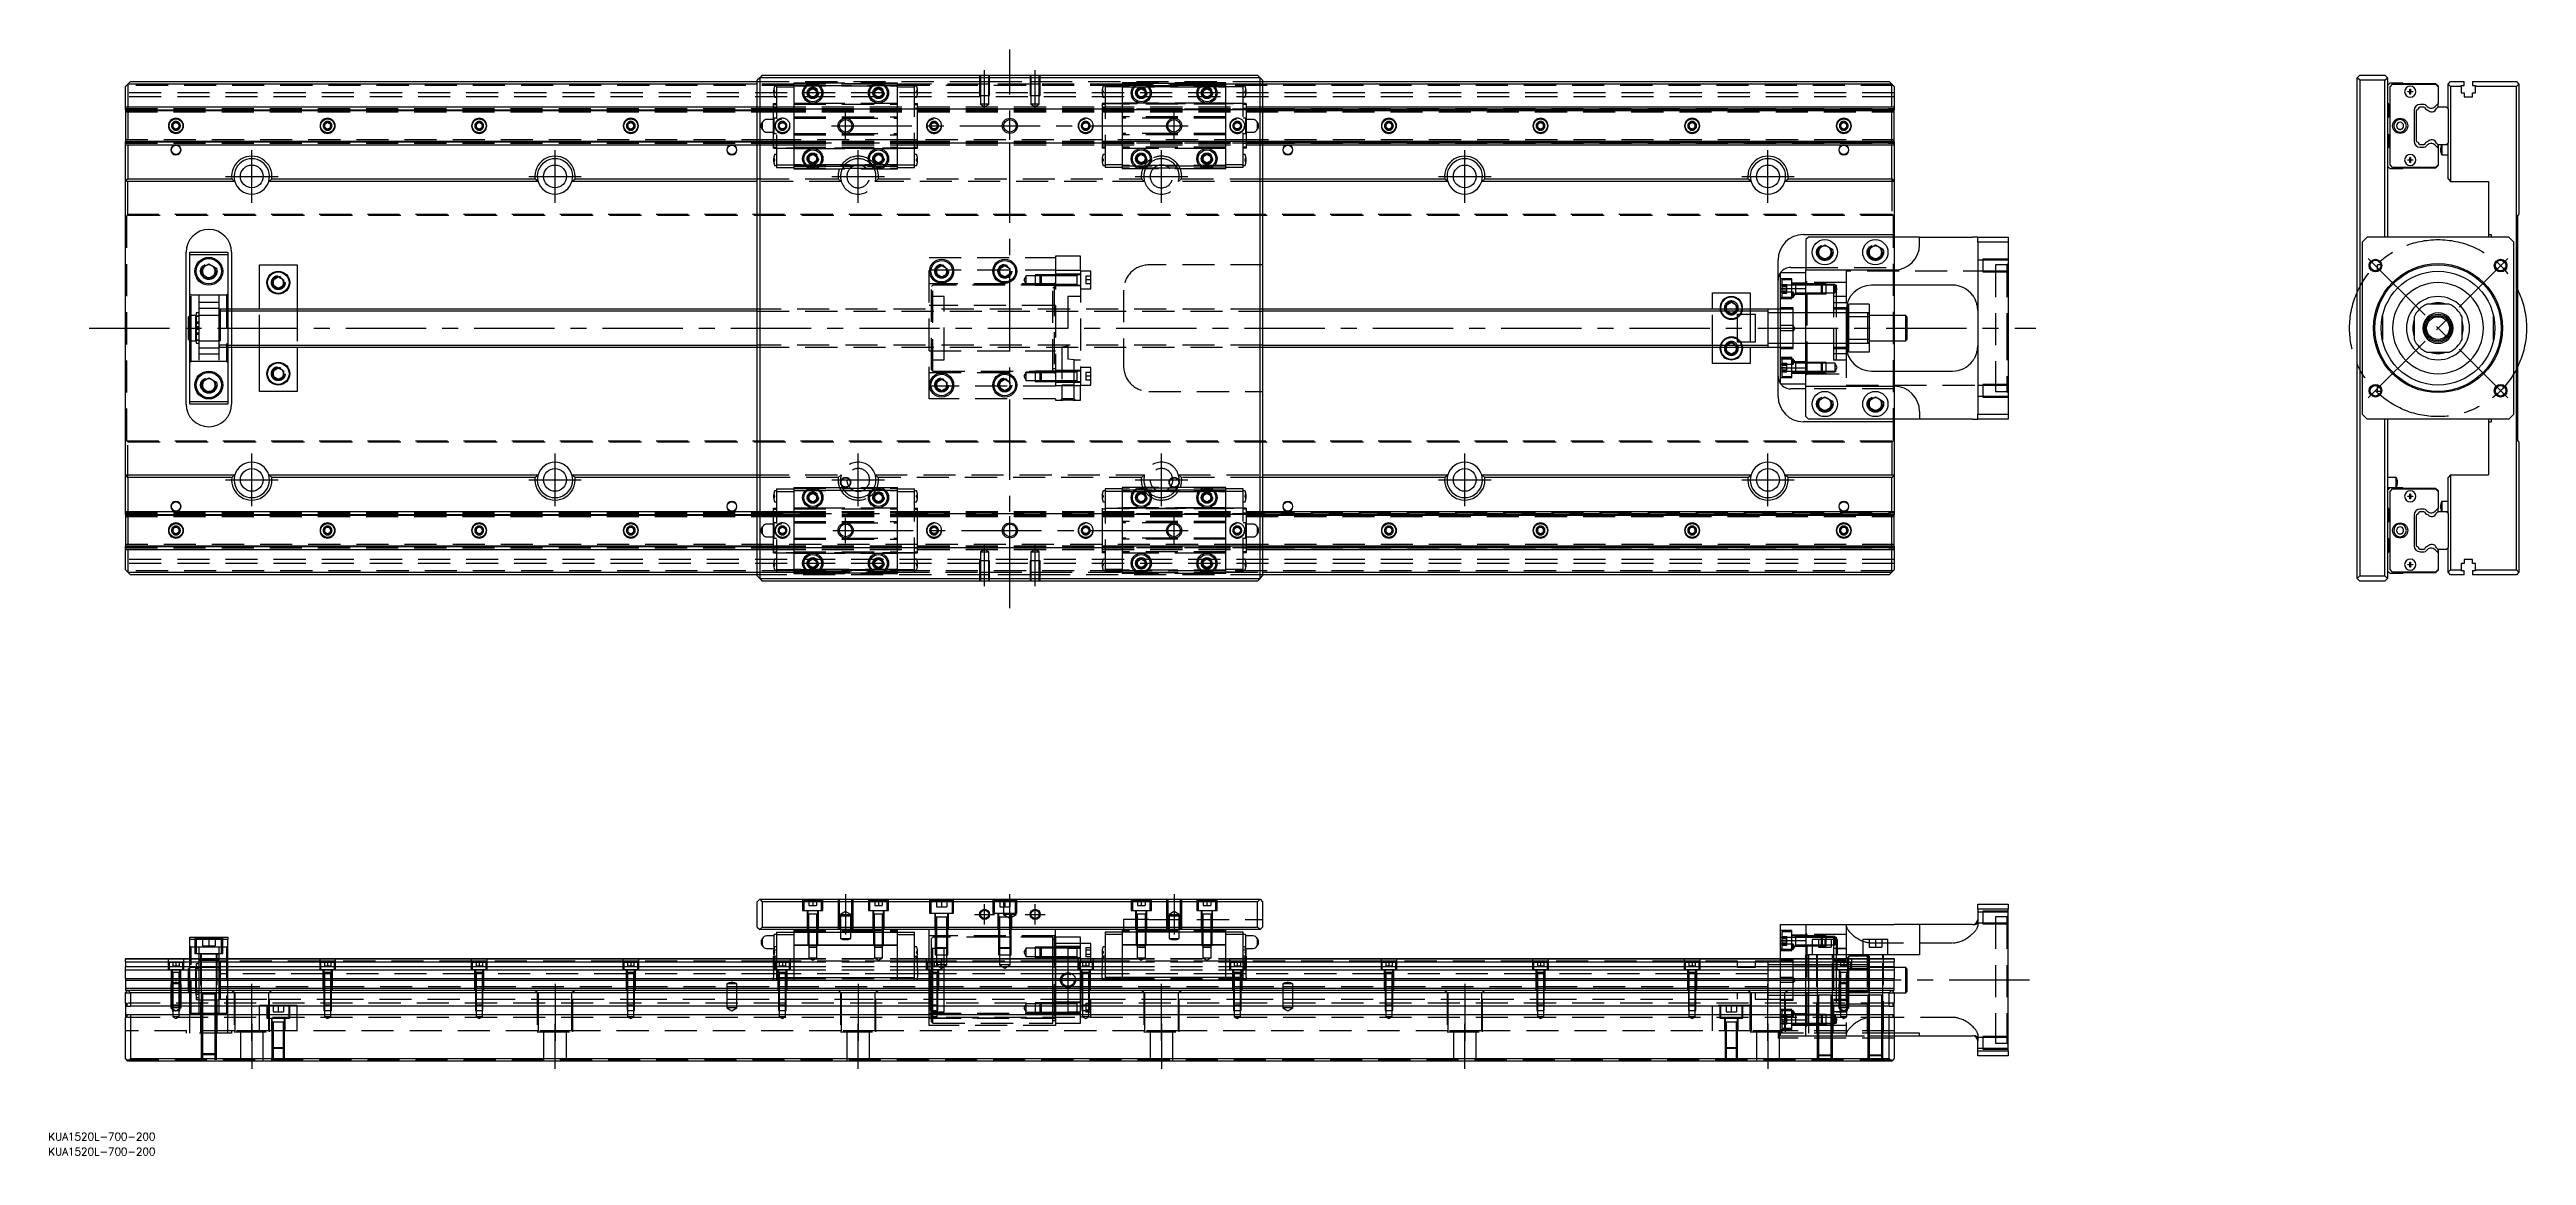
# Model space of a CAD drawing. Extents: x -30 to 950, y -327 to 110.
import ezdxf

# ---------------------------------------------------------------- set-up
doc = ezdxf.new("R2010")
doc.units = 0
doc.linetypes.add('CENTER', pattern=[50.8, 31.75, -6.35, 6.35, -6.35])
doc.linetypes.add('DASHED', pattern=[19.05, 12.7, -6.35])
doc.layers.get('0').update_dxf_attribs({"linetype": 'CONTINUOUS'})
doc.layers.add('CENTER', color=1, linetype='CENTER')
doc.styles.get("Standard").update_dxf_attribs({"font": 'txt.shx', "height": 3, "bigfont": 'bigfont.shx'})

# ---------------------------------------------------------------- blocks, each defined once
blk = doc.blocks.new('*U2')
at = {"color": 7, "linetype": 'CONTINUOUS'}
blk.add_text('KUA1520L-700-200', height=3, dxfattribs=at).set_placement((-30.55, -327.11))
blk = doc.blocks.new('*U3')
at = {"color": 7, "linetype": 'CONTINUOUS'}
blk.add_text('KUA1520L-700-200', height=3, dxfattribs=at).set_placement((-30.55, -321.19))

msp = doc.modelspace()

# ---------------------------------------------------------------- linework, layer by layer
at = {"color": 7, "linetype": 'CONTINUOUS'}
for p, q in [((251, 99), (250, 98)), ((252, 100), (251, 99)), ((449, 99), (251, 99)), ((251, 99), (251, -99)), ((252, 100), (448, 100)), ((449, 99), (448, 100)), ((450, 98), (449, 99)), ((449, -99), (449, 99)), ((883.16, 99), (884.16, 100)), ((884.16, 98), (883.16, 99)), ((883.16, -99), (883.16, 99)), ((884.16, 100), (894.16, 100)), ((894.16, 100), (895.16, 99)), ((894.16, 98), (895.16, 99)), ((895.16, 99), (895.16, 36)), ((1, 96.5), (0, 95.5)), ((0, 87.5), (0, 95.5)), ((2, 97.5), (1, 96.5)), ((1, 96.5), (1, 87.5)), ((250, 96.5), (1, 96.5)), ((2, 97.5), (250, 97.5)), ((250, -98), (250, 98)), ((270.5, 93.87), (272, 94.73)), ((270.5, 92.13), (270.5, 93.87)), ((272, 91.27), (270.5, 92.13)), ((272, 94.73), (273.5, 93.87)), ((273.5, 92.13), (272, 91.27)), ((273.5, 93.87), (273.5, 92.13)), ((296.5, 93.87), (298, 94.73)), ((296.5, 92.13), (296.5, 93.87)), ((298, 91.27), (296.5, 92.13)), ((298, 94.73), (299.5, 93.87)), ((299.5, 92.13), (298, 91.27)), ((299.5, 93.87), (299.5, 92.13)), ((400.5, 93.87), (402, 94.73)), ((400.5, 92.13), (400.5, 93.87)), ((402, 91.27), (400.5, 92.13)), ((402, 94.73), (403.5, 93.87)), ((403.5, 92.13), (402, 91.27)), ((403.5, 93.87), (403.5, 92.13)), ((426.5, 93.87), (428, 94.73)), ((426.5, 92.13), (426.5, 93.87)), ((428, 91.27), (426.5, 92.13)), ((428, 94.73), (429.5, 93.87)), ((429.5, 92.13), (428, 91.27)), ((429.5, 93.87), (429.5, 92.13)), ((450, 98), (450, -98)), ((450, 97.5), (698, 97.5)), ((699, 96.5), (450, 96.5)), ((699, 96.5), (698, 97.5)), ((700, 95.5), (699, 96.5)), ((699, 87.5), (699, 96.5)), ((700, 95.5), (700, 87.5)), ((894.16, 98), (884.16, 98)), ((884.16, 98), (884.16, -98)), ((894.16, 36), (894.16, 98)), ((895.16, 96), (896.16, 97)), ((895.66, 88.5), (895.16, 89)), ((895.66, 83.5), (895.66, 88.5)), ((896.16, 97), (901.16, 97)), ((896.16, 95.45), (897.16, 96.45)), ((896.16, 64.55), (896.16, 95.45)), ((897.16, 96.45), (914.16, 96.45)), ((901.16, 97), (901.41, 96.75)), ((901.41, 96.75), (914.16, 96.75)), ((903.16, 93.4), (903.16, 93.6)), ((903.16, 93.6), (904.06, 93.6)), ((904.06, 93.4), (903.16, 93.4)), ((904.06, 93.6), (904.06, 94.5)), ((904.06, 94.5), (904.26, 94.5)), ((904.06, 93.6), (904.16, 93.5)), ((904.06, 93.4), (904.16, 93.5)), ((904.06, 92.5), (904.06, 93.4)), ((904.26, 92.5), (904.06, 92.5)), ((904.26, 93.6), (904.16, 93.5)), ((904.26, 93.4), (904.16, 93.5)), ((904.26, 94.5), (904.26, 93.6)), ((904.26, 93.6), (905.16, 93.6)), ((905.16, 93.4), (904.26, 93.4)), ((904.26, 93.4), (904.26, 92.5)), ((905.16, 93.6), (905.16, 93.4)), ((909.69, 88.43), (908.13, 88.43)), ((915.16, 88.82), (914.03, 87.68)), ((914.16, 96.75), (915.16, 95.75)), ((914.16, 96.45), (915.16, 95.45)), ((915.16, 95.75), (915.16, 95.45)), ((915.16, 95.45), (915.16, 88.82)), ((915.16, 87.5), (915.16, 88.82)), ((919.16, 96.5), (920.16, 97.5)), ((919.16, 86.7), (919.16, 96.5)), ((920.16, 95.5), (919.16, 96.5)), ((920.16, 97.5), (925.46, 97.5)), ((924.31, 95.5), (920.16, 95.5)), ((920.16, 95.5), (920.16, 58)), ((924.31, 95.5), (924.31, 96)), ((924.31, 96), (925.46, 96)), ((924.31, 95.5), (924.31, 93)), ((924.31, 93), (925.46, 93)), ((925.46, 96), (925.46, 97.5)), ((925.46, 93), (925.46, 91.5)), ((925.46, 91.5), (928.86, 91.5)), ((928.86, 97.5), (946.16, 97.5)), ((928.86, 97.5), (928.86, 96)), ((928.86, 96), (930.01, 96)), ((928.86, 93), (930.01, 93)), ((928.86, 91.5), (928.86, 93)), ((930.01, 96), (930.01, 95.5)), ((930.01, 93), (930.01, 95.5)), ((946.16, 95.5), (930.01, 95.5)), ((946.16, 97.5), (947.16, 96.5)), ((947.16, 96.5), (946.16, 95.5)), ((946.16, -95.5), (946.16, 95.5)), ((947.16, 96.5), (947.16, 45)), ((0, 86.32), (0, 87.5)), ((0, 87.5), (250, 87.5)), ((0, 86.32), (0, 86.1)), ((0, 86.32), (250, 86.32)), ((0, 86.1), (0, 73.9)), ((0, 86.1), (250, 86.1)), ((18.75, 80.72), (20, 81.44)), ((18.75, 79.28), (18.75, 80.72)), ((20, 78.56), (18.75, 79.28)), ((20, 81.44), (21.25, 80.72)), ((21.25, 79.28), (20, 78.56)), ((21.25, 80.72), (21.25, 79.28)), ((78.75, 80.72), (80, 81.44)), ((78.75, 79.28), (78.75, 80.72)), ((80, 78.56), (78.75, 79.28)), ((80, 81.44), (81.25, 80.72)), ((81.25, 79.28), (80, 78.56)), ((81.25, 80.72), (81.25, 79.28)), ((138.75, 80.72), (140, 81.44)), ((138.75, 79.28), (138.75, 80.72)), ((140, 78.56), (138.75, 79.28)), ((140, 81.44), (141.25, 80.72)), ((141.25, 79.28), (140, 78.56)), ((141.25, 80.72), (141.25, 79.28)), ((198.75, 80.72), (200, 81.44)), ((198.75, 79.28), (198.75, 80.72)), ((200, 78.56), (198.75, 79.28)), ((200, 81.44), (201.25, 80.72)), ((201.25, 79.28), (200, 78.56)), ((201.25, 80.72), (201.25, 79.28)), ((450, 87.5), (700, 87.5)), ((450, 86.32), (700, 86.32)), ((450, 86.1), (700, 86.1)), ((498.75, 80.72), (500, 81.44)), ((498.75, 79.28), (498.75, 80.72)), ((500, 78.56), (498.75, 79.28)), ((500, 81.44), (501.25, 80.72)), ((501.25, 79.28), (500, 78.56)), ((501.25, 80.72), (501.25, 79.28)), ((558.75, 80.72), (560, 81.44)), ((558.75, 79.28), (558.75, 80.72)), ((560, 78.56), (558.75, 79.28)), ((560, 81.44), (561.25, 80.72)), ((561.25, 79.28), (560, 78.56)), ((561.25, 80.72), (561.25, 79.28)), ((618.75, 80.72), (620, 81.44)), ((618.75, 79.28), (618.75, 80.72)), ((620, 78.56), (618.75, 79.28)), ((620, 81.44), (621.25, 80.72)), ((621.25, 79.28), (620, 78.56)), ((621.25, 80.72), (621.25, 79.28)), ((678.75, 80.72), (680, 81.44)), ((678.75, 79.28), (678.75, 80.72)), ((680, 78.56), (678.75, 79.28)), ((680, 81.44), (681.25, 80.72)), ((681.25, 79.28), (680, 78.56)), ((681.25, 80.72), (681.25, 79.28)), ((700, 87.5), (700, 86.32)), ((700, 86.1), (700, 86.32)), ((700, 73.9), (700, 86.1)), ((895.16, 83), (895.66, 83.5)), ((898.77, 80), (898.77, 79.95)), ((898.77, 79.95), (898.77, 79.9)), ((898.77, 79.9), (898.78, 79.85)), ((898.78, 79.85), (898.78, 79.8)), ((898.78, 79.8), (898.79, 79.76)), ((898.79, 79.76), (898.8, 79.71)), ((898.8, 79.71), (898.81, 79.66)), ((898.81, 79.66), (898.82, 79.61)), ((898.82, 79.61), (898.84, 79.55)), ((898.84, 79.55), (898.86, 79.5)), ((898.86, 79.5), (898.88, 79.45)), ((898.88, 79.45), (898.91, 79.39)), ((898.91, 79.39), (898.93, 79.34)), ((898.93, 79.34), (898.96, 79.29)), ((898.96, 79.29), (898.99, 79.24)), ((898.99, 79.24), (899.03, 79.19)), ((899.03, 79.19), (899.06, 79.14)), ((899.06, 79.14), (899.1, 79.1)), ((899.1, 79.1), (899.14, 79.05)), ((899.14, 79.05), (899.18, 79.01)), ((899.18, 79.01), (899.22, 78.97)), ((899.22, 78.97), (899.27, 78.93)), ((899.27, 78.93), (899.31, 78.89)), ((899.31, 78.89), (899.36, 78.86)), ((899.36, 78.86), (899.41, 78.83)), ((899.41, 78.83), (899.46, 78.8)), ((899.46, 78.8), (899.51, 78.77)), ((899.51, 78.77), (899.56, 78.74)), ((899.56, 78.74), (899.61, 78.72)), ((899.61, 78.72), (899.67, 78.7)), ((899.67, 78.7), (899.73, 78.68)), ((899.73, 78.68), (899.78, 78.66)), ((899.78, 78.66), (899.84, 78.64)), ((899.84, 78.64), (899.9, 78.63)), ((899.9, 78.63), (899.95, 78.62)), ((899.95, 78.62), (900.01, 78.62)), ((900.01, 78.62), (900.07, 78.61)), ((900.07, 78.61), (900.13, 78.61)), ((900.13, 78.61), (900.19, 78.61)), ((900.19, 78.61), (900.25, 78.61)), ((900.25, 78.61), (900.31, 78.62)), ((900.31, 78.62), (900.36, 78.62)), ((900.36, 78.62), (900.42, 78.63)), ((900.42, 78.63), (900.48, 78.64)), ((900.48, 78.64), (900.53, 78.66)), ((900.53, 78.66), (900.59, 78.68)), ((900.59, 78.68), (900.65, 78.7)), ((900.65, 78.7), (900.7, 78.72)), ((900.7, 78.72), (900.76, 78.74)), ((900.76, 78.74), (900.81, 78.77)), ((900.81, 78.77), (900.86, 78.8)), ((900.86, 78.8), (900.91, 78.83)), ((900.91, 78.83), (900.96, 78.86)), ((900.96, 78.86), (901.01, 78.89)), ((901.01, 78.89), (901.05, 78.93)), ((901.05, 78.93), (901.1, 78.97)), ((901.1, 78.97), (901.14, 79.01)), ((901.14, 79.01), (901.18, 79.05)), ((901.18, 79.05), (901.22, 79.09)), ((901.22, 79.09), (901.25, 79.14)), ((901.25, 79.14), (901.29, 79.19)), ((901.29, 79.19), (901.32, 79.24)), ((901.32, 79.24), (901.36, 79.29)), ((901.36, 79.29), (901.39, 79.34)), ((901.39, 79.34), (901.41, 79.38)), ((901.41, 79.38), (901.43, 79.43)), ((901.43, 79.43), (901.45, 79.48)), ((901.45, 79.48), (901.47, 79.53)), ((901.47, 79.53), (901.49, 79.58)), ((901.49, 79.58), (901.5, 79.63)), ((901.5, 79.63), (901.51, 79.68)), ((901.51, 79.68), (901.53, 79.73)), ((901.53, 79.78), (901.54, 79.83)), ((901.53, 79.73), (901.53, 79.78)), ((901.54, 79.83), (901.55, 79.88)), ((901.55, 80), (901.55, 80)), ((901.55, 80), (901.55, 80)), ((901.55, 80), (901.55, 80)), ((901.55, 79.98), (901.55, 80)), ((901.55, 79.93), (901.55, 79.98)), ((901.55, 79.88), (901.55, 79.93)), ((905.73, 86.03), (905.73, 73.97)), ((906.66, 86.1), (906.79, 86.32)), ((906.66, 73.9), (906.66, 86.1)), ((907.87, 87.5), (909.74, 87.5)), ((914.57, 86.91), (915.16, 87.5)), ((915.16, 87.5), (918.36, 87.5)), ((918.36, 87.5), (919.16, 86.7)), ((919.16, 86.7), (919.16, 73.3)), ((0, 73.9), (0, 73.68)), ((0, 73.9), (250, 73.9)), ((0, 72.5), (0, 73.68)), ((0, 73.68), (250, 73.68)), ((0, 58), (0, 72.5)), ((0, 72.5), (250, 72.5)), ((1, 72.5), (1, 59)), ((270.5, 67.87), (272, 68.73)), ((272, 68.73), (273.5, 67.87)), ((296.5, 67.87), (298, 68.73)), ((298, 68.73), (299.5, 67.87)), ((400.5, 67.87), (402, 68.73)), ((402, 68.73), (403.5, 67.87)), ((426.5, 67.87), (428, 68.73)), ((428, 68.73), (429.5, 67.87)), ((450, 73.9), (700, 73.9)), ((450, 73.68), (700, 73.68)), ((450, 72.5), (700, 72.5)), ((699, 59), (699, 72.5)), ((700, 73.68), (700, 73.9)), ((700, 73.68), (700, 72.5)), ((700, 72.5), (700, 58)), ((895.66, 76.5), (895.16, 77)), ((895.16, 71), (895.66, 71.5)), ((895.66, 71.5), (895.66, 76.5)), ((906.79, 73.68), (906.66, 73.9)), ((909.74, 72.5), (907.87, 72.5)), ((908.13, 71.57), (909.69, 71.57)), ((914.03, 72.32), (915.16, 71.18)), ((915.16, 72.5), (914.57, 73.09)), ((915.16, 72.5), (914.57, 73.09)), ((915.16, 72.5), (915.16, 71.18)), ((915.16, 71.18), (915.16, 72.5)), ((918.36, 72.5), (915.16, 72.5)), ((915.16, 71.18), (915.16, 64.55)), ((916.16, 70.56), (916.16, 70.44)), ((916.66, 72.5), (916.66, 68.5)), ((919.16, 73.3), (918.36, 72.5)), ((919.16, 72.5), (918.36, 72.5)), ((919.16, 59), (919.16, 73.3)), ((0, 58), (1, 59)), ((1, 59), (42.06, 59)), ((43.29, 58), (42.06, 59)), ((56.71, 58), (57.94, 59)), ((57.94, 59), (162.06, 59)), ((163.29, 58), (162.06, 59)), ((176.71, 58), (177.94, 59)), ((177.94, 59), (250, 59)), ((270.5, 66.13), (270.5, 67.87)), ((272, 65.27), (270.5, 66.13)), ((273.5, 66.13), (272, 65.27)), ((273.5, 67.87), (273.5, 66.13)), ((296.5, 66.13), (296.5, 67.87)), ((298, 65.27), (296.5, 66.13)), ((299.5, 66.13), (298, 65.27)), ((299.5, 67.87), (299.5, 66.13)), ((400.5, 66.13), (400.5, 67.87)), ((402, 65.27), (400.5, 66.13)), ((403.5, 66.13), (402, 65.27)), ((403.5, 67.87), (403.5, 66.13)), ((426.5, 66.13), (426.5, 67.87)), ((428, 65.27), (426.5, 66.13)), ((429.5, 66.13), (428, 65.27)), ((429.5, 67.87), (429.5, 66.13)), ((450, 59), (522.06, 59)), ((523.29, 58), (522.06, 59)), ((536.71, 58), (537.94, 59)), ((537.94, 59), (642.06, 59)), ((643.29, 58), (642.06, 59)), ((656.71, 58), (657.94, 59)), ((657.94, 59), (699, 59)), ((699, 59), (700, 58)), ((896.16, 63), (895.16, 64)), ((897.16, 63.55), (896.16, 64.55)), ((901.16, 63), (896.16, 63)), ((914.16, 63.55), (897.16, 63.55)), ((901.41, 63.25), (901.16, 63)), ((914.16, 63.25), (901.41, 63.25)), ((903.16, 66.4), (903.16, 66.6)), ((903.16, 66.6), (904.06, 66.6)), ((904.06, 66.4), (903.16, 66.4)), ((904.06, 66.6), (904.06, 67.5)), ((904.06, 67.5), (904.26, 67.5)), ((904.06, 66.6), (904.16, 66.5)), ((904.06, 66.4), (904.16, 66.5)), ((904.06, 65.5), (904.06, 66.4)), ((904.26, 65.5), (904.06, 65.5)), ((904.26, 66.6), (904.16, 66.5)), ((904.26, 66.4), (904.16, 66.5)), ((904.26, 67.5), (904.26, 66.6)), ((904.26, 66.6), (905.16, 66.6)), ((904.26, 66.4), (904.26, 65.5)), ((905.16, 66.4), (904.26, 66.4)), ((905.16, 66.6), (905.16, 66.4)), ((915.16, 64.55), (914.16, 63.55)), ((915.16, 64.25), (914.16, 63.25)), ((915.16, 64.55), (915.16, 64.25)), ((916.66, 68.5), (919.16, 68.5)), ((919.16, 59), (920.16, 58)), ((0, -58), (0, 58)), ((43.29, 58), (0, 58)), ((163.29, 58), (56.71, 58)), ((250, 58), (176.71, 58)), ((523.29, 58), (450, 58)), ((643.29, 58), (536.71, 58)), ((700, 58), (656.71, 58)), ((700, 58), (700, 37)), ((920.16, 58), (935.16, 58)), ((935.16, 58), (935.16, 37)), ((946.66, 44.5), (947.16, 45)), ((946.66, 44.5), (946.66, -44.5)), ((24, -30), (24, 30)), ((25.5, 29), (25.5, 30)), ((25.5, 30), (40.5, 30)), ((40.5, 30), (40.5, 29)), ((42, 30), (42, 7.5)), ((664, 37), (700, 37)), ((666, 36), (665, 35)), ((665, 35), (665, 23)), ((710, 36), (666, 36)), ((670, 31.44), (672.5, 32.89)), ((670, 28.56), (670, 31.44)), ((672.5, 32.89), (675, 31.44)), ((675, 31.44), (675, 28.56)), ((690, 31.44), (692.5, 32.89)), ((690, 28.56), (690, 31.44)), ((692.5, 32.89), (695, 31.44)), ((695, 31.44), (695, 28.56)), ((700, 37), (700, 36)), ((710, 36), (731, 36)), ((710, 33), (710, 36)), ((733, 36), (731, 36)), ((733, 34), (733, 36)), ((733, 36), (745, 36)), ((733, 34), (733, -34)), ((745, 34), (733, 34)), ((745, 36), (745, 34)), ((745, 34), (745, -34)), ((887.16, 36), (885.16, 34)), ((885.16, 34), (885.16, -34)), ((943.16, 36), (887.16, 36)), ((935.16, 37), (935.16, 36)), ((935.16, 37), (936.16, 37)), ((936.16, 37), (936.16, 36)), ((945.16, 34), (943.16, 36)), ((945.16, -34), (945.16, 34)), ((25.5, -29), (25.5, 29)), ((40.5, 29), (25.5, 29)), ((30.5, 23.94), (33, 25.39)), ((30.5, 21.06), (30.5, 23.94)), ((33, 19.61), (30.5, 21.06)), ((33, 25.39), (35.5, 23.94)), ((35.5, 21.06), (33, 19.61)), ((35.5, 23.94), (35.5, 21.06)), ((40.5, 29), (40.5, -29)), ((53, 7.5), (53, 25)), ((53, 25), (68, 25)), ((58.5, 19.15), (60.5, 20.31)), ((60.5, 20.31), (62.5, 19.15)), ((68, 25), (68, 7.5)), ((321, 23.65), (323, 24.81)), ((321, 21.35), (321, 23.65)), ((323, 20.19), (321, 21.35)), ((323, 24.81), (325, 23.65)), ((325, 21.35), (323, 20.19)), ((325, 23.65), (325, 21.35)), ((346, 23.65), (348, 24.81)), ((346, 21.35), (346, 23.65)), ((348, 20.19), (346, 21.35)), ((348, 24.81), (350, 23.65)), ((350, 21.35), (348, 20.19)), ((350, 23.65), (350, 21.35)), ((654, 7.5), (654, 27)), ((655, 15.65), (655, 22)), ((655, 22), (665, 22)), ((659, 24), (665, 24)), ((665, 23), (700, 23)), ((665, 15.65), (665, 23)), ((672.5, 27.11), (670, 28.56)), ((675, 28.56), (672.5, 27.11)), ((692.5, 27.11), (690, 28.56)), ((695, 28.56), (692.5, 27.11)), ((891.16, 22.79), (891.16, 25)), ((892.5, 25), (891.16, 25)), ((937.95, 24), (938.16, 24)), ((938.16, 24), (938.16, 23.59)), ((58.5, 16.85), (58.5, 19.15)), ((60.5, 15.69), (58.5, 16.85)), ((62.5, 16.85), (60.5, 15.69)), ((62.5, 19.15), (62.5, 16.85)), ((628, 7.5), (628, 14)), ((628, 14), (643, 14)), ((633.5, 9.15), (635.5, 10.31)), ((635.5, 10.31), (637.5, 9.15)), ((643, 14), (643, 7.5)), ((655, -15.65), (655, 15.65)), ((655, 15.65), (665, 15.65)), ((660.9, 17.56), (660.9, 16.97)), ((660.9, 16.97), (660.9, 15.7)), ((660.9, 15.7), (660.9, 15.42)), ((665, -15.65), (665, 15.65)), ((665, -15.65), (665, 15.65)), ((723, 17), (691, 17)), ((700, 17), (700, 5)), ((731.14, 12.81), (731, 13)), ((731.28, 12.61), (731.14, 12.81)), ((731.45, 12.35), (731.28, 12.61)), ((731.61, 12.09), (731.45, 12.35)), ((731.76, 11.82), (731.61, 12.09)), ((731.87, 11.62), (731.76, 11.82)), ((731.97, 11.42), (731.87, 11.62)), ((732.13, 11.07), (731.97, 11.42)), ((732.28, 10.73), (732.13, 11.07)), ((732.41, 10.38), (732.28, 10.73)), ((732.53, 10.04), (732.41, 10.38)), ((732.63, 9.7), (732.53, 10.04)), ((25.5, 5), (25, 4.5)), ((25, -4.5), (25, 4.5)), ((250, 7.5), (40.5, 7.5)), ((650, 7.5), (450, 7.5)), ((633.5, 7.5), (633.5, 9.15)), ((637.5, 9.15), (637.5, 7.5)), ((638, -5.59), (638, 5.59)), ((638, 5.59), (645, 5.59)), ((645, 5.59), (645, -5.59)), ((655, 7.5), (650, 7.5)), ((650, 7.5), (650, -7.5)), ((650, 7.5), (650, -7.5)), ((681, 7), (681, -7)), ((681.5, 7.5), (681.01, 7.5)), ((681.75, 9), (681.5, 9)), ((681.5, 9), (681.5, 0)), ((681.5, 0), (681.5, -9)), ((682, 4.47), (682, 9.5)), ((690, 9.5), (682, 9.5)), ((682, -4.47), (682, 4.47)), ((690, 4.47), (682, 4.47)), ((690, 9.5), (690, 4.47)), ((704.5, 5), (690, 5)), ((690, 4.47), (690, -4.47)), ((705, 4.5), (704.5, 5)), ((704.5, -5), (704.5, 5)), ((705, 4.5), (705, -4.5)), ((732.72, 9.35), (732.63, 9.7)), ((732.8, 9.01), (732.72, 9.35)), ((732.86, 8.67), (732.8, 9.01)), ((732.92, 8.25), (732.86, 8.67)), ((732.96, 7.84), (732.92, 8.25)), ((732.99, 7.43), (732.96, 7.84)), ((733, 7.02), (732.99, 7.43)), ((733, 7), (733, 7.02)), ((893.16, 4.72), (893.16, -4.72)), ((905.66, 4.47), (905.66, -4.47)), ((919.63, 9.5), (910.69, 9.5)), ((924.66, -4.47), (924.66, 4.47)), ((937.16, -4.72), (937.16, 4.72)), ((25, -4.5), (25.5, -5)), ((40.5, -7.5), (250, -7.5)), ((42, -7.5), (42, -30)), ((53, -25), (53, -7.5)), ((68, -7.5), (68, -25)), ((450, -7.5), (650, -7.5)), ((628, -14), (628, -7.5)), ((633.5, -9.15), (633.5, -7.5)), ((635.5, -10.31), (633.5, -9.15)), ((637.5, -9.15), (635.5, -10.31)), ((637.5, -7.5), (637.5, -9.15)), ((645, -5.59), (638, -5.59)), ((643, -7.5), (643, -14)), ((650, -7.5), (655, -7.5)), ((654, -27), (654, -7.5)), ((681.01, -7.5), (681.5, -7.5)), ((681.5, -9), (681.75, -9)), ((682, -9.5), (682, -4.47)), ((690, -4.47), (682, -4.47)), ((690, -9.5), (682, -9.5)), ((690, -4.47), (690, -9.5)), ((690, -5), (704.5, -5)), ((700, -5), (700, -17)), ((704.5, -5), (705, -4.5)), ((732.52, -10.07), (732.62, -9.72)), ((732.62, -9.72), (732.71, -9.37)), ((732.71, -9.37), (732.79, -9.02)), ((732.79, -9.02), (732.86, -8.67)), ((732.86, -8.67), (732.92, -8.26)), ((732.92, -8.26), (732.96, -7.85)), ((732.96, -7.85), (732.99, -7.43)), ((732.99, -7.43), (733, -7.02)), ((733, -7.02), (733, -7)), ((910.69, -9.5), (919.63, -9.5)), ((58.5, -16.85), (60.5, -15.69)), ((58.5, -19.15), (58.5, -16.85)), ((60.5, -20.31), (58.5, -19.15)), ((60.5, -15.69), (62.5, -16.85)), ((62.5, -19.15), (60.5, -20.31)), ((62.5, -16.85), (62.5, -19.15)), ((643, -14), (628, -14)), ((655, -15.65), (665, -15.65)), ((655, -22), (655, -15.65)), ((665, -23), (665, -15.65)), ((691, -17), (723, -17)), ((731, -13), (731.14, -12.81)), ((731.14, -12.81), (731.27, -12.62)), ((731.27, -12.62), (731.4, -12.43)), ((731.4, -12.43), (731.52, -12.23)), ((731.52, -12.23), (731.64, -12.03)), ((731.64, -12.03), (731.76, -11.83)), ((731.76, -11.83), (731.87, -11.62)), ((731.87, -11.62), (731.97, -11.42)), ((731.97, -11.42), (732.13, -11.09)), ((732.13, -11.09), (732.27, -10.75)), ((732.27, -10.75), (732.4, -10.41)), ((732.4, -10.41), (732.52, -10.07)), ((25.5, -30), (25.5, -29)), ((25.5, -29), (40.5, -29)), ((30.5, -21.06), (33, -19.61)), ((30.5, -23.94), (30.5, -21.06)), ((33, -25.39), (30.5, -23.94)), ((33, -19.61), (35.5, -21.06)), ((35.5, -23.94), (33, -25.39)), ((35.5, -21.06), (35.5, -23.94)), ((40.5, -29), (40.5, -30)), ((68, -25), (53, -25)), ((321, -21.35), (323, -20.19)), ((321, -23.65), (321, -21.35)), ((323, -24.81), (321, -23.65)), ((323, -20.19), (325, -21.35)), ((325, -23.65), (323, -24.81)), ((325, -21.35), (325, -23.65)), ((346, -21.35), (348, -20.19)), ((346, -23.65), (346, -21.35)), ((348, -24.81), (346, -23.65)), ((348, -20.19), (350, -21.35)), ((350, -23.65), (348, -24.81)), ((350, -21.35), (350, -23.65)), ((655, -22), (665, -22)), ((665, -24), (659, -24)), ((665, -35), (665, -23)), ((665, -23), (700, -23)), ((670, -28.56), (672.5, -27.11)), ((670, -31.44), (670, -28.56)), ((672.5, -27.11), (675, -28.56)), ((675, -28.56), (675, -31.44)), ((690, -28.56), (692.5, -27.11)), ((690, -31.44), (690, -28.56)), ((692.5, -27.11), (695, -28.56)), ((695, -28.56), (695, -31.44)), ((891.16, -25), (891.16, -22.79)), ((892.5, -25), (891.16, -25)), ((937.95, -24), (938.16, -24)), ((938.16, -23.59), (938.16, -24)), ((40.5, -30), (25.5, -30)), ((700, -37), (664, -37)), ((665, -35), (666, -36)), ((710, -36), (666, -36)), ((672.5, -32.89), (670, -31.44)), ((675, -31.44), (672.5, -32.89)), ((692.5, -32.89), (690, -31.44)), ((695, -31.44), (692.5, -32.89)), ((700, -36), (700, -37)), ((700, -37), (700, -58)), ((710, -33), (710, -36)), ((731, -36), (710, -36)), ((731, -36), (733, -36)), ((733, -36), (733, -34)), ((733, -34), (745, -34)), ((745, -36), (733, -36)), ((745, -34), (745, -36)), ((885.16, -34), (887.16, -36)), ((943.16, -36), (887.16, -36)), ((894.16, -98), (894.16, -36)), ((895.16, -36), (895.16, -99)), ((935.16, -36), (935.16, -37)), ((935.16, -37), (936.16, -37)), ((935.16, -37), (935.16, -58)), ((936.16, -36), (936.16, -37)), ((943.16, -36), (945.16, -34)), ((947.16, -45), (946.66, -44.5)), ((947.16, -45), (947.16, -96.5)), ((0, -72.5), (0, -58)), ((0, -58), (43.29, -58)), ((1, -59), (0, -58)), ((42.06, -59), (43.29, -58)), ((56.71, -58), (163.29, -58)), ((57.94, -59), (56.71, -58)), ((162.06, -59), (163.29, -58)), ((176.71, -58), (250, -58)), ((177.94, -59), (176.71, -58)), ((450, -58), (523.29, -58)), ((522.06, -59), (523.29, -58)), ((536.71, -58), (643.29, -58)), ((537.94, -59), (536.71, -58)), ((642.06, -59), (643.29, -58)), ((656.71, -58), (700, -58)), ((657.94, -59), (656.71, -58)), ((700, -58), (699, -59)), ((700, -58), (700, -72.5)), ((920.16, -58), (919.16, -59)), ((920.16, -58), (935.16, -58)), ((920.16, -58), (920.16, -95.5)), ((42.06, -59), (1, -59)), ((1, -59), (1, -72.5)), ((162.06, -59), (57.94, -59)), ((250, -59), (177.94, -59)), ((270.5, -66.13), (272, -65.27)), ((270.5, -67.87), (270.5, -66.13)), ((272, -68.73), (270.5, -67.87)), ((272, -65.27), (273.5, -66.13)), ((273.5, -67.87), (272, -68.73)), ((273.5, -66.13), (273.5, -67.87)), ((296.5, -66.13), (298, -65.27)), ((296.5, -67.87), (296.5, -66.13)), ((298, -68.73), (296.5, -67.87)), ((298, -65.27), (299.5, -66.13)), ((299.5, -67.87), (298, -68.73)), ((299.5, -66.13), (299.5, -67.87)), ((400.5, -66.13), (402, -65.27)), ((400.5, -67.87), (400.5, -66.13)), ((402, -68.73), (400.5, -67.87)), ((402, -65.27), (403.5, -66.13)), ((403.5, -67.87), (402, -68.73)), ((403.5, -66.13), (403.5, -67.87)), ((426.5, -66.13), (428, -65.27)), ((426.5, -67.87), (426.5, -66.13)), ((428, -68.73), (426.5, -67.87)), ((428, -65.27), (429.5, -66.13)), ((429.5, -67.87), (428, -68.73)), ((429.5, -66.13), (429.5, -67.87)), ((522.06, -59), (450, -59)), ((642.06, -59), (537.94, -59)), ((699, -59), (657.94, -59)), ((699, -72.5), (699, -59)), ((898.66, -59), (895.16, -59)), ((895.16, -63), (896.16, -63)), ((895.16, -64), (896.16, -63)), ((896.16, -63), (901.16, -63)), ((896.16, -64.55), (897.16, -63.55)), ((896.16, -95.45), (896.16, -64.55)), ((897.16, -63.55), (914.16, -63.55)), ((898.66, -61), (898.66, -59)), ((898.66, -63), (898.66, -61)), ((899.16, -61.06), (899.16, -60.94)), ((901.16, -63), (901.41, -63.25)), ((901.41, -63.25), (914.16, -63.25)), ((903.16, -66.6), (903.16, -66.4)), ((903.16, -66.4), (904.06, -66.4)), ((904.06, -66.6), (903.16, -66.6)), ((904.06, -66.4), (904.06, -65.5)), ((904.06, -65.5), (904.26, -65.5)), ((904.06, -66.4), (904.16, -66.5)), ((904.06, -66.6), (904.16, -66.5)), ((904.06, -67.5), (904.06, -66.6)), ((904.26, -67.5), (904.06, -67.5)), ((904.26, -66.4), (904.16, -66.5)), ((904.26, -66.6), (904.16, -66.5)), ((904.26, -65.5), (904.26, -66.4)), ((904.26, -66.4), (905.16, -66.4)), ((905.16, -66.6), (904.26, -66.6)), ((904.26, -66.6), (904.26, -67.5)), ((905.16, -66.4), (905.16, -66.6)), ((914.16, -63.25), (915.16, -64.25)), ((914.16, -63.55), (915.16, -64.55)), ((915.16, -64.25), (915.16, -64.55)), ((915.16, -64.55), (915.16, -71.18)), ((919.16, -68.5), (916.66, -68.5)), ((916.66, -68.5), (916.66, -72.5)), ((919.16, -73.3), (919.16, -59)), ((0, -73.68), (0, -72.5)), ((0, -72.5), (250, -72.5)), ((0, -73.68), (250, -73.68)), ((0, -73.68), (0, -73.9)), ((0, -73.9), (250, -73.9)), ((0, -73.9), (0, -86.1)), ((450, -72.5), (700, -72.5)), ((450, -73.68), (700, -73.68)), ((450, -73.9), (700, -73.9)), ((700, -72.5), (700, -73.68)), ((700, -73.9), (700, -73.68)), ((700, -86.1), (700, -73.9)), ((895.66, -71.5), (895.16, -71)), ((895.16, -77), (895.66, -76.5)), ((895.66, -76.5), (895.66, -71.5)), ((905.73, -73.97), (905.73, -86.03)), ((906.66, -73.9), (906.79, -73.68)), ((906.66, -86.1), (906.66, -73.9)), ((907.87, -72.5), (909.74, -72.5)), ((909.69, -71.57), (908.13, -71.57)), ((915.16, -71.18), (914.03, -72.32)), ((914.57, -73.09), (915.16, -72.5)), ((915.16, -72.5), (915.16, -71.18)), ((915.16, -72.5), (918.36, -72.5)), ((916.16, -70.44), (916.16, -70.56)), ((918.36, -72.5), (919.16, -72.5)), ((918.36, -72.5), (919.16, -73.3)), ((919.16, -73.3), (919.16, -86.7)), ((0, -86.1), (250, -86.1)), ((0, -86.1), (0, -86.32)), ((0, -87.5), (0, -86.32)), ((0, -86.32), (250, -86.32)), ((0, -95.5), (0, -87.5)), ((0, -87.5), (250, -87.5)), ((1, -87.5), (1, -96.5)), ((18.75, -79.28), (20, -78.56)), ((18.75, -80.72), (18.75, -79.28)), ((20, -81.44), (18.75, -80.72)), ((20, -78.56), (21.25, -79.28)), ((21.25, -80.72), (20, -81.44)), ((21.25, -79.28), (21.25, -80.72)), ((78.75, -79.28), (80, -78.56)), ((78.75, -80.72), (78.75, -79.28)), ((80, -81.44), (78.75, -80.72)), ((80, -78.56), (81.25, -79.28)), ((81.25, -80.72), (80, -81.44)), ((81.25, -79.28), (81.25, -80.72)), ((138.75, -79.28), (140, -78.56)), ((138.75, -80.72), (138.75, -79.28)), ((140, -81.44), (138.75, -80.72)), ((140, -78.56), (141.25, -79.28)), ((141.25, -80.72), (140, -81.44)), ((141.25, -79.28), (141.25, -80.72)), ((198.75, -79.28), (200, -78.56)), ((198.75, -80.72), (198.75, -79.28)), ((200, -81.44), (198.75, -80.72)), ((200, -78.56), (201.25, -79.28)), ((201.25, -80.72), (200, -81.44)), ((201.25, -79.28), (201.25, -80.72)), ((450, -86.1), (700, -86.1)), ((450, -86.32), (700, -86.32)), ((450, -87.5), (700, -87.5)), ((498.75, -79.28), (500, -78.56)), ((498.75, -80.72), (498.75, -79.28)), ((500, -81.44), (498.75, -80.72)), ((500, -78.56), (501.25, -79.28)), ((501.25, -80.72), (500, -81.44)), ((501.25, -79.28), (501.25, -80.72)), ((558.75, -79.28), (560, -78.56)), ((558.75, -80.72), (558.75, -79.28)), ((560, -81.44), (558.75, -80.72)), ((560, -78.56), (561.25, -79.28)), ((561.25, -80.72), (560, -81.44)), ((561.25, -79.28), (561.25, -80.72)), ((618.75, -79.28), (620, -78.56)), ((618.75, -80.72), (618.75, -79.28)), ((620, -81.44), (618.75, -80.72)), ((620, -78.56), (621.25, -79.28)), ((621.25, -80.72), (620, -81.44)), ((621.25, -79.28), (621.25, -80.72)), ((678.75, -79.28), (680, -78.56)), ((678.75, -80.72), (678.75, -79.28)), ((680, -81.44), (678.75, -80.72)), ((680, -78.56), (681.25, -79.28)), ((681.25, -80.72), (680, -81.44)), ((681.25, -79.28), (681.25, -80.72)), ((699, -96.5), (699, -87.5)), ((700, -86.32), (700, -86.1)), ((700, -86.32), (700, -87.5)), ((700, -87.5), (700, -95.5)), ((895.66, -83.5), (895.16, -83)), ((895.66, -88.5), (895.66, -83.5)), ((898.77, -80), (898.77, -80.05)), ((898.77, -80.05), (898.77, -80.1)), ((898.77, -80.1), (898.78, -80.15)), ((898.78, -80.15), (898.78, -80.2)), ((898.78, -80.2), (898.79, -80.24)), ((898.79, -80.24), (898.8, -80.29)), ((898.8, -80.29), (898.81, -80.34)), ((898.81, -80.34), (898.82, -80.39)), ((898.82, -80.39), (898.84, -80.45)), ((898.84, -80.45), (898.86, -80.5)), ((898.86, -80.5), (898.88, -80.55)), ((898.88, -80.55), (898.91, -80.61)), ((898.91, -80.61), (898.93, -80.66)), ((898.93, -80.66), (898.96, -80.71)), ((898.96, -80.71), (898.99, -80.76)), ((898.99, -80.76), (899.03, -80.81)), ((899.03, -80.81), (899.06, -80.86)), ((899.06, -80.86), (899.1, -80.9)), ((899.1, -80.9), (899.14, -80.95)), ((899.14, -80.95), (899.18, -80.99)), ((899.18, -80.99), (899.22, -81.03)), ((899.22, -81.03), (899.27, -81.07)), ((899.27, -81.07), (899.31, -81.11)), ((899.31, -81.11), (899.36, -81.14)), ((899.36, -81.14), (899.41, -81.17)), ((899.41, -81.17), (899.46, -81.2)), ((899.46, -81.2), (899.51, -81.23)), ((899.51, -81.23), (899.56, -81.26)), ((899.56, -81.26), (899.61, -81.28)), ((899.61, -81.28), (899.67, -81.3)), ((899.67, -81.3), (899.73, -81.32)), ((899.73, -81.32), (899.78, -81.34)), ((899.78, -81.34), (899.84, -81.36)), ((899.84, -81.36), (899.9, -81.37)), ((899.9, -81.37), (899.95, -81.38)), ((899.95, -81.38), (900.01, -81.38)), ((900.01, -81.38), (900.07, -81.39)), ((900.07, -81.39), (900.13, -81.39)), ((900.13, -81.39), (900.19, -81.39)), ((900.19, -81.39), (900.25, -81.39)), ((900.25, -81.39), (900.31, -81.38)), ((900.31, -81.38), (900.36, -81.38)), ((900.36, -81.38), (900.42, -81.37)), ((900.42, -81.37), (900.48, -81.36)), ((900.48, -81.36), (900.53, -81.34)), ((900.53, -81.34), (900.59, -81.32)), ((900.59, -81.32), (900.65, -81.3)), ((900.65, -81.3), (900.7, -81.28)), ((900.7, -81.28), (900.76, -81.26)), ((900.76, -81.26), (900.81, -81.23)), ((900.81, -81.23), (900.86, -81.2)), ((900.86, -81.2), (900.91, -81.17)), ((900.91, -81.17), (900.96, -81.14)), ((900.96, -81.14), (901.01, -81.11)), ((901.01, -81.11), (901.05, -81.07)), ((901.05, -81.07), (901.1, -81.03)), ((901.1, -81.03), (901.14, -80.99)), ((901.14, -80.99), (901.18, -80.95)), ((901.18, -80.95), (901.22, -80.91)), ((901.22, -80.91), (901.25, -80.86)), ((901.25, -80.86), (901.29, -80.81)), ((901.29, -80.81), (901.32, -80.76)), ((901.32, -80.76), (901.36, -80.71)), ((901.36, -80.71), (901.39, -80.66)), ((901.39, -80.66), (901.41, -80.62)), ((901.41, -80.62), (901.43, -80.57)), ((901.43, -80.57), (901.45, -80.52)), ((901.45, -80.52), (901.47, -80.47)), ((901.47, -80.47), (901.49, -80.42)), ((901.49, -80.42), (901.5, -80.37)), ((901.5, -80.37), (901.51, -80.32)), ((901.51, -80.32), (901.53, -80.27)), ((901.53, -80.22), (901.54, -80.17)), ((901.53, -80.27), (901.53, -80.22)), ((901.54, -80.17), (901.55, -80.12)), ((901.55, -80), (901.55, -80)), ((901.55, -80), (901.55, -80)), ((901.55, -80), (901.55, -80)), ((901.55, -80.02), (901.55, -80)), ((901.55, -80.07), (901.55, -80.02)), ((901.55, -80.12), (901.55, -80.07)), ((906.79, -86.32), (906.66, -86.1)), ((909.74, -87.5), (907.87, -87.5)), ((914.03, -87.68), (915.16, -88.82)), ((915.16, -87.5), (914.57, -86.91)), ((915.16, -87.5), (914.57, -86.91)), ((915.16, -87.5), (915.16, -88.82)), ((915.16, -88.82), (915.16, -87.5)), ((918.36, -87.5), (915.16, -87.5)), ((919.16, -86.7), (918.36, -87.5)), ((919.16, -96.5), (919.16, -86.7)), ((0, -95.5), (1, -96.5)), ((1, -96.5), (250, -96.5)), ((1, -96.5), (2, -97.5)), ((250, -97.5), (2, -97.5)), ((250, -98), (251, -99)), ((270.5, -92.13), (272, -91.27)), ((270.5, -93.87), (270.5, -92.13)), ((272, -94.73), (270.5, -93.87)), ((272, -91.27), (273.5, -92.13)), ((273.5, -93.87), (272, -94.73)), ((273.5, -92.13), (273.5, -93.87)), ((296.5, -92.13), (298, -91.27)), ((296.5, -93.87), (296.5, -92.13)), ((298, -94.73), (296.5, -93.87)), ((298, -91.27), (299.5, -92.13)), ((299.5, -93.87), (298, -94.73)), ((299.5, -92.13), (299.5, -93.87)), ((400.5, -92.13), (402, -91.27)), ((400.5, -93.87), (400.5, -92.13)), ((402, -94.73), (400.5, -93.87)), ((402, -91.27), (403.5, -92.13)), ((403.5, -93.87), (402, -94.73)), ((403.5, -92.13), (403.5, -93.87)), ((426.5, -92.13), (428, -91.27)), ((426.5, -93.87), (426.5, -92.13)), ((428, -94.73), (426.5, -93.87)), ((428, -91.27), (429.5, -92.13)), ((429.5, -93.87), (428, -94.73)), ((429.5, -92.13), (429.5, -93.87)), ((449, -99), (450, -98)), ((450, -96.5), (699, -96.5)), ((698, -97.5), (450, -97.5)), ((698, -97.5), (699, -96.5)), ((699, -96.5), (700, -95.5)), ((883.16, -99), (884.16, -98)), ((884.16, -98), (894.16, -98)), ((895.16, -99), (894.16, -98)), ((895.16, -89), (895.66, -88.5)), ((896.16, -97), (895.16, -96)), ((897.16, -96.45), (896.16, -95.45)), ((901.16, -97), (896.16, -97)), ((914.16, -96.45), (897.16, -96.45)), ((901.41, -96.75), (901.16, -97)), ((914.16, -96.75), (901.41, -96.75)), ((903.16, -93.4), (904.06, -93.4)), ((903.16, -93.6), (903.16, -93.4)), ((904.06, -93.6), (903.16, -93.6)), ((904.06, -93.4), (904.06, -92.5)), ((904.06, -92.5), (904.26, -92.5)), ((904.06, -93.4), (904.16, -93.5)), ((904.06, -93.6), (904.16, -93.5)), ((904.06, -94.5), (904.06, -93.6)), ((904.26, -94.5), (904.06, -94.5)), ((904.26, -93.4), (904.16, -93.5)), ((904.26, -93.6), (904.16, -93.5)), ((904.26, -92.5), (904.26, -93.4)), ((904.26, -93.4), (905.16, -93.4)), ((905.16, -93.6), (904.26, -93.6)), ((904.26, -93.6), (904.26, -94.5)), ((905.16, -93.4), (905.16, -93.6)), ((908.13, -88.43), (909.69, -88.43)), ((915.16, -95.45), (914.16, -96.45)), ((915.16, -95.75), (914.16, -96.75)), ((915.16, -88.82), (915.16, -95.45)), ((915.16, -95.45), (915.16, -95.75)), ((919.16, -96.5), (920.16, -95.5)), ((920.16, -97.5), (919.16, -96.5)), ((920.16, -95.5), (924.31, -95.5)), ((925.46, -97.5), (920.16, -97.5)), ((924.31, -93), (924.31, -95.5)), ((925.46, -93), (924.31, -93)), ((924.31, -96), (924.31, -95.5)), ((925.46, -96), (924.31, -96)), ((925.46, -91.5), (925.46, -93)), ((928.86, -91.5), (925.46, -91.5)), ((925.46, -97.5), (925.46, -96)), ((928.86, -93), (928.86, -91.5)), ((930.01, -93), (928.86, -93)), ((930.01, -96), (928.86, -96)), ((928.86, -96), (928.86, -97.5)), ((946.16, -97.5), (928.86, -97.5)), ((930.01, -95.5), (930.01, -93)), ((930.01, -95.5), (930.01, -96)), ((930.01, -95.5), (946.16, -95.5)), ((946.16, -95.5), (947.16, -96.5)), ((947.16, -96.5), (946.16, -97.5)), ((251, -99), (252, -100)), ((251, -99), (449, -99)), ((448, -100), (252, -100)), ((448, -100), (449, -99)), ((884.16, -100), (883.16, -99)), ((894.16, -100), (884.16, -100)), ((895.16, -99), (894.16, -100)), ((250, -226.8), (251, -225.8)), ((250, -236.8), (250, -226.8)), ((251, -225.8), (449, -225.8)), ((251, -225.8), (252, -226.8)), ((448, -226.8), (252, -226.8)), ((252, -226.8), (252, -236.8)), ((448, -226.8), (449, -225.8)), ((448, -236.8), (448, -226.8)), ((449, -225.8), (450, -226.8)), ((450, -226.8), (450, -236.8)), ((733, -227.79), (745, -227.79)), ((733, -229.79), (733, -227.79)), ((745, -229.79), (733, -229.79)), ((733, -229.79), (733, -233.8)), ((745, -227.79), (745, -229.79)), ((745, -285.79), (745, -229.79)), ((25.5, -240.79), (40.5, -240.79)), ((25.5, -241.79), (25.5, -240.79)), ((25.5, -249.29), (25.5, -241.79)), ((40.5, -241.79), (25.5, -241.79)), ((40.5, -240.79), (40.5, -241.79)), ((40.5, -249.29), (40.5, -241.79)), ((250, -236.8), (251, -237.8)), ((252, -236.8), (251, -237.8)), ((449, -237.8), (251, -237.8)), ((251.7, -243.55), (251.7, -242.04)), ((252, -236.8), (448, -236.8)), ((252.12, -244.19), (252.12, -241.4)), ((256.7, -240.3), (253.75, -240.3)), ((257.7, -239.8), (256.7, -239.8)), ((256.7, -245.26), (256.7, -239.8)), ((257.7, -244.59), (256.99, -244.59)), ((257.7, -238.79), (257.7, -239.8)), ((257.7, -238.79), (264.5, -238.79)), ((257.7, -239.8), (257.7, -256.79)), ((257.7, -239.8), (264.5, -239.8)), ((264.5, -237.8), (264.5, -238.79)), ((264.5, -238.79), (264.5, -243.79)), ((264.5, -238.79), (305.5, -238.79)), ((264.5, -243.79), (264.5, -244.04)), ((264.5, -243.79), (305.5, -243.79)), ((264.5, -244.04), (264.5, -256.79)), ((264.5, -244.04), (305.5, -244.04)), ((305.5, -238.79), (305.5, -237.8)), ((305.5, -238.79), (312.3, -238.79)), ((305.5, -243.79), (305.5, -238.79)), ((305.5, -239.8), (312.3, -239.8)), ((305.5, -244.04), (305.5, -243.79)), ((305.5, -256.79), (305.5, -244.04)), ((312.3, -239.8), (312.3, -238.79)), ((312.3, -256.79), (312.3, -239.8)), ((313.01, -244.59), (312.3, -244.59)), ((318, -249.29), (318, -237.8)), ((368, -249.29), (368, -237.8)), ((378, -240.79), (368, -240.79)), ((378, -243.29), (368, -243.29)), ((378, -249.29), (378, -240.79)), ((387.7, -244.59), (386.99, -244.59)), ((387.7, -238.79), (387.7, -239.8)), ((394.5, -238.79), (387.7, -238.79)), ((387.7, -239.8), (387.7, -256.79)), ((394.5, -239.8), (387.7, -239.8)), ((394.5, -237.8), (394.5, -238.79)), ((394.5, -238.79), (394.5, -243.79)), ((435.5, -238.79), (394.5, -238.79)), ((394.5, -243.79), (394.5, -244.04)), ((435.5, -243.79), (394.5, -243.79)), ((394.5, -244.04), (394.5, -256.79)), ((435.5, -244.04), (394.5, -244.04)), ((435.5, -238.79), (435.5, -237.8)), ((442.3, -238.79), (435.5, -238.79)), ((435.5, -243.79), (435.5, -238.79)), ((442.3, -239.8), (435.5, -239.8)), ((435.5, -244.04), (435.5, -243.79)), ((435.5, -256.79), (435.5, -244.04)), ((442.3, -239.8), (442.3, -238.79)), ((443.3, -239.8), (442.3, -239.8)), ((442.3, -256.79), (442.3, -239.8)), ((443.01, -244.59), (442.3, -244.59)), ((443.3, -239.8), (443.3, -245.26)), ((446.25, -240.3), (443.3, -240.3)), ((447.88, -241.4), (447.88, -244.19)), ((449, -237.8), (448, -236.8)), ((448.3, -242.04), (448.3, -243.55)), ((449, -237.8), (450, -236.8)), ((655, -235.79), (665, -235.79)), ((655, -242.14), (655, -235.79)), ((655, -249.29), (655, -242.14)), ((655, -242.14), (665, -242.14)), ((665, -235.79), (700, -235.79)), ((665, -235.79), (665, -247.8)), ((667.5, -241.79), (667.5, -247.8)), ((677.5, -241.79), (667.5, -241.79)), ((677.5, -247.8), (677.5, -241.79)), ((687.5, -241.79), (687.5, -247.8)), ((697.5, -241.79), (687.5, -241.79)), ((697.5, -247.8), (697.5, -241.79)), ((710, -235.79), (700, -235.79)), ((731, -235.79), (710, -235.79)), ((710, -235.79), (710, -247.8)), ((0, -249.29), (0, -249.42)), ((0, -249.29), (256.5, -249.29)), ((0, -250.51), (0, -249.42)), ((0, -249.42), (256.5, -249.42)), ((0, -250.51), (0, -252.38)), ((0, -250.51), (256.5, -250.51)), ((0, -252.38), (256.5, -252.38)), ((0, -253.73), (0, -252.38)), ((0, -257.21), (0, -253.73)), ((0, -253.73), (256.5, -253.73)), ((253.75, -245.3), (256.69, -245.3)), ((256.5, -246.69), (256.58, -246.69)), ((256.58, -246.89), (256.5, -246.89)), ((256.5, -250.76), (256.5, -248.36)), ((256.5, -248.36), (256.71, -248.36)), ((256.5, -252.33), (256.5, -250.76)), ((256.5, -253.15), (256.5, -252.33)), ((256.5, -253.15), (256.5, -256.66)), ((256.58, -246.69), (256.58, -246.89)), ((256.99, -248.99), (257.7, -248.99)), ((312.3, -248.99), (313.01, -248.99)), ((313.29, -248.36), (313.5, -248.36)), ((313.42, -246.89), (313.42, -246.69)), ((313.42, -246.69), (313.5, -246.69)), ((313.5, -246.89), (313.42, -246.89)), ((313.5, -250.76), (313.5, -248.36)), ((313.5, -249.29), (386.5, -249.29)), ((313.5, -249.42), (386.5, -249.42)), ((313.5, -250.51), (386.5, -250.51)), ((313.5, -252.33), (313.5, -250.76)), ((313.5, -253.15), (313.5, -252.33)), ((313.5, -252.38), (386.5, -252.38)), ((313.5, -253.15), (313.5, -256.66)), ((313.5, -253.73), (386.5, -253.73)), ((386.5, -246.69), (386.58, -246.69)), ((386.58, -246.89), (386.5, -246.89)), ((386.5, -248.36), (386.5, -250.76)), ((386.71, -248.36), (386.5, -248.36)), ((386.5, -250.76), (386.5, -252.33)), ((386.5, -252.33), (386.5, -253.15)), ((386.5, -256.66), (386.5, -253.15)), ((386.58, -246.69), (386.58, -246.89)), ((386.99, -248.99), (387.7, -248.99)), ((442.3, -248.99), (443.01, -248.99)), ((443.5, -248.36), (443.29, -248.36)), ((443.31, -245.3), (446.25, -245.3)), ((443.42, -246.89), (443.42, -246.69)), ((443.42, -246.69), (443.5, -246.69)), ((443.5, -246.89), (443.42, -246.89)), ((443.5, -248.36), (443.5, -250.76)), ((443.5, -249.29), (700, -249.29)), ((443.5, -249.42), (700, -249.42)), ((443.5, -250.51), (700, -250.51)), ((443.5, -250.76), (443.5, -252.33)), ((443.5, -252.33), (443.5, -253.15)), ((443.5, -252.38), (700, -252.38)), ((443.5, -256.66), (443.5, -253.15)), ((443.5, -253.73), (700, -253.73)), ((665, -247.8), (666, -247.8)), ((665, -249.29), (665, -247.8)), ((710, -247.8), (666, -247.8)), ((666, -247.8), (666, -249.29)), ((700, -249.42), (700, -249.29)), ((700, -249.42), (700, -250.51)), ((700, -252.38), (700, -250.51)), ((700, -252.38), (700, -253.73)), ((700, -253.73), (700, -257.21)), ((0, -257.21), (0, -257.79)), ((0, -257.21), (256.5, -257.21)), ((0, -257.79), (256.5, -257.79)), ((0, -257.79), (0, -260.99)), ((0, -260.99), (0, -261.79)), ((0, -260.99), (700, -260.99)), ((0, -262.8), (1, -261.79)), ((0, -261.79), (1, -261.79)), ((0, -266.94), (0, -262.8)), ((1, -261.79), (699, -261.79)), ((1, -261.79), (2, -262.8)), ((2, -262.8), (2, -268.09)), ((698, -262.8), (2, -262.8)), ((256.5, -257.79), (256.5, -256.66)), ((256.5, -257.79), (313.5, -257.79)), ((257.7, -256.79), (257.7, -257.79)), ((257.7, -256.79), (264.5, -256.79)), ((257.7, -257.79), (264.5, -257.79)), ((264.5, -256.79), (264.5, -257.79)), ((264.5, -256.79), (305.5, -256.79)), ((264.5, -257.79), (305.5, -257.79)), ((305.5, -256.79), (312.3, -256.79)), ((305.5, -257.79), (305.5, -256.79)), ((305.5, -257.79), (312.3, -257.79)), ((312.3, -257.79), (312.3, -256.79)), ((313.5, -257.79), (313.5, -256.66)), ((313.5, -257.21), (386.5, -257.21)), ((313.5, -257.79), (700, -257.79)), ((386.5, -256.66), (386.5, -257.79)), ((387.7, -257.79), (386.5, -257.79)), ((387.7, -256.79), (387.7, -257.79)), ((394.5, -256.79), (387.7, -256.79)), ((394.5, -257.79), (387.7, -257.79)), ((394.5, -256.79), (394.5, -257.79)), ((435.5, -256.79), (394.5, -256.79)), ((435.5, -257.79), (394.5, -257.79)), ((442.3, -256.79), (435.5, -256.79)), ((435.5, -257.79), (435.5, -256.79)), ((442.3, -257.79), (435.5, -257.79)), ((442.3, -257.79), (442.3, -256.79)), ((443.5, -257.79), (442.3, -257.79)), ((443.5, -256.66), (443.5, -257.79)), ((443.5, -257.21), (700, -257.21)), ((675.5, -263.79), (669.5, -263.79)), ((675.5, -263.79), (669.5, -263.79)), ((698, -262.8), (699, -261.79)), ((698, -268.09), (698, -262.8)), ((699, -261.79), (700, -262.8)), ((699, -261.79), (700, -261.79)), ((700, -257.79), (700, -257.21)), ((700, -260.99), (700, -257.79)), ((700, -261.79), (700, -260.99)), ((700, -262.8), (700, -266.94)), ((0, -266.94), (0, -268.09)), ((0, -266.94), (0.5, -266.94)), ((0, -268.09), (0, -271.49)), ((0.5, -268.09), (0, -268.09)), ((0, -271.49), (0, -272.64)), ((0, -271.49), (0.5, -271.49)), ((0.5, -272.64), (0, -272.64)), ((0, -288.79), (0, -272.64)), ((0.5, -266.94), (0.5, -268.09)), ((0.5, -268.09), (2, -268.09)), ((2, -271.49), (0.5, -271.49)), ((0.5, -271.49), (0.5, -272.64)), ((698, -268.09), (2, -268.09)), ((698, -271.49), (2, -271.49)), ((2, -271.49), (2, -288.79)), ((660.9, -271.35), (660.9, -271.49)), ((660.9, -271.49), (660.9, -271.7)), ((698, -268.09), (699.5, -268.09)), ((699.5, -271.49), (698, -271.49)), ((698, -288.79), (698, -271.49)), ((699.5, -268.09), (699.5, -266.94)), ((699.5, -266.94), (700, -266.94)), ((700, -268.09), (699.5, -268.09)), ((699.5, -271.49), (700, -271.49)), ((699.5, -272.64), (699.5, -271.49)), ((700, -272.64), (699.5, -272.64)), ((700, -268.09), (700, -266.94)), ((700, -271.49), (700, -268.09)), ((700, -272.64), (700, -271.49)), ((700, -272.64), (700, -288.79)), ((710, -278.79), (700, -278.79)), ((700, -279.79), (710, -279.79)), ((710, -279.79), (710, -278.79)), ((710, -279.79), (731, -279.79)), ((733, -285.79), (733, -281.79)), ((1, -289.79), (0, -288.79)), ((2, -288.79), (1, -289.79)), ((699, -289.79), (1, -289.79)), ((2, -288.79), (698, -288.79)), ((699, -289.79), (698, -288.79)), ((700, -288.79), (699, -289.79)), ((733, -287.8), (733, -285.79)), ((733, -285.79), (745, -285.79)), ((745, -287.8), (733, -287.8)), ((745, -285.79), (745, -287.8))]:
    msp.add_line(p, q, dxfattribs=at)
at = {"color": 3, "linetype": 'DASHED'}
for p, q in [((338, 100), (338, 92)), ((338.35, 100), (338.35, 92)), ((341.65, 92), (341.65, 100)), ((342, 92), (342, 100)), ((358, 100), (358, 92)), ((358.35, 100), (358.35, 92)), ((361.65, 92), (361.65, 100)), ((362, 92), (362, 100)), ((700, 93), (0, 93)), ((700, 91.5), (0, 91.5)), ((264.5, 96), (0.5, 96)), ((250, 97.5), (338, 97.5)), ((264.5, 96.5), (250, 96.5)), ((256.5, 93.6), (256.58, 93.6)), ((256.58, 93.4), (256.5, 93.4)), ((256.5, 88.43), (256.5, 88.82)), ((256.5, 88.82), (257.7, 88.82)), ((256.5, 88.43), (257.7, 88.43)), ((256.5, 86.03), (256.5, 88.43)), ((256.58, 94.5), (256.9, 93.6)), ((256.58, 93.6), (256.9, 93.6)), ((256.58, 93.6), (256.58, 93.4)), ((256.9, 93.4), (256.58, 92.5)), ((256.58, 93.4), (256.9, 93.4)), ((256.9, 93.6), (256.94, 93.5)), ((256.9, 93.4), (256.94, 93.5)), ((257.7, 95.7), (256.99, 95.7)), ((256.99, 91.3), (257.7, 91.3)), ((257.7, 96.45), (264.5, 96.45)), ((257.7, 96.45), (257.7, 95.45)), ((257.7, 95.45), (264.5, 95.45)), ((257.7, 95.45), (257.7, 64.55)), ((264.5, 97), (264.5, 96)), ((264.5, 97), (272, 97)), ((264.5, 96.75), (305.5, 96.75)), ((270.06, 96.5), (264.5, 96.5)), ((264.5, 96), (264.5, 89)), ((264.5, 96), (269.35, 96)), ((264.5, 95.75), (305.5, 95.75)), ((264.5, 89), (264.5, 88.5)), ((264.5, 89), (272, 89)), ((264.5, 88.5), (264.5, 83.5)), ((264.5, 88.5), (305.5, 88.5)), ((269.35, 96), (270.2, 96)), ((270, 93), (270.02, 93.3)), ((272, 96.5), (270.06, 96.5)), ((270.2, 96), (273.8, 96)), ((272, 97), (298, 97)), ((273.94, 96.5), (272, 96.5)), ((272, 89), (298, 89)), ((273.8, 96), (274.65, 96)), ((296.06, 96.5), (273.94, 96.5)), ((274.65, 96), (295.35, 96)), ((295.35, 96), (296.2, 96)), ((296, 93), (296.02, 93.3)), ((298, 96.5), (296.06, 96.5)), ((296.2, 96), (299.8, 96)), ((298, 97), (305.5, 97)), ((299.94, 96.5), (298, 96.5)), ((298, 89), (305.5, 89)), ((299.8, 96), (300.65, 96)), ((305.5, 96.5), (299.94, 96.5)), ((300.65, 96), (305.5, 96)), ((305.5, 96), (305.5, 97)), ((338, 96.5), (305.5, 96.5)), ((305.5, 96.45), (312.3, 96.45)), ((305.5, 89), (305.5, 96)), ((394.5, 96), (305.5, 96)), ((305.5, 95.45), (312.3, 95.45)), ((305.5, 88.5), (305.5, 89)), ((305.5, 83.5), (305.5, 88.5)), ((312.3, 95.45), (312.3, 96.45)), ((313.01, 95.7), (312.3, 95.7)), ((312.3, 64.55), (312.3, 95.45)), ((312.3, 91.3), (313.01, 91.3)), ((312.3, 88.82), (313.5, 88.82)), ((312.3, 88.43), (313.5, 88.43)), ((313.1, 93.6), (313.06, 93.5)), ((313.1, 93.4), (313.06, 93.5)), ((313.1, 93.6), (313.42, 94.5)), ((313.42, 93.6), (313.1, 93.6)), ((313.42, 92.5), (313.1, 93.4)), ((313.42, 93.4), (313.1, 93.4)), ((313.42, 93.4), (313.42, 93.6)), ((313.42, 93.6), (313.5, 93.6)), ((313.5, 93.4), (313.42, 93.4)), ((313.5, 88.43), (313.5, 88.82)), ((313.5, 86.03), (313.5, 88.43)), ((338, 97.5), (342, 97.5)), ((342, 96.5), (338, 96.5)), ((338, 92), (342, 92)), ((338.35, 92), (338.35, 88.5)), ((338.35, 88.5), (340, 87.55)), ((341.65, 88.5), (338.35, 88.5)), ((340, 87.55), (341.65, 88.5)), ((341.65, 88.5), (341.65, 92)), ((342, 97.5), (358, 97.5)), ((358, 96.5), (342, 96.5)), ((358, 97.5), (362, 97.5)), ((362, 96.5), (358, 96.5)), ((358, 92), (362, 92)), ((358.35, 92), (358.35, 88.5)), ((358.35, 88.5), (360, 87.55)), ((361.65, 88.5), (358.35, 88.5)), ((360, 87.55), (361.65, 88.5)), ((361.65, 88.5), (361.65, 92)), ((362, 97.5), (450, 97.5)), ((394.5, 96.5), (362, 96.5)), ((386.5, 93.6), (386.58, 93.6)), ((386.58, 93.4), (386.5, 93.4)), ((386.5, 88.82), (386.5, 88.43)), ((387.7, 88.82), (386.5, 88.82)), ((386.5, 88.43), (386.5, 86.03)), ((387.7, 88.43), (386.5, 88.43)), ((386.58, 94.5), (386.9, 93.6)), ((386.58, 93.6), (386.9, 93.6)), ((386.58, 93.6), (386.58, 93.4)), ((386.9, 93.4), (386.58, 92.5)), ((386.58, 93.4), (386.9, 93.4)), ((386.9, 93.6), (386.94, 93.5)), ((386.9, 93.4), (386.94, 93.5)), ((387.7, 95.7), (386.99, 95.7)), ((386.99, 91.3), (387.7, 91.3)), ((394.5, 96.45), (387.7, 96.45)), ((387.7, 96.45), (387.7, 95.45)), ((387.7, 95.45), (387.7, 64.55)), ((394.5, 95.45), (387.7, 95.45)), ((387.7, 88.82), (442.3, 88.82)), ((394.5, 88.82), (387.7, 88.82)), ((394.5, 97), (394.5, 96)), ((402, 97), (394.5, 97)), ((435.5, 96.75), (394.5, 96.75)), ((400.06, 96.5), (394.5, 96.5)), ((394.5, 96), (394.5, 89)), ((399.35, 96), (394.5, 96)), ((435.5, 95.75), (394.5, 95.75)), ((435.5, 95.45), (394.5, 95.45)), ((394.5, 95.45), (435.5, 95.45)), ((394.5, 89), (394.5, 88.5)), ((402, 89), (394.5, 89)), ((435.5, 88.82), (394.5, 88.82)), ((394.5, 88.5), (394.5, 83.5)), ((435.5, 88.5), (394.5, 88.5)), ((400.2, 96), (399.35, 96)), ((400, 93), (400.03, 93.35)), ((402, 96.5), (400.06, 96.5)), ((403.8, 96), (400.2, 96)), ((428, 97), (402, 97)), ((403.94, 96.5), (402, 96.5)), ((428, 89), (402, 89)), ((404.65, 96), (403.8, 96)), ((426.06, 96.5), (403.94, 96.5)), ((425.35, 96), (404.65, 96)), ((426.2, 96), (425.35, 96)), ((428, 96.5), (426.06, 96.5)), ((429.8, 96), (426.2, 96)), ((435.5, 97), (428, 97)), ((429.94, 96.5), (428, 96.5)), ((435.5, 89), (428, 89)), ((430.65, 96), (429.8, 96)), ((435.5, 96.5), (429.94, 96.5)), ((429.97, 93.33), (430, 93)), ((435.5, 96), (430.65, 96)), ((435.5, 96), (435.5, 97)), ((450, 96.5), (435.5, 96.5)), ((442.3, 96.45), (435.5, 96.45)), ((435.5, 89), (435.5, 96)), ((699.5, 96), (435.5, 96)), ((442.3, 95.45), (435.5, 95.45)), ((435.5, 88.5), (435.5, 89)), ((442.3, 88.82), (435.5, 88.82)), ((435.5, 83.5), (435.5, 88.5)), ((442.3, 95.45), (442.3, 96.45)), ((443.01, 95.7), (442.3, 95.7)), ((442.3, 64.55), (442.3, 95.45)), ((442.3, 91.3), (443.01, 91.3)), ((443.5, 88.82), (442.3, 88.82)), ((443.5, 88.43), (442.3, 88.43)), ((443.1, 93.6), (443.06, 93.5)), ((443.1, 93.4), (443.06, 93.5)), ((443.1, 93.6), (443.42, 94.5)), ((443.42, 93.6), (443.1, 93.6)), ((443.42, 92.5), (443.1, 93.4)), ((443.42, 93.4), (443.1, 93.4)), ((443.42, 93.4), (443.42, 93.6)), ((443.42, 93.6), (443.5, 93.6)), ((443.5, 93.4), (443.42, 93.4)), ((443.5, 88.82), (443.5, 88.43)), ((443.5, 88.43), (443.5, 86.03)), ((0, 86.91), (250, 86.91)), ((0, 86.7), (700, 86.7)), ((0, 86.26), (256.5, 86.26)), ((0, 85.5), (256.5, 85.5)), ((1, 87.5), (1, 72.5)), ((21.48, 80.26), (21.5, 80)), ((78.5, 80), (78.52, 80.22)), ((138.5, 80), (138.52, 80.22)), ((198.5, 80), (198.52, 80.22)), ((250, 87.5), (256.5, 87.5)), ((250, 86.91), (256.5, 86.91)), ((250, 86.32), (256.5, 86.32)), ((250, 86.1), (256.5, 86.1)), ((251.7, 80), (251.7, 80.75)), ((251.7, 79.25), (251.7, 80)), ((252.12, 80), (252.12, 81.39)), ((252.12, 78.61), (252.12, 80)), ((256.7, 82.5), (253.75, 82.5)), ((256.5, 87.5), (313.5, 87.5)), ((256.5, 87.01), (257.7, 87.01)), ((256.5, 86.91), (313.5, 86.91)), ((256.5, 86.32), (313.5, 86.32)), ((256.5, 86.26), (313.5, 86.26)), ((256.5, 86.1), (313.5, 86.1)), ((256.5, 73.97), (256.5, 86.03)), ((256.5, 85.5), (313.5, 85.5)), ((257.7, 83), (256.7, 83)), ((256.7, 80), (256.7, 83)), ((256.7, 77), (256.7, 80)), ((258.5, 80), (258.52, 80.22)), ((258.75, 80.72), (260, 81.44)), ((258.75, 79.28), (258.75, 80.72)), ((260, 78.56), (258.75, 79.28)), ((260, 81.44), (261.25, 80.72)), ((261.25, 79.28), (260, 78.56)), ((261.25, 80.72), (261.25, 79.28)), ((264.5, 83.5), (305.5, 83.5)), ((264.5, 83.5), (264.5, 83)), ((264.5, 83), (285, 83)), ((264.5, 83), (264.5, 77)), ((285, 83), (305.5, 83)), ((305.5, 83), (305.5, 83.5)), ((305.5, 77), (305.5, 83)), ((312.3, 87.01), (313.5, 87.01)), ((313.5, 87.5), (386.5, 87.5)), ((313.5, 86.91), (386.5, 86.91)), ((313.5, 86.32), (386.5, 86.32)), ((313.5, 86.26), (386.5, 86.26)), ((313.5, 86.1), (386.5, 86.1)), ((313.5, 73.97), (313.5, 86.03)), ((313.5, 85.5), (386.5, 85.5)), ((318.5, 80), (318.52, 80.22)), ((318.75, 80.72), (320, 81.44)), ((318.75, 79.28), (318.75, 80.72)), ((320, 78.56), (318.75, 79.28)), ((320, 81.44), (321.25, 80.72)), ((321.25, 79.28), (320, 78.56)), ((321.25, 80.72), (321.25, 79.28)), ((378.5, 80), (378.52, 80.25)), ((378.75, 80.72), (380, 81.44)), ((378.75, 79.28), (378.75, 80.72)), ((380, 78.56), (378.75, 79.28)), ((380, 81.44), (381.25, 80.72)), ((381.25, 79.28), (380, 78.56)), ((381.25, 80.72), (381.25, 79.28)), ((386.5, 87.5), (443.5, 87.5)), ((386.5, 87.01), (387.7, 87.01)), ((386.5, 86.91), (443.5, 86.91)), ((386.5, 86.32), (443.5, 86.32)), ((443.5, 86.26), (386.5, 86.26)), ((386.5, 86.1), (443.5, 86.1)), ((386.5, 86.03), (386.5, 73.97)), ((386.5, 85.5), (443.5, 85.5)), ((394.5, 83.5), (394.5, 83)), ((435.5, 83.5), (394.5, 83.5)), ((394.5, 83), (394.5, 77)), ((415, 83), (394.5, 83)), ((435.5, 83), (415, 83)), ((435.5, 83), (435.5, 83.5)), ((435.5, 77), (435.5, 83)), ((438.5, 80), (438.52, 80.22)), ((438.75, 80.72), (440, 81.44)), ((438.75, 79.28), (438.75, 80.72)), ((440, 78.56), (438.75, 79.28)), ((440, 81.44), (441.25, 80.72)), ((441.25, 79.28), (440, 78.56)), ((441.25, 80.72), (441.25, 79.28)), ((442.3, 87.01), (443.5, 87.01)), ((443.3, 83), (442.3, 83)), ((443.3, 83), (443.3, 77)), ((446.25, 82.5), (443.3, 82.5)), ((443.5, 87.5), (450, 87.5)), ((443.5, 86.91), (450, 86.91)), ((443.5, 86.32), (450, 86.32)), ((443.5, 86.26), (700, 86.26)), ((443.5, 86.1), (450, 86.1)), ((443.5, 86.03), (443.5, 73.97)), ((443.5, 85.5), (700, 85.5)), ((447.88, 81.39), (447.88, 80)), ((447.88, 80), (447.88, 78.61)), ((448.3, 80.75), (448.3, 80)), ((448.3, 80), (448.3, 79.25)), ((450, 86.91), (700, 86.91)), ((498.5, 80), (498.52, 80.22)), ((558.5, 80), (558.52, 80.22)), ((618.5, 80), (618.52, 80.22)), ((678.5, 80), (678.52, 80.22)), ((699, 72.5), (699, 87.5)), ((256.5, 74.5), (0, 74.5)), ((0, 73.74), (256.5, 73.74)), ((0, 73.3), (700, 73.3)), ((0, 73.09), (250, 73.09)), ((250, 73.9), (256.5, 73.9)), ((250, 73.68), (256.5, 73.68)), ((250, 73.09), (256.5, 73.09)), ((250, 72.5), (256.5, 72.5)), ((253.75, 77.5), (256.7, 77.5)), ((264.5, 74.5), (256.5, 74.5)), ((256.5, 71.57), (256.5, 73.97)), ((256.5, 73.9), (264.5, 73.9)), ((256.5, 73.74), (264.5, 73.74)), ((256.5, 73.68), (264.5, 73.68)), ((256.5, 73.09), (264.5, 73.09)), ((257.7, 72.99), (256.5, 72.99)), ((256.5, 72.5), (264.5, 72.5)), ((256.5, 71.18), (256.5, 71.57)), ((256.5, 71.57), (257.7, 71.57)), ((256.5, 71.18), (264.5, 71.18)), ((256.7, 77), (257.7, 77)), ((257.7, 68.7), (256.99, 68.7)), ((312.3, 71.18), (257.7, 71.18)), ((264.5, 77), (264.5, 76.5)), ((264.5, 77), (285, 77)), ((264.5, 76.5), (264.5, 71.5)), ((264.5, 76.5), (305.5, 76.5)), ((305.5, 74.5), (264.5, 74.5)), ((264.5, 73.9), (305.5, 73.9)), ((264.5, 73.74), (305.5, 73.74)), ((264.5, 73.68), (305.5, 73.68)), ((264.5, 73.09), (305.5, 73.09)), ((264.5, 72.5), (305.5, 72.5)), ((264.5, 71.5), (305.5, 71.5)), ((264.5, 71.5), (264.5, 71)), ((264.5, 71.18), (305.5, 71.18)), ((264.5, 71), (264.5, 64)), ((264.5, 71), (272, 71)), ((272, 71), (298, 71)), ((285, 77), (305.5, 77)), ((298, 71), (305.5, 71)), ((305.5, 76.5), (305.5, 77)), ((305.5, 71.5), (305.5, 76.5)), ((312.3, 74.5), (305.5, 74.5)), ((305.5, 73.9), (312.3, 73.9)), ((305.5, 73.74), (312.3, 73.74)), ((305.5, 73.68), (312.3, 73.68)), ((305.5, 73.09), (312.3, 73.09)), ((305.5, 72.5), (312.3, 72.5)), ((305.5, 71), (305.5, 71.5)), ((305.5, 71.18), (312.3, 71.18)), ((305.5, 64), (305.5, 71)), ((313.5, 74.5), (312.3, 74.5)), ((312.3, 73.9), (313.5, 73.9)), ((312.3, 73.74), (313.5, 73.74)), ((312.3, 73.68), (313.5, 73.68)), ((312.3, 73.09), (313.5, 73.09)), ((313.5, 72.99), (312.3, 72.99)), ((312.3, 72.5), (313.5, 72.5)), ((312.3, 71.57), (313.5, 71.57)), ((312.3, 71.18), (313.5, 71.18)), ((313.01, 68.7), (312.3, 68.7)), ((386.5, 74.5), (313.5, 74.5)), ((313.5, 71.57), (313.5, 73.97)), ((313.5, 73.9), (386.5, 73.9)), ((313.5, 73.74), (386.5, 73.74)), ((313.5, 73.68), (386.5, 73.68)), ((313.5, 73.09), (386.5, 73.09)), ((313.5, 72.5), (386.5, 72.5)), ((313.5, 71.18), (313.5, 71.57)), ((443.5, 74.5), (386.5, 74.5)), ((386.5, 73.97), (386.5, 71.57)), ((386.5, 73.9), (443.5, 73.9)), ((443.5, 73.74), (386.5, 73.74)), ((386.5, 73.68), (443.5, 73.68)), ((386.5, 73.09), (443.5, 73.09)), ((387.7, 72.99), (386.5, 72.99)), ((386.5, 72.5), (443.5, 72.5)), ((386.5, 71.57), (386.5, 71.18)), ((387.7, 71.57), (386.5, 71.57)), ((387.7, 71.18), (386.5, 71.18)), ((387.7, 68.7), (386.99, 68.7)), ((394.5, 77), (394.5, 76.5)), ((415, 77), (394.5, 77)), ((394.5, 76.5), (394.5, 71.5)), ((435.5, 76.5), (394.5, 76.5)), ((394.5, 71.5), (394.5, 71)), ((435.5, 71.5), (394.5, 71.5)), ((394.5, 71), (394.5, 64)), ((402, 71), (394.5, 71)), ((428, 71), (402, 71)), ((435.5, 77), (415, 77)), ((435.5, 71), (428, 71)), ((435.5, 76.5), (435.5, 77)), ((435.5, 71.5), (435.5, 76.5)), ((435.5, 71), (435.5, 71.5)), ((435.5, 64), (435.5, 71)), ((442.3, 77), (443.3, 77)), ((443.5, 72.99), (442.3, 72.99)), ((443.5, 71.57), (442.3, 71.57)), ((443.5, 71.18), (442.3, 71.18)), ((443.01, 68.7), (442.3, 68.7)), ((443.3, 77.5), (446.25, 77.5)), ((700, 74.5), (443.5, 74.5)), ((443.5, 73.97), (443.5, 71.57)), ((443.5, 73.9), (450, 73.9)), ((443.5, 73.74), (700, 73.74)), ((443.5, 73.68), (450, 73.68)), ((443.5, 73.09), (450, 73.09)), ((443.5, 72.5), (450, 72.5)), ((443.5, 71.57), (443.5, 71.18)), ((450, 73.09), (700, 73.09)), ((1, 45), (1, 59)), ((250, 59), (282.06, 59)), ((256.5, 66.6), (256.58, 66.6)), ((256.58, 66.4), (256.5, 66.4)), ((256.58, 67.5), (256.9, 66.6)), ((256.58, 66.6), (256.9, 66.6)), ((256.58, 66.6), (256.58, 66.4)), ((256.9, 66.4), (256.58, 65.5)), ((256.58, 66.4), (256.9, 66.4)), ((256.9, 66.6), (256.94, 66.5)), ((256.9, 66.4), (256.94, 66.5)), ((256.99, 64.3), (257.7, 64.3)), ((257.7, 64.55), (257.7, 63.55)), ((257.7, 64.55), (264.5, 64.55)), ((257.7, 63.55), (264.5, 63.55)), ((264.5, 64.55), (305.5, 64.55)), ((305.5, 64.55), (264.5, 64.55)), ((264.5, 64.25), (305.5, 64.25)), ((264.5, 64), (264.5, 63)), ((264.5, 64), (269.35, 64)), ((264.5, 63.25), (305.5, 63.25)), ((264.5, 63), (272, 63)), ((269.35, 64), (270.2, 64)), ((270, 67), (270.02, 67.3)), ((270.2, 64), (273.8, 64)), ((272, 63), (298, 63)), ((273.8, 64), (274.65, 64)), ((274.65, 64), (295.35, 64)), ((283.29, 58), (282.06, 59)), ((295.35, 64), (296.2, 64)), ((296, 67), (296.02, 67.3)), ((296.2, 64), (299.8, 64)), ((296.71, 58), (297.94, 59)), ((297.94, 59), (402.06, 59)), ((298, 63), (305.5, 63)), ((299.8, 64), (300.65, 64)), ((300.65, 64), (305.5, 64)), ((305.5, 64.55), (312.3, 64.55)), ((305.5, 63), (305.5, 64)), ((305.5, 63.55), (312.3, 63.55)), ((312.3, 63.55), (312.3, 64.55)), ((312.3, 64.3), (313.01, 64.3)), ((313.1, 66.6), (313.06, 66.5)), ((313.1, 66.4), (313.06, 66.5)), ((313.1, 66.6), (313.42, 67.5)), ((313.42, 66.6), (313.1, 66.6)), ((313.42, 65.5), (313.1, 66.4)), ((313.42, 66.4), (313.1, 66.4)), ((313.42, 66.4), (313.42, 66.6)), ((313.42, 66.6), (313.5, 66.6)), ((313.5, 66.4), (313.42, 66.4)), ((386.5, 66.6), (386.58, 66.6)), ((386.58, 66.4), (386.5, 66.4)), ((386.58, 67.5), (386.9, 66.6)), ((386.58, 66.6), (386.9, 66.6)), ((386.58, 66.6), (386.58, 66.4)), ((386.9, 66.4), (386.58, 65.5)), ((386.58, 66.4), (386.9, 66.4)), ((386.9, 66.6), (386.94, 66.5)), ((386.9, 66.4), (386.94, 66.5)), ((386.99, 64.3), (387.7, 64.3)), ((387.7, 64.55), (387.7, 63.55)), ((394.5, 64.55), (387.7, 64.55)), ((394.5, 63.55), (387.7, 63.55)), ((435.5, 64.25), (394.5, 64.25)), ((394.5, 64), (394.5, 63)), ((399.35, 64), (394.5, 64)), ((435.5, 63.25), (394.5, 63.25)), ((402, 63), (394.5, 63)), ((400.2, 64), (399.35, 64)), ((400, 67), (400.03, 67.35)), ((403.8, 64), (400.2, 64)), ((428, 63), (402, 63)), ((403.29, 58), (402.06, 59)), ((404.65, 64), (403.8, 64)), ((425.35, 64), (404.65, 64)), ((416.71, 58), (417.94, 59)), ((417.94, 59), (450, 59)), ((426.2, 64), (425.35, 64)), ((426, 67), (426.03, 67.35)), ((429.8, 64), (426.2, 64)), ((435.5, 63), (428, 63)), ((430.65, 64), (429.8, 64)), ((435.5, 64), (430.65, 64)), ((442.3, 64.55), (435.5, 64.55)), ((435.5, 63), (435.5, 64)), ((442.3, 63.55), (435.5, 63.55)), ((442.3, 63.55), (442.3, 64.55)), ((442.3, 64.3), (443.01, 64.3)), ((443.1, 66.6), (443.06, 66.5)), ((443.1, 66.4), (443.06, 66.5)), ((443.1, 66.6), (443.42, 67.5)), ((443.42, 66.6), (443.1, 66.6)), ((443.42, 65.5), (443.1, 66.4)), ((443.42, 66.4), (443.1, 66.4)), ((443.42, 66.4), (443.42, 66.6)), ((443.42, 66.6), (443.5, 66.6)), ((443.5, 66.4), (443.42, 66.4)), ((699, 59), (699, 45)), ((283.29, 58), (250, 58)), ((403.29, 58), (296.71, 58)), ((450, 58), (416.71, 58)), ((1, 45), (0.5, 44.5)), ((699.5, 44.5), (0.5, 44.5)), ((0.5, -44.5), (0.5, 44.5)), ((699, 45), (1, 45)), ((699.5, 44.5), (699, 45)), ((699.5, 44.5), (699.5, -44.5)), ((669.5, 30), (669.52, 30.35)), ((689.5, 30), (689.52, 30.35)), ((700, 36), (700, 24)), ((35.98, 22.86), (36, 22.5)), ((318, -28), (318, 28)), ((318, 28), (368, 28)), ((318, 23), (368, 23)), ((325.48, 22.79), (325.5, 22.5)), ((345.5, 22.5), (345.53, 22.91)), ((356.5, 20.7), (355.55, 19.05)), ((356.5, 17.4), (356.5, 20.7)), ((360, 20.7), (356.5, 20.7)), ((360, 21.05), (360, 17.05)), ((362.35, 21.05), (360, 21.05)), ((362, 20.7), (360, 20.7)), ((362.35, 21.05), (362, 20.7)), ((362, 17.4), (362, 20.7)), ((368, 20.7), (362, 20.7)), ((368, 20.7), (362, 20.7)), ((362.35, 21.05), (362.35, 17.05)), ((368, 21.05), (362.35, 21.05)), ((368, 21.05), (362.35, 21.05)), ((378, 28.5), (368, 28.5)), ((368, 28.5), (368, 28)), ((368, 28), (368, -28)), ((368, 22.87), (378, 22.87)), ((378, 21.3), (368, 21.3)), ((376.61, 21.05), (368, 21.05)), ((376.6, 20.7), (368, 20.7)), ((376.6, 17.05), (376.6, 21.05)), ((376.6, 17.05), (376.6, 21.05)), ((376.6, 20.84), (376.6, 21.05)), ((376.6, 21.05), (376.6, 20.84)), ((378, 21.05), (376.6, 21.05)), ((376.6, 17.27), (376.6, 20.84)), ((378, 22.87), (378, 28.5)), ((378, 22.87), (378, -22.87)), ((382, 22.55), (378, 22.55)), ((380, 20.55), (380, 19.05)), ((382, 20.55), (380, 20.55)), ((382, 15.55), (382, 22.55)), ((450, 25), (405, 25)), ((665, 24), (700, 24)), ((665, 15.65), (665, 22)), ((740, 22.5), (681, 22.5)), ((681, 22.5), (681, 7)), ((700, 24), (700, 23)), ((700, 23), (700, 17)), ((735, 26.85), (733, 26.85)), ((733, 22.65), (735, 22.65)), ((745, 27.25), (735, 27.25)), ((735, 27.25), (735, 22.25)), ((745, 26.85), (735, 26.85)), ((735, 22.65), (745, 22.65)), ((735, 22.25), (745, 22.25)), ((744.5, 25), (740, 25)), ((740, 25), (740, -25)), ((745, 25.5), (744.5, 25)), ((744.5, 25), (744.5, 0)), ((26, 13), (25.5, 13.5)), ((29, 13), (26, 13)), ((26, 0), (26, 13)), ((37, 13), (29, 13)), ((29, 13), (29, 0)), ((37, 10.2), (29, 10.2)), ((40, 13), (37, 13)), ((37, 13), (37, 0)), ((40.5, 13.5), (40, 13)), ((40, 13), (40, -13)), ((62.98, 18.29), (63, 18)), ((367.5, 17.5), (318, 17.5)), ((319.5, 17), (319, 16.5)), ((319, -16.5), (319, 16.5)), ((324, 12.5), (319, 12.5)), ((367, 17), (319.5, 17)), ((319.5, -17), (319.5, 17)), ((324, -12.5), (324, 12.5)), ((355.55, 19.05), (356.5, 17.4)), ((356.5, 17.4), (360, 17.4)), ((360, 17.4), (362, 17.4)), ((360, 17.05), (362.35, 17.05)), ((362, 17.4), (368, 17.4)), ((362, 17.4), (362.35, 17.05)), ((362, 17.4), (368, 17.4)), ((362.35, 17.05), (368, 17.05)), ((362.35, 17.05), (368, 17.05)), ((367, -17), (367, 17)), ((368, 16), (367, 16)), ((368, 18), (367.5, 17.5)), ((367.5, 17.5), (367.5, -17.5)), ((368, 17.4), (376.6, 17.4)), ((368, 17.05), (376.61, 17.05)), ((368, 16.8), (378, 16.8)), ((378, 12.5), (373, 12.5)), ((373, 12.5), (373, -12.26)), ((376.6, 17.05), (376.6, 17.27)), ((376.6, 17.27), (376.6, 17.05)), ((376.6, 17.05), (376.6, 17.05)), ((376.6, 17.05), (378, 17.05)), ((378, 15.55), (382, 15.55)), ((382, 19.05), (380, 19.05)), ((380, 19.05), (380, 17.55)), ((382, 17.55), (380, 17.55)), ((395, 15), (395, -15)), ((659.5, 19.56), (655, 19.56)), ((655.5, 17), (655, 17)), ((660, 14.2), (655, 14.2)), ((655, 12.2), (660, 12.2)), ((659.5, 11.56), (655, 11.56)), ((659.5, 19.06), (655.5, 19.06)), ((655.5, 19.06), (655.5, 15.56)), ((655.5, 17.29), (657.5, 17.29)), ((655.5, 17.06), (657.5, 17.06)), ((659.5, 17), (655.5, 17)), ((655.5, 16.42), (657.5, 16.42)), ((655.5, 15.56), (655.5, 12.06)), ((655.5, 15.56), (657.5, 15.56)), ((655.5, 14.69), (657.5, 14.69)), ((655.5, 14.06), (657.5, 14.06)), ((655.5, 13.82), (657.5, 13.82)), ((655.5, 12.06), (659.5, 12.06)), ((657.5, 16.42), (657.5, 17.29)), ((657.5, 14.69), (657.5, 16.42)), ((657.5, 13.82), (657.5, 14.69)), ((659.5, 11.56), (659.5, 19.56)), ((665, 17.81), (659.5, 17.81)), ((660.9, 17.56), (659.5, 17.56)), ((660.9, 17), (659.5, 17)), ((659.5, 13.56), (660.9, 13.56)), ((665, 13.31), (659.5, 13.31)), ((660.6, 13.2), (660, 14.2)), ((660, 13.2), (660, 14.2)), ((660.6, 13.2), (660, 13.2)), ((660, 12.2), (660.6, 13.2)), ((660.6, 13.2), (660, 13.2)), ((660, 12.2), (660, 13.2)), ((660.9, 17.56), (660.89, 17.56)), ((660.89, 13.56), (660.9, 13.56)), ((660.9, 17.56), (660.9, 13.56)), ((665, 17.56), (660.9, 17.56)), ((660.9, 17.56), (660.9, 17.56)), ((660.9, 17.56), (660.9, 13.56)), ((665, 17.21), (660.9, 17.21)), ((665, 17), (660.9, 17)), ((660.9, 15.42), (660.9, 14.14)), ((660.9, 14.14), (660.9, 13.56)), ((660.9, 13.91), (665, 13.91)), ((660.9, 13.56), (665, 13.56)), ((660.9, 13.56), (660.9, 13.56)), ((665.5, 18), (665, 18.5)), ((665.5, 18), (665, 18)), ((671.15, 17.56), (665, 17.56)), ((671.15, 17.56), (665, 17.56)), ((671.5, 17.21), (665, 17.21)), ((671.5, 17), (665, 17)), ((665, 13.91), (671.5, 13.91)), ((665, 13.56), (671.15, 13.56)), ((665, 13.56), (671.15, 13.56)), ((681, 18), (665.5, 18)), ((665.5, -18), (665.5, 18)), ((671.5, 17.21), (671.15, 17.56)), ((673, 17.56), (671.15, 17.56)), ((671.15, 15.56), (671.15, 17.56)), ((671.15, 13.56), (671.15, 15.56)), ((671.15, 13.56), (671.5, 13.91)), ((671.15, 13.56), (673, 13.56)), ((673, 17.21), (671.5, 17.21)), ((671.5, 17.21), (671.5, 15.56)), ((673, 17), (671.5, 17)), ((671.5, 15.56), (671.5, 13.91)), ((671.5, 13.91), (673, 13.91)), ((673, 13.56), (673, 17.56)), ((676.5, 17.21), (673, 17.21)), ((676, 17), (673, 17)), ((673, 13.91), (676.5, 13.91)), ((677, 17), (676, 17)), ((676, 17), (676, 0)), ((677, 12.5), (676, 12.5)), ((681, 10), (676, 10)), ((677.45, 15.56), (676.5, 17.21)), ((676.5, 17.21), (676.5, 15.56)), ((676.5, 13.91), (677.45, 15.56)), ((676.5, 15.56), (676.5, 13.91)), ((677, 17), (677, 0)), ((681, 12.5), (677, 12.5)), ((731, 13), (731.25, 12.65)), ((27.85, 5), (25.5, 5)), ((26, -13), (26, 0)), ((27.85, -5), (27.85, 5)), ((28, 4.8), (27.85, 4.8)), ((29, 6), (28, 6)), ((28, 6), (28, -6)), ((29, 4.8), (28, 4.8)), ((29, 4.65), (28, 4.65)), ((29, 2.4), (28, 2.4)), ((28, 2.34), (29, 2.34)), ((29, 1.8), (28, 1.8)), ((28, 0.6), (29, 0.6)), ((28, 0.3), (29, 0.3)), ((37, 7.8), (29, 7.8)), ((36.7, 5), (29, 5)), ((29, 0), (29, -13)), ((37, 5), (36.7, 5)), ((37.5, 7.5), (37, 7)), ((40.5, 6.75), (37, 6.75)), ((37, 0), (37, -13)), ((40.5, 7.5), (37.5, 7.5)), ((37.5, 7.5), (37.5, -7.5)), ((42, 7.5), (42, 2.5)), ((42, 2.5), (42, -2.5)), ((53, -7.5), (53, 7.5)), ((68, 7.5), (68, -7.5)), ((450, 7.5), (250, 7.5)), ((250, 6.75), (450, 6.75)), ((367.5, 9), (318, 9)), ((368, 9), (367.5, 9)), ((628, -7.5), (628, 7.5)), ((633, 8), (633.01, 8.25)), ((633.5, 6.85), (633.5, 7.5)), ((635.5, 5.69), (633.5, 6.85)), ((637.5, 6.85), (635.5, 5.69)), ((637.5, 7.5), (637.5, 6.85)), ((643, 7.5), (643, -7.5)), ((655, 6), (650, 6)), ((654, 6), (654, 7.5)), ((654, -6), (654, 6)), ((660, 8), (655, 8)), ((660, 7.5), (655, 7.5)), ((660, 6), (655, 6)), ((660, 1), (655, 1)), ((660, 1), (660, 8)), ((665, 6), (660, 6)), ((660.6, 0), (660, 1)), ((660, -1), (660, 1)), ((660.6, 0), (660, -1)), ((676, 6), (665, 6)), ((681, 8), (676, 8)), ((681, 7.5), (676, 7.5)), ((681, 6), (676, 6)), ((676, 0), (676, -17)), ((677, 0), (677, -17)), ((681.01, 7.5), (681, 7.5)), ((681.5, 6), (681, 6)), ((682, 6), (681.5, 6)), ((689.5, 6), (682, 6)), ((690, 5.5), (689.5, 6)), ((689.5, -6), (689.5, 6)), ((690, 6), (689.5, 6)), ((700, 5), (700, -5)), ((744.5, 0), (744.5, -25)), ((25.5, -5), (27.85, -5)), ((27.85, -4.8), (28, -4.8)), ((28, -0.3), (29, -0.3)), ((29, -0.6), (28, -0.6)), ((28, -1.8), (29, -1.8)), ((29, -2.34), (28, -2.34)), ((28, -2.4), (29, -2.4)), ((28, -4.65), (29, -4.65)), ((28, -4.8), (29, -4.8)), ((28, -6), (29, -6)), ((29, -5), (36.7, -5)), ((29, -7.8), (37, -7.8)), ((36.7, -5), (37, -5)), ((40.5, -6.75), (37, -6.75)), ((37, -7), (37.5, -7.5)), ((37.5, -7.5), (40.5, -7.5)), ((42, -2.5), (42, -7.5)), ((450, -6.75), (250, -6.75)), ((250, -7.5), (450, -7.5)), ((318, -9), (367.5, -9)), ((367.5, -9), (368, -9)), ((373, -7.09), (370.54, -7.5)), ((370.54, -7.5), (370.54, -22.5)), ((370.54, -7.5), (370.55, -7.5)), ((633, -8), (633.01, -7.75)), ((633.5, -6.85), (635.5, -5.69)), ((633.5, -7.5), (633.5, -6.85)), ((635.5, -5.69), (637.5, -6.85)), ((637.5, -6.85), (637.5, -7.5)), ((650, -6), (655, -6)), ((654, -7.5), (654, -6)), ((660, -1), (655, -1)), ((655, -6), (660, -6)), ((655, -7.5), (660, -7.5)), ((655, -8), (660, -8)), ((660, -8), (660, -1)), ((660, -6), (665, -6)), ((665, -6), (676, -6)), ((676, -6), (681, -6)), ((676, -7.5), (681, -7.5)), ((676, -8), (681, -8)), ((681, -6), (681.5, -6)), ((681, -7), (681, -22.5)), ((681, -7.5), (681.01, -7.5)), ((681.5, -6), (682, -6)), ((682, -6), (689.5, -6)), ((689.5, -6), (690, -5.5)), ((689.5, -6), (690, -6)), ((25.5, -13.5), (26, -13)), ((26, -13), (29, -13)), ((29, -10.2), (37, -10.2)), ((29, -13), (37, -13)), ((37, -13), (40, -13)), ((40, -13), (40.5, -13.5)), ((58, -18), (58.02, -17.7)), ((318, -17.5), (367.5, -17.5)), ((319, -12.5), (324, -12.5)), ((319, -16.5), (319.5, -17)), ((319.5, -17), (367, -17)), ((356.5, -17.4), (355.55, -19.05)), ((355.55, -19.05), (356.5, -20.7)), ((356.5, -20.7), (356.5, -17.4)), ((360, -17.4), (356.5, -17.4)), ((360, -17.05), (360, -21.05)), ((362.35, -17.05), (360, -17.05)), ((362, -17.4), (360, -17.4)), ((362.35, -17.05), (362, -17.4)), ((362, -20.7), (362, -17.4)), ((368, -17.4), (362, -17.4)), ((368, -17.4), (362, -17.4)), ((362.35, -17.05), (362.35, -21.05)), ((368, -17.05), (362.35, -17.05)), ((368, -17.05), (362.35, -17.05)), ((367, -16), (368, -16)), ((367.5, -17.5), (368, -18)), ((378, -16.8), (368, -16.8)), ((376.61, -17.05), (368, -17.05)), ((376.6, -17.4), (368, -17.4)), ((375.46, -12.5), (373, -12.26)), ((375.46, -22.5), (375.46, -12.5)), ((375.46, -12.5), (378, -12.5)), ((376.6, -21.05), (376.6, -17.05)), ((376.6, -21.05), (376.6, -17.05)), ((376.6, -17.4), (376.6, -17.05)), ((376.6, -17.27), (376.6, -17.05)), ((376.6, -17.05), (376.6, -17.27)), ((378, -17.05), (376.6, -17.05)), ((376.6, -20.84), (376.6, -17.27)), ((376.6, -20.7), (376.6, -17.4)), ((382, -15.55), (378, -15.55)), ((380, -17.55), (380, -19.05)), ((382, -17.55), (380, -17.55)), ((382, -19.05), (380, -19.05)), ((380, -19.05), (380, -20.55)), ((382, -22.55), (382, -15.55)), ((659.5, -11.56), (655, -11.56)), ((660, -12.2), (655, -12.2)), ((655, -14.2), (660, -14.2)), ((655, -17), (655.5, -17)), ((655, -19.56), (659.5, -19.56)), ((659.5, -12.06), (655.5, -12.06)), ((655.5, -12.06), (655.5, -19.06)), ((655.5, -13.82), (657.5, -13.82)), ((655.5, -14.06), (657.5, -14.06)), ((655.5, -14.69), (657.5, -14.69)), ((655.5, -15.56), (657.5, -15.56)), ((655.5, -16.42), (657.5, -16.42)), ((655.5, -17), (659.5, -17)), ((655.5, -17.06), (657.5, -17.06)), ((655.5, -17.29), (657.5, -17.29)), ((655.5, -19.06), (659.5, -19.06)), ((657.5, -14.06), (657.5, -13.82)), ((657.5, -15.56), (657.5, -14.06)), ((657.5, -17.06), (657.5, -15.56)), ((657.5, -17.29), (657.5, -17.06)), ((659.5, -15.56), (659.5, -11.56)), ((665, -13.31), (659.5, -13.31)), ((660.9, -13.56), (659.5, -13.56)), ((659.5, -19.56), (659.5, -15.56)), ((659.5, -17), (660.9, -17)), ((659.5, -17.56), (660.9, -17.56)), ((659.5, -17.81), (665, -17.81)), ((660.6, -13.2), (660, -12.2)), ((660, -13.2), (660, -12.2)), ((660, -14.2), (660.6, -13.2)), ((660.6, -13.2), (660, -13.2)), ((660, -14.2), (660, -13.2)), ((660.9, -13.56), (660.89, -13.56)), ((660.89, -17.56), (660.9, -17.56)), ((660.9, -13.56), (660.9, -17.56)), ((660.9, -13.56), (660.9, -17.56)), ((660.9, -13.56), (660.9, -17.56)), ((665, -13.56), (660.9, -13.56)), ((660.9, -13.56), (660.9, -13.56)), ((665, -13.91), (660.9, -13.91)), ((660.9, -17), (665, -17)), ((660.9, -17.21), (665, -17.21)), ((660.9, -17.56), (665, -17.56)), ((660.9, -17.56), (660.9, -17.56)), ((671.15, -13.56), (665, -13.56)), ((671.15, -13.56), (665, -13.56)), ((671.5, -13.91), (665, -13.91)), ((665, -22), (665, -15.65)), ((665, -17), (671.5, -17)), ((665, -17.21), (671.5, -17.21)), ((665, -17.56), (671.15, -17.56)), ((665, -17.56), (671.15, -17.56)), ((665, -18.5), (665.5, -18)), ((665, -18), (665.5, -18)), ((665.5, -18), (681, -18)), ((671.5, -13.91), (671.15, -13.56)), ((673, -13.56), (671.15, -13.56)), ((671.15, -17.56), (671.15, -13.56)), ((671.15, -17.56), (671.5, -17.21)), ((671.15, -17.56), (673, -17.56)), ((673, -13.91), (671.5, -13.91)), ((671.5, -13.91), (671.5, -17.21)), ((671.5, -17), (673, -17)), ((671.5, -17.21), (673, -17.21)), ((673, -17.56), (673, -13.56)), ((676.5, -13.91), (673, -13.91)), ((673, -17), (676, -17)), ((673, -17.21), (676.5, -17.21)), ((676, -10), (681, -10)), ((676, -12.5), (677, -12.5)), ((676, -17), (677, -17)), ((677.45, -15.56), (676.5, -13.91)), ((676.5, -13.91), (676.5, -17.21)), ((676.5, -17.21), (677.45, -15.56)), ((677, -12.5), (681, -12.5)), ((700, -17), (700, -23)), ((731.14, -12.8), (730.87, -13.17)), ((30, -22.5), (30.02, -22.15)), ((368, -23), (318, -23)), ((368, -28), (318, -28)), ((320.5, -22.5), (320.53, -22.09)), ((345.5, -22.5), (345.53, -22.09)), ((356.5, -20.7), (360, -20.7)), ((360, -20.7), (362, -20.7)), ((360, -21.05), (362.35, -21.05)), ((362, -20.7), (368, -20.7)), ((362, -20.7), (362.35, -21.05)), ((362, -20.7), (368, -20.7)), ((362.35, -21.05), (368, -21.05)), ((362.35, -21.05), (368, -21.05)), ((368, -20.7), (376.6, -20.7)), ((368, -21.05), (376.61, -21.05)), ((368, -21.3), (378, -21.3)), ((378, -22.87), (368, -22.87)), ((368, -28), (368, -28.5)), ((368, -28.5), (370, -28.5)), ((370.55, -27.95), (370, -28.5)), ((370, -28.5), (370.01, -28.5)), ((370, -28.5), (370, -28.5)), ((370.01, -28.5), (370.02, -28.5)), ((370.02, -28.5), (370.04, -28.5)), ((370.04, -28.5), (370.06, -28.49)), ((370.06, -28.49), (370.08, -28.49)), ((370.08, -28.49), (370.11, -28.49)), ((370.11, -28.49), (370.15, -28.49)), ((370.15, -28.49), (370.19, -28.48)), ((370.19, -28.48), (370.24, -28.48)), ((370.24, -28.48), (370.3, -28.47)), ((370.3, -28.47), (370.37, -28.47)), ((370.37, -28.47), (370.44, -28.46)), ((370.44, -28.46), (370.52, -28.45)), ((370.52, -28.45), (370.61, -28.45)), ((375.46, -22.5), (370.54, -22.5)), ((370.55, -22.5), (370.55, -27.95)), ((375.45, -27.95), (370.55, -27.95)), ((370.61, -28.45), (370.7, -28.44)), ((370.7, -28.44), (370.8, -28.43)), ((370.8, -28.43), (370.9, -28.43)), ((370.9, -28.43), (371.01, -28.42)), ((371.01, -28.42), (371.12, -28.41)), ((371.12, -28.41), (371.24, -28.41)), ((371.24, -28.41), (371.36, -28.4)), ((371.36, -28.4), (371.48, -28.39)), ((371.48, -28.39), (371.61, -28.39)), ((371.61, -28.39), (371.74, -28.38)), ((371.74, -28.38), (371.87, -28.38)), ((371.87, -28.38), (372.01, -28.37)), ((372.01, -28.37), (372.15, -28.37)), ((372.15, -28.37), (372.29, -28.36)), ((372.29, -28.36), (372.43, -28.36)), ((372.43, -28.36), (372.57, -28.36)), ((372.57, -28.36), (372.71, -28.36)), ((372.71, -28.36), (372.85, -28.36)), ((372.85, -28.36), (373, -28.36)), ((373, -28.36), (373.15, -28.36)), ((373.15, -28.36), (373.29, -28.36)), ((373.29, -28.36), (373.43, -28.36)), ((373.43, -28.36), (373.57, -28.36)), ((373.57, -28.36), (373.71, -28.36)), ((373.71, -28.36), (373.85, -28.37)), ((373.85, -28.37), (373.99, -28.37)), ((373.99, -28.37), (374.13, -28.38)), ((374.13, -28.38), (374.26, -28.38)), ((374.26, -28.38), (374.39, -28.39)), ((374.39, -28.39), (374.52, -28.39)), ((374.52, -28.39), (374.64, -28.4)), ((374.64, -28.4), (374.76, -28.41)), ((374.76, -28.41), (374.88, -28.41)), ((374.88, -28.41), (374.99, -28.42)), ((374.99, -28.42), (375.1, -28.43)), ((375.1, -28.43), (375.2, -28.43)), ((375.2, -28.43), (375.3, -28.44)), ((375.3, -28.44), (375.39, -28.45)), ((375.39, -28.45), (375.48, -28.45)), ((375.45, -27.95), (375.45, -22.5)), ((376, -28.5), (375.45, -27.95)), ((375.48, -28.45), (375.54, -28.46)), ((375.54, -28.46), (375.6, -28.46)), ((375.6, -28.46), (375.66, -28.47)), ((375.66, -28.47), (375.71, -28.47)), ((375.71, -28.47), (375.76, -28.48)), ((375.76, -28.48), (375.81, -28.48)), ((375.81, -28.48), (375.85, -28.49)), ((375.85, -28.49), (375.89, -28.49)), ((375.89, -28.49), (375.92, -28.49)), ((375.92, -28.49), (375.94, -28.49)), ((375.94, -28.49), (375.97, -28.5)), ((375.97, -28.5), (375.99, -28.5)), ((375.99, -28.5), (376, -28.5)), ((376, -28.5), (376, -28.5)), ((376, -28.5), (378, -28.5)), ((376, -28.5), (376, -28.5)), ((376.6, -21.05), (376.6, -20.7)), ((376.6, -21.05), (376.6, -20.84)), ((376.6, -20.84), (376.6, -21.05)), ((376.6, -21.05), (378, -21.05)), ((378, -22.55), (382, -22.55)), ((378, -28.5), (378, -22.87)), ((382, -20.55), (380, -20.55)), ((405, -25), (450, -25)), ((700, -24), (665, -24)), ((681, -22.5), (740, -22.5)), ((700, -23), (700, -24)), ((700, -24), (700, -36)), ((735, -22.65), (733, -22.65)), ((733, -26.85), (735, -26.85)), ((745, -22.25), (735, -22.25)), ((735, -22.25), (735, -27.25)), ((745, -22.65), (735, -22.65)), ((735, -26.85), (745, -26.85)), ((735, -27.25), (745, -27.25)), ((740, -25), (744.5, -25)), ((744.5, -25), (745, -25.5)), ((669.5, -30), (669.51, -29.71)), ((689.5, -30), (689.51, -29.71)), ((0.5, -44.5), (699.5, -44.5)), ((0.5, -44.5), (1, -45)), ((1, -59), (1, -45)), ((1, -45), (699, -45)), ((699, -45), (699.5, -44.5)), ((699, -45), (699, -59)), ((250, -58), (283.29, -58)), ((282.06, -59), (283.29, -58)), ((296.71, -58), (403.29, -58)), ((297.94, -59), (296.71, -58)), ((402.06, -59), (403.29, -58)), ((416.71, -58), (450, -58)), ((417.94, -59), (416.71, -58)), ((282.06, -59), (250, -59)), ((256.5, -66.4), (256.58, -66.4)), ((256.58, -66.6), (256.5, -66.6)), ((256.58, -65.5), (256.9, -66.4)), ((256.58, -66.4), (256.9, -66.4)), ((256.58, -66.4), (256.58, -66.6)), ((256.9, -66.6), (256.58, -67.5)), ((256.58, -66.6), (256.9, -66.6)), ((256.9, -66.4), (256.94, -66.5)), ((256.9, -66.6), (256.94, -66.5)), ((257.7, -64.3), (256.99, -64.3)), ((257.7, -63.55), (264.5, -63.55)), ((257.7, -63.55), (257.7, -64.55)), ((257.7, -64.55), (264.5, -64.55)), ((257.7, -64.55), (257.7, -95.45)), ((264.5, -63), (272, -63)), ((264.5, -63), (264.5, -64)), ((264.5, -63.25), (305.5, -63.25)), ((264.5, -64), (269.35, -64)), ((264.5, -64), (264.5, -71)), ((264.5, -64.25), (305.5, -64.25)), ((269.35, -64), (270.2, -64)), ((270, -67), (270.03, -66.65)), ((270.2, -64), (273.8, -64)), ((272, -63), (298, -63)), ((273.8, -64), (274.65, -64)), ((274.65, -64), (295.35, -64)), ((295.35, -64), (296.2, -64)), ((296, -67), (296.03, -66.65)), ((296.2, -64), (299.8, -64)), ((402.06, -59), (297.94, -59)), ((298, -63), (305.5, -63)), ((299.8, -64), (300.65, -64)), ((300.65, -64), (305.5, -64)), ((305.5, -64), (305.5, -63)), ((305.5, -63.55), (312.3, -63.55)), ((305.5, -71), (305.5, -64)), ((305.5, -64.55), (312.3, -64.55)), ((312.3, -64.55), (312.3, -63.55)), ((313.01, -64.3), (312.3, -64.3)), ((312.3, -95.45), (312.3, -64.55)), ((313.1, -66.4), (313.06, -66.5)), ((313.1, -66.6), (313.06, -66.5)), ((313.1, -66.4), (313.42, -65.5)), ((313.42, -66.4), (313.1, -66.4)), ((313.42, -67.5), (313.1, -66.6)), ((313.42, -66.6), (313.1, -66.6)), ((313.42, -66.6), (313.42, -66.4)), ((313.42, -66.4), (313.5, -66.4)), ((313.5, -66.6), (313.42, -66.6)), ((386.5, -66.4), (386.58, -66.4)), ((386.58, -66.6), (386.5, -66.6)), ((386.58, -65.5), (386.9, -66.4)), ((386.58, -66.4), (386.9, -66.4)), ((386.58, -66.4), (386.58, -66.6)), ((386.9, -66.6), (386.58, -67.5)), ((386.58, -66.6), (386.9, -66.6)), ((386.9, -66.4), (386.94, -66.5)), ((386.9, -66.6), (386.94, -66.5)), ((387.7, -64.3), (386.99, -64.3)), ((394.5, -63.55), (387.7, -63.55)), ((387.7, -63.55), (387.7, -64.55)), ((394.5, -64.55), (387.7, -64.55)), ((387.7, -64.55), (387.7, -95.45)), ((394.5, -63), (394.5, -64)), ((402, -63), (394.5, -63)), ((435.5, -63.25), (394.5, -63.25)), ((394.5, -64), (394.5, -71)), ((399.35, -64), (394.5, -64)), ((435.5, -64.25), (394.5, -64.25)), ((435.5, -64.55), (394.5, -64.55)), ((394.5, -64.55), (435.5, -64.55)), ((400.2, -64), (399.35, -64)), ((400, -67), (400.02, -66.7)), ((403.8, -64), (400.2, -64)), ((428, -63), (402, -63)), ((404.65, -64), (403.8, -64)), ((425.35, -64), (404.65, -64)), ((450, -59), (417.94, -59)), ((426.2, -64), (425.35, -64)), ((426, -67), (426.03, -66.65)), ((429.8, -64), (426.2, -64)), ((435.5, -63), (428, -63)), ((430.65, -64), (429.8, -64)), ((435.5, -64), (430.65, -64)), ((435.5, -64), (435.5, -63)), ((442.3, -63.55), (435.5, -63.55)), ((435.5, -71), (435.5, -64)), ((442.3, -64.55), (435.5, -64.55)), ((442.3, -64.55), (442.3, -63.55)), ((443.01, -64.3), (442.3, -64.3)), ((442.3, -95.45), (442.3, -64.55)), ((443.1, -66.4), (443.06, -66.5)), ((443.1, -66.6), (443.06, -66.5)), ((443.1, -66.4), (443.42, -65.5)), ((443.42, -66.4), (443.1, -66.4)), ((443.42, -67.5), (443.1, -66.6)), ((443.42, -66.6), (443.1, -66.6)), ((443.42, -66.6), (443.42, -66.4)), ((443.42, -66.4), (443.5, -66.4)), ((443.5, -66.6), (443.42, -66.6)), ((0, -73.09), (250, -73.09)), ((0, -73.3), (700, -73.3)), ((0, -73.74), (256.5, -73.74)), ((0, -74.5), (256.5, -74.5)), ((1, -72.5), (1, -87.5)), ((250, -72.5), (256.5, -72.5)), ((250, -73.09), (256.5, -73.09)), ((250, -73.68), (256.5, -73.68)), ((250, -73.9), (256.5, -73.9)), ((256.7, -77.5), (253.75, -77.5)), ((256.5, -71.57), (256.5, -71.18)), ((256.5, -71.18), (257.7, -71.18)), ((256.5, -73.97), (256.5, -71.57)), ((256.5, -71.57), (257.7, -71.57)), ((256.5, -72.5), (264.5, -72.5)), ((256.5, -72.99), (257.7, -72.99)), ((256.5, -73.09), (264.5, -73.09)), ((256.5, -73.68), (264.5, -73.68)), ((256.5, -73.74), (264.5, -73.74)), ((256.5, -73.9), (264.5, -73.9)), ((256.5, -86.03), (256.5, -73.97)), ((256.5, -74.5), (264.5, -74.5)), ((257.7, -77), (256.7, -77)), ((256.7, -80), (256.7, -77)), ((256.99, -68.7), (257.7, -68.7)), ((264.5, -71), (264.5, -71.5)), ((264.5, -71), (272, -71)), ((264.5, -71.5), (264.5, -76.5)), ((264.5, -71.5), (305.5, -71.5)), ((264.5, -72.5), (305.5, -72.5)), ((264.5, -73.09), (305.5, -73.09)), ((264.5, -73.68), (305.5, -73.68)), ((264.5, -73.74), (305.5, -73.74)), ((264.5, -73.9), (305.5, -73.9)), ((264.5, -74.5), (305.5, -74.5)), ((264.5, -76.5), (305.5, -76.5)), ((264.5, -76.5), (264.5, -77)), ((264.5, -77), (264.5, -83)), ((264.5, -77), (285, -77)), ((272, -71), (298, -71)), ((285, -77), (305.5, -77)), ((298, -71), (305.5, -71)), ((305.5, -71.5), (305.5, -71)), ((305.5, -76.5), (305.5, -71.5)), ((305.5, -72.5), (312.3, -72.5)), ((305.5, -73.09), (312.3, -73.09)), ((305.5, -73.68), (312.3, -73.68)), ((305.5, -73.74), (312.3, -73.74)), ((305.5, -73.9), (312.3, -73.9)), ((305.5, -74.5), (312.3, -74.5)), ((305.5, -77), (305.5, -76.5)), ((305.5, -83), (305.5, -77)), ((312.3, -68.7), (313.01, -68.7)), ((312.3, -71.18), (313.5, -71.18)), ((312.3, -71.57), (313.5, -71.57)), ((312.3, -72.5), (313.5, -72.5)), ((312.3, -72.99), (313.5, -72.99)), ((312.3, -73.09), (313.5, -73.09)), ((312.3, -73.68), (313.5, -73.68)), ((312.3, -73.74), (313.5, -73.74)), ((312.3, -73.9), (313.5, -73.9)), ((312.3, -74.5), (313.5, -74.5)), ((313.5, -71.57), (313.5, -71.18)), ((313.5, -73.97), (313.5, -71.57)), ((313.5, -72.5), (386.5, -72.5)), ((313.5, -73.09), (386.5, -73.09)), ((313.5, -73.68), (386.5, -73.68)), ((313.5, -73.74), (386.5, -73.74)), ((313.5, -73.9), (386.5, -73.9)), ((313.5, -86.03), (313.5, -73.97)), ((313.5, -74.5), (386.5, -74.5)), ((443.5, -71.18), (386.5, -71.18)), ((386.5, -71.18), (386.5, -71.57)), ((387.7, -71.57), (386.5, -71.57)), ((386.5, -71.57), (386.5, -73.97)), ((386.5, -72.5), (443.5, -72.5)), ((386.5, -72.99), (387.7, -72.99)), ((386.5, -73.09), (443.5, -73.09)), ((386.5, -73.68), (443.5, -73.68)), ((443.5, -73.74), (386.5, -73.74)), ((386.5, -73.9), (443.5, -73.9)), ((386.5, -73.97), (386.5, -86.03)), ((386.5, -74.5), (443.5, -74.5)), ((386.99, -68.7), (387.7, -68.7)), ((387.7, -71.18), (442.3, -71.18)), ((394.5, -71), (394.5, -71.5)), ((402, -71), (394.5, -71)), ((394.5, -71.5), (394.5, -76.5)), ((435.5, -71.5), (394.5, -71.5)), ((394.5, -76.5), (394.5, -77)), ((435.5, -76.5), (394.5, -76.5)), ((394.5, -77), (394.5, -83)), ((415, -77), (394.5, -77)), ((428, -71), (402, -71)), ((435.5, -77), (415, -77)), ((435.5, -71), (428, -71)), ((435.5, -71.5), (435.5, -71)), ((435.5, -76.5), (435.5, -71.5)), ((435.5, -77), (435.5, -76.5)), ((435.5, -83), (435.5, -77)), ((442.3, -68.7), (443.01, -68.7)), ((443.5, -71.57), (442.3, -71.57)), ((442.3, -72.99), (443.5, -72.99)), ((443.3, -77), (442.3, -77)), ((443.3, -77), (443.3, -83)), ((446.25, -77.5), (443.3, -77.5)), ((443.5, -71.18), (443.5, -71.57)), ((443.5, -71.57), (443.5, -73.97)), ((443.5, -72.5), (450, -72.5)), ((443.5, -73.09), (450, -73.09)), ((443.5, -73.68), (450, -73.68)), ((443.5, -73.74), (700, -73.74)), ((443.5, -73.9), (450, -73.9)), ((443.5, -73.97), (443.5, -86.03)), ((443.5, -74.5), (700, -74.5)), ((450, -73.09), (700, -73.09)), ((699, -87.5), (699, -72.5)), ((256.5, -85.5), (0, -85.5)), ((0, -86.26), (256.5, -86.26)), ((0, -86.7), (700, -86.7)), ((0, -86.91), (250, -86.91)), ((21.48, -79.74), (21.5, -80)), ((78.5, -80), (78.52, -79.78)), ((138.5, -80), (138.52, -79.75)), ((198.5, -80), (198.52, -79.75)), ((250, -86.1), (256.5, -86.1)), ((250, -86.32), (256.5, -86.32)), ((250, -86.91), (256.5, -86.91)), ((250, -87.5), (256.5, -87.5)), ((251.7, -80), (251.7, -79.25)), ((251.7, -80.75), (251.7, -80)), ((252.12, -80), (252.12, -78.61)), ((252.12, -81.39), (252.12, -80)), ((253.75, -82.5), (256.7, -82.5)), ((313.5, -85.5), (256.5, -85.5)), ((256.5, -88.43), (256.5, -86.03)), ((256.5, -86.1), (313.5, -86.1)), ((256.5, -86.26), (313.5, -86.26)), ((256.5, -86.32), (313.5, -86.32)), ((256.5, -86.91), (313.5, -86.91)), ((257.7, -87.01), (256.5, -87.01)), ((256.5, -87.5), (313.5, -87.5)), ((256.7, -83), (256.7, -80)), ((256.7, -83), (257.7, -83)), ((258.5, -80), (258.52, -79.75)), ((258.75, -79.28), (260, -78.56)), ((258.75, -80.72), (258.75, -79.28)), ((260, -81.44), (258.75, -80.72)), ((260, -78.56), (261.25, -79.28)), ((261.25, -80.72), (260, -81.44)), ((261.25, -79.28), (261.25, -80.72)), ((264.5, -83), (285, -83)), ((264.5, -83), (264.5, -83.5)), ((264.5, -83.5), (264.5, -88.5)), ((264.5, -83.5), (305.5, -83.5)), ((285, -83), (305.5, -83)), ((305.5, -83.5), (305.5, -83)), ((305.5, -88.5), (305.5, -83.5)), ((313.5, -87.01), (312.3, -87.01)), ((386.5, -85.5), (313.5, -85.5)), ((313.5, -88.43), (313.5, -86.03)), ((313.5, -86.1), (386.5, -86.1)), ((313.5, -86.26), (386.5, -86.26)), ((313.5, -86.32), (386.5, -86.32)), ((313.5, -86.91), (386.5, -86.91)), ((313.5, -87.5), (386.5, -87.5)), ((318.5, -80), (318.52, -79.75)), ((318.75, -79.28), (320, -78.56)), ((318.75, -80.72), (318.75, -79.28)), ((320, -81.44), (318.75, -80.72)), ((320, -78.56), (321.25, -79.28)), ((321.25, -80.72), (320, -81.44)), ((321.25, -79.28), (321.25, -80.72)), ((340, -87.55), (338.35, -88.5)), ((341.65, -88.5), (340, -87.55)), ((360, -87.55), (358.35, -88.5)), ((361.65, -88.5), (360, -87.55)), ((378.5, -80), (378.52, -79.75)), ((378.75, -79.28), (380, -78.56)), ((378.75, -80.72), (378.75, -79.28)), ((380, -81.44), (378.75, -80.72)), ((380, -78.56), (381.25, -79.28)), ((381.25, -80.72), (380, -81.44)), ((381.25, -79.28), (381.25, -80.72)), ((443.5, -85.5), (386.5, -85.5)), ((386.5, -86.03), (386.5, -88.43)), ((386.5, -86.1), (443.5, -86.1)), ((443.5, -86.26), (386.5, -86.26)), ((386.5, -86.32), (443.5, -86.32)), ((386.5, -86.91), (443.5, -86.91)), ((387.7, -87.01), (386.5, -87.01)), ((386.5, -87.5), (443.5, -87.5)), ((394.5, -83), (394.5, -83.5)), ((415, -83), (394.5, -83)), ((394.5, -83.5), (394.5, -88.5)), ((435.5, -83.5), (394.5, -83.5)), ((435.5, -83), (415, -83)), ((435.5, -83.5), (435.5, -83)), ((435.5, -88.5), (435.5, -83.5)), ((438.5, -80), (438.52, -79.75)), ((438.75, -79.28), (440, -78.56)), ((438.75, -80.72), (438.75, -79.28)), ((440, -81.44), (438.75, -80.72)), ((440, -78.56), (441.25, -79.28)), ((441.25, -80.72), (440, -81.44)), ((441.25, -79.28), (441.25, -80.72)), ((442.3, -83), (443.3, -83)), ((443.5, -87.01), (442.3, -87.01)), ((443.3, -82.5), (446.25, -82.5)), ((700, -85.5), (443.5, -85.5)), ((443.5, -86.03), (443.5, -88.43)), ((443.5, -86.1), (450, -86.1)), ((443.5, -86.26), (700, -86.26)), ((443.5, -86.32), (450, -86.32)), ((443.5, -86.91), (450, -86.91)), ((443.5, -87.5), (450, -87.5)), ((447.88, -78.61), (447.88, -80)), ((447.88, -80), (447.88, -81.39)), ((448.3, -79.25), (448.3, -80)), ((448.3, -80), (448.3, -80.75)), ((450, -86.91), (700, -86.91)), ((498.5, -80), (498.52, -79.75)), ((558.5, -80), (558.52, -79.75)), ((618.5, -80), (618.52, -79.75)), ((678.5, -80), (678.52, -79.78)), ((700, -91.5), (0, -91.5)), ((700, -93), (0, -93)), ((264.5, -96), (0.5, -96)), ((250, -96.5), (264.5, -96.5)), ((338, -97.5), (250, -97.5)), ((256.5, -88.82), (256.5, -88.43)), ((256.5, -88.43), (257.7, -88.43)), ((256.5, -88.82), (257.7, -88.82)), ((256.5, -93.4), (256.58, -93.4)), ((256.58, -93.6), (256.5, -93.6)), ((256.58, -92.5), (256.9, -93.4)), ((256.58, -93.4), (256.9, -93.4)), ((256.58, -93.4), (256.58, -93.6)), ((256.9, -93.6), (256.58, -94.5)), ((256.58, -93.6), (256.9, -93.6)), ((256.9, -93.4), (256.94, -93.5)), ((256.9, -93.6), (256.94, -93.5)), ((257.7, -91.3), (256.99, -91.3)), ((256.99, -95.7), (257.7, -95.7)), ((312.3, -88.82), (257.7, -88.82)), ((257.7, -88.82), (264.5, -88.82)), ((257.7, -95.45), (257.7, -96.45)), ((257.7, -95.45), (264.5, -95.45)), ((257.7, -96.45), (264.5, -96.45)), ((264.5, -88.5), (305.5, -88.5)), ((264.5, -88.5), (264.5, -89)), ((264.5, -88.82), (305.5, -88.82)), ((264.5, -89), (272, -89)), ((264.5, -89), (264.5, -96)), ((264.5, -95.45), (305.5, -95.45)), ((305.5, -95.45), (264.5, -95.45)), ((264.5, -95.75), (305.5, -95.75)), ((264.5, -96), (264.5, -97)), ((264.5, -96), (269.35, -96)), ((264.5, -96.5), (270.06, -96.5)), ((264.5, -96.75), (305.5, -96.75)), ((264.5, -97), (272, -97)), ((269.35, -96), (270.2, -96)), ((270, -93), (270.02, -92.7)), ((270.06, -96.5), (272, -96.5)), ((270.2, -96), (273.8, -96)), ((272, -89), (298, -89)), ((272, -96.5), (273.94, -96.5)), ((272, -97), (298, -97)), ((273.8, -96), (274.65, -96)), ((273.94, -96.5), (296.06, -96.5)), ((274.65, -96), (295.35, -96)), ((295.35, -96), (296.2, -96)), ((296, -93), (296.02, -92.7)), ((296.06, -96.5), (298, -96.5)), ((296.2, -96), (299.8, -96)), ((298, -89), (305.5, -89)), ((298, -96.5), (299.94, -96.5)), ((298, -97), (305.5, -97)), ((299.8, -96), (300.65, -96)), ((299.94, -96.5), (305.5, -96.5)), ((300.65, -96), (305.5, -96)), ((305.5, -89), (305.5, -88.5)), ((305.5, -88.82), (312.3, -88.82)), ((305.5, -96), (305.5, -89)), ((305.5, -95.45), (312.3, -95.45)), ((305.5, -97), (305.5, -96)), ((394.5, -96), (305.5, -96)), ((305.5, -96.45), (312.3, -96.45)), ((305.5, -96.5), (338, -96.5)), ((312.3, -88.43), (313.5, -88.43)), ((312.3, -88.82), (313.5, -88.82)), ((313.01, -91.3), (312.3, -91.3)), ((312.3, -96.45), (312.3, -95.45)), ((312.3, -95.7), (313.01, -95.7)), ((313.1, -93.4), (313.06, -93.5)), ((313.1, -93.6), (313.06, -93.5)), ((313.1, -93.4), (313.42, -92.5)), ((313.42, -93.4), (313.1, -93.4)), ((313.42, -94.5), (313.1, -93.6)), ((313.42, -93.6), (313.1, -93.6)), ((313.42, -93.6), (313.42, -93.4)), ((313.42, -93.4), (313.5, -93.4)), ((313.5, -93.6), (313.42, -93.6)), ((313.5, -88.82), (313.5, -88.43)), ((338, -92), (338, -100)), ((342, -92), (338, -92)), ((338, -96.5), (342, -96.5)), ((342, -97.5), (338, -97.5)), ((338.35, -88.5), (338.35, -92)), ((338.35, -88.5), (341.65, -88.5)), ((338.35, -92), (338.35, -100)), ((341.65, -92), (341.65, -88.5)), ((341.65, -100), (341.65, -92)), ((342, -100), (342, -92)), ((342, -96.5), (358, -96.5)), ((358, -97.5), (342, -97.5)), ((358, -92), (358, -100)), ((362, -92), (358, -92)), ((358, -96.5), (362, -96.5)), ((362, -97.5), (358, -97.5)), ((358.35, -88.5), (358.35, -92)), ((358.35, -88.5), (361.65, -88.5)), ((358.35, -92), (358.35, -100)), ((361.65, -92), (361.65, -88.5)), ((361.65, -100), (361.65, -92)), ((362, -100), (362, -92)), ((362, -96.5), (394.5, -96.5)), ((450, -97.5), (362, -97.5)), ((386.5, -88.43), (386.5, -88.82)), ((387.7, -88.43), (386.5, -88.43)), ((387.7, -88.82), (386.5, -88.82)), ((386.5, -93.4), (386.58, -93.4)), ((386.58, -93.6), (386.5, -93.6)), ((386.58, -92.5), (386.9, -93.4)), ((386.58, -93.4), (386.9, -93.4)), ((386.58, -93.4), (386.58, -93.6)), ((386.9, -93.6), (386.58, -94.5)), ((386.58, -93.6), (386.9, -93.6)), ((386.9, -93.4), (386.94, -93.5)), ((386.9, -93.6), (386.94, -93.5)), ((387.7, -91.3), (386.99, -91.3)), ((386.99, -95.7), (387.7, -95.7)), ((387.7, -95.45), (387.7, -96.45)), ((394.5, -95.45), (387.7, -95.45)), ((394.5, -96.45), (387.7, -96.45)), ((394.5, -88.5), (394.5, -89)), ((435.5, -88.5), (394.5, -88.5)), ((394.5, -89), (394.5, -96)), ((402, -89), (394.5, -89)), ((435.5, -95.75), (394.5, -95.75)), ((394.5, -96), (394.5, -97)), ((399.35, -96), (394.5, -96)), ((394.5, -96.5), (400.06, -96.5)), ((435.5, -96.75), (394.5, -96.75)), ((402, -97), (394.5, -97)), ((400.2, -96), (399.35, -96)), ((400, -93), (400.03, -92.65)), ((400.06, -96.5), (402, -96.5)), ((403.8, -96), (400.2, -96)), ((428, -89), (402, -89)), ((402, -96.5), (403.94, -96.5)), ((428, -97), (402, -97)), ((404.65, -96), (403.8, -96)), ((403.94, -96.5), (426.06, -96.5)), ((425.35, -96), (404.65, -96)), ((426.2, -96), (425.35, -96)), ((426, -93), (426.03, -92.65)), ((426.06, -96.5), (428, -96.5)), ((429.8, -96), (426.2, -96)), ((435.5, -89), (428, -89)), ((428, -96.5), (429.94, -96.5)), ((435.5, -97), (428, -97)), ((430.65, -96), (429.8, -96)), ((429.94, -96.5), (435.5, -96.5)), ((435.5, -96), (430.65, -96)), ((435.5, -89), (435.5, -88.5)), ((435.5, -96), (435.5, -89)), ((442.3, -95.45), (435.5, -95.45)), ((435.5, -97), (435.5, -96)), ((699.5, -96), (435.5, -96)), ((442.3, -96.45), (435.5, -96.45)), ((435.5, -96.5), (450, -96.5)), ((443.5, -88.43), (442.3, -88.43)), ((443.5, -88.82), (442.3, -88.82)), ((443.01, -91.3), (442.3, -91.3)), ((442.3, -96.45), (442.3, -95.45)), ((442.3, -95.7), (443.01, -95.7)), ((443.1, -93.4), (443.06, -93.5)), ((443.1, -93.6), (443.06, -93.5)), ((443.1, -93.4), (443.42, -92.5)), ((443.42, -93.4), (443.1, -93.4)), ((443.42, -94.5), (443.1, -93.6)), ((443.42, -93.6), (443.1, -93.6)), ((443.42, -93.6), (443.42, -93.4)), ((443.42, -93.4), (443.5, -93.4)), ((443.5, -93.6), (443.42, -93.6)), ((443.5, -88.43), (443.5, -88.82)), ((268, -225.8), (268, -230.3)), ((268, -230.3), (276, -230.3)), ((268.5, -226.3), (268.5, -230.3)), ((275.5, -226.3), (268.5, -226.3)), ((269.75, -230.3), (269.75, -237.8)), ((270, -230.3), (270, -231.7)), ((270, -231.69), (270, -231.7)), ((274, -231.7), (270, -231.7)), ((274, -231.7), (270, -231.7)), ((274, -231.7), (270, -231.7)), ((274, -231.7), (270, -231.7)), ((270, -231.7), (270, -237.8)), ((270, -231.7), (270, -231.7)), ((270.35, -231.7), (270.35, -237.8)), ((270.5, -226.3), (270.5, -228.3)), ((270.5, -228.3), (272, -228.3)), ((272, -226.3), (272, -228.3)), ((272, -228.3), (273.5, -228.3)), ((273.5, -226.3), (273.5, -228.3)), ((273.65, -237.8), (273.65, -231.7)), ((274, -231.7), (274, -230.3)), ((274, -231.7), (274, -231.69)), ((274, -237.8), (274, -231.7)), ((274, -231.7), (274, -231.7)), ((274.25, -237.8), (274.25, -230.3)), ((275.5, -230.3), (275.5, -226.3)), ((276, -230.3), (276, -225.8)), ((282, -225.8), (282, -237.8)), ((282.5, -225.8), (282.5, -237.8)), ((285, -230.64), (283, -231.8)), ((283, -231.8), (283, -232.43)), ((283.17, -231.8), (283, -232.43)), ((283, -231.8), (287, -231.8)), ((283, -232.43), (283, -237.8)), ((283, -232.43), (287, -232.43)), ((287, -231.8), (285, -230.64)), ((287, -232.43), (286.83, -231.8)), ((287, -232.43), (287, -231.8)), ((287, -237.8), (287, -232.43)), ((287.5, -237.8), (287.5, -225.8)), ((288, -237.8), (288, -225.8)), ((294, -225.8), (294, -230.3)), ((294, -230.3), (302, -230.3)), ((294.5, -226.3), (294.5, -230.3)), ((301.5, -226.3), (294.5, -226.3)), ((295.75, -230.3), (295.75, -237.8)), ((296, -230.3), (296, -231.7)), ((296, -231.69), (296, -231.7)), ((300, -231.7), (296, -231.7)), ((300, -231.7), (296, -231.7)), ((296, -231.7), (296, -237.8)), ((296, -231.7), (296, -231.7)), ((296.35, -231.7), (296.35, -237.8)), ((296.5, -226.3), (296.5, -228.3)), ((296.5, -228.3), (298, -228.3)), ((298, -226.3), (298, -228.3)), ((298, -228.3), (299.5, -228.3)), ((299.5, -226.3), (299.5, -228.3)), ((299.65, -237.8), (299.65, -231.7)), ((300, -231.7), (300, -230.3)), ((300, -231.7), (300, -231.69)), ((300, -237.8), (300, -231.7)), ((300, -231.7), (300, -231.7)), ((300.25, -237.8), (300.25, -230.3)), ((301.5, -230.3), (301.5, -226.3)), ((302, -230.3), (302, -225.8)), ((318.25, -225.8), (318.25, -231.3)), ((318.25, -231.3), (327.75, -231.3)), ((318.75, -226.3), (318.75, -231.3)), ((327.25, -226.3), (318.75, -226.3)), ((320.25, -231.3), (320.25, -237.8)), ((320.5, -231.3), (320.5, -232.9)), ((320.5, -232.89), (320.5, -232.9)), ((325.5, -232.9), (320.5, -232.9)), ((325.5, -232.9), (320.5, -232.9)), ((325.5, -232.9), (320.5, -232.9)), ((320.5, -232.9), (320.5, -237.8)), ((320.5, -232.9), (320.5, -232.9)), ((320.9, -232.9), (320.9, -237.8)), ((320.9, -232.9), (320.9, -237.8)), ((321, -226.3), (321, -228.8)), ((321, -228.8), (323, -228.8)), ((323, -226.3), (323, -228.8)), ((323, -228.8), (325, -228.8)), ((325, -226.3), (325, -228.8)), ((325.1, -237.8), (325.1, -232.9)), ((325.1, -237.8), (325.1, -232.9)), ((325.5, -232.9), (325.5, -231.3)), ((325.5, -232.9), (325.5, -232.89)), ((325.5, -237.8), (325.5, -232.9)), ((325.5, -232.9), (325.5, -232.9)), ((325.75, -237.8), (325.75, -231.3)), ((327.25, -231.3), (327.25, -226.3)), ((327.75, -231.3), (327.75, -225.8)), ((343.25, -225.8), (343.25, -231.3)), ((343.25, -231.3), (352.75, -231.3)), ((343.75, -226.3), (343.75, -231.3)), ((347.5, -226.3), (343.75, -226.3)), ((345.25, -231.3), (345.25, -237.8)), ((345.5, -231.3), (345.5, -232.9)), ((345.5, -232.89), (345.5, -232.9)), ((350.5, -232.9), (345.5, -232.9)), ((350.5, -232.9), (345.5, -232.9)), ((345.5, -232.9), (345.5, -237.8)), ((345.5, -232.9), (345.5, -232.9)), ((345.9, -232.9), (345.9, -237.8)), ((346, -226.3), (346, -228.8)), ((346, -228.8), (348, -228.8)), ((347, -225.8), (347.5, -226.3)), ((347.5, -226.3), (347.5, -231.8)), ((347.5, -226.3), (352.5, -226.3)), ((347.5, -231.8), (350, -233.24)), ((352.5, -231.8), (347.5, -231.8)), ((348, -226.3), (348, -228.8)), ((348, -228.8), (350, -228.8)), ((350, -226.3), (350, -228.8)), ((350, -233.24), (352.5, -231.8)), ((350.1, -237.8), (350.1, -232.9)), ((350.5, -232.9), (350.5, -231.3)), ((350.5, -232.9), (350.5, -232.89)), ((350.5, -237.8), (350.5, -232.9)), ((350.5, -232.9), (350.5, -232.9)), ((350.75, -237.8), (350.75, -231.3)), ((352.25, -231.3), (352.25, -226.3)), ((352.5, -226.3), (353, -225.8)), ((352.5, -231.8), (352.5, -226.3)), ((352.75, -231.3), (352.75, -225.8)), ((395, -233.8), (395, -237.8)), ((405, -233.8), (395, -233.8)), ((398, -225.8), (398, -230.3)), ((398, -230.3), (406, -230.3)), ((398.5, -226.3), (398.5, -230.3)), ((405.5, -226.3), (398.5, -226.3)), ((399.75, -230.3), (399.75, -237.8)), ((400, -230.3), (400, -231.7)), ((400, -231.69), (400, -231.7)), ((404, -231.7), (400, -231.7)), ((404, -231.7), (400, -231.7)), ((400, -231.7), (400, -237.8)), ((400, -231.7), (400, -231.7)), ((400.35, -231.7), (400.35, -237.8)), ((400.5, -226.3), (400.5, -228.3)), ((400.5, -228.3), (402, -228.3)), ((402, -226.3), (402, -228.3)), ((402, -228.3), (403.5, -228.3)), ((403.5, -226.3), (403.5, -228.3)), ((403.65, -237.8), (403.65, -231.7)), ((404, -231.7), (404, -230.3)), ((404, -231.7), (404, -231.69)), ((404, -237.8), (404, -231.7)), ((404, -231.7), (404, -231.7)), ((404.25, -237.8), (404.25, -230.3)), ((405, -233.8), (450, -233.8)), ((405.5, -230.3), (405.5, -226.3)), ((406, -230.3), (406, -225.8)), ((412, -225.8), (412, -237.8)), ((412.5, -225.8), (412.5, -237.8)), ((415, -230.64), (413, -231.8)), ((413, -231.8), (413, -232.43)), ((413.17, -231.8), (413, -232.43)), ((413, -231.8), (417, -231.8)), ((413, -232.43), (413, -237.8)), ((413, -232.43), (417, -232.43)), ((417, -231.8), (415, -230.64)), ((417, -232.43), (416.83, -231.8)), ((417, -232.43), (417, -231.8)), ((417, -237.8), (417, -232.43)), ((417.5, -237.8), (417.5, -225.8)), ((418, -237.8), (418, -225.8)), ((424, -225.8), (424, -230.3)), ((424, -230.3), (432, -230.3)), ((424.5, -226.3), (424.5, -230.3)), ((431.5, -226.3), (424.5, -226.3)), ((425.75, -230.3), (425.75, -237.8)), ((426, -230.3), (426, -231.7)), ((426, -231.69), (426, -231.7)), ((430, -231.7), (426, -231.7)), ((430, -231.7), (426, -231.7)), ((430, -231.7), (426, -231.7)), ((430, -231.7), (426, -231.7)), ((430, -231.7), (426, -231.7)), ((426, -231.7), (426, -231.7)), ((426, -231.7), (426, -237.8)), ((426.35, -231.7), (426.35, -237.8)), ((426.35, -231.7), (426.35, -237.8)), ((426.5, -226.3), (426.5, -228.3)), ((426.5, -228.3), (428, -228.3)), ((428, -226.3), (428, -228.3)), ((428, -228.3), (429.5, -228.3)), ((429.5, -226.3), (429.5, -228.3)), ((429.65, -237.8), (429.65, -231.7)), ((429.65, -237.8), (429.65, -231.7)), ((430, -231.7), (430, -230.3)), ((430, -231.7), (430, -231.69)), ((430, -231.7), (430, -231.7)), ((430, -237.8), (430, -231.7)), ((430.25, -237.8), (430.25, -230.3)), ((431.5, -230.3), (431.5, -226.3)), ((432, -230.3), (432, -225.8)), ((735, -230.95), (733, -230.95)), ((733, -233.8), (733, -235.15)), ((733, -235.15), (735, -235.15)), ((733, -235.15), (733, -236.41)), ((745, -230.55), (735, -230.55)), ((735, -230.55), (735, -235.55)), ((745, -230.95), (735, -230.95)), ((735, -235.15), (745, -235.15)), ((744.5, -232.79), (740, -232.79)), ((740, -232.79), (740, -282.79)), ((745, -232.29), (744.5, -232.79)), ((744.5, -232.79), (744.5, -282.79)), ((26, -244.8), (25.5, -244.3)), ((29, -244.8), (26, -244.8)), ((26, -270.8), (26, -244.8)), ((27.5, -240.79), (27.5, -247.29)), ((28, -241.3), (28, -247.29)), ((38, -241.3), (28, -241.3)), ((37, -244.8), (29, -244.8)), ((29, -244.8), (29, -247.29)), ((30.5, -241.3), (30.5, -244.3)), ((30.5, -244.3), (33, -244.3)), ((33, -241.3), (33, -244.3)), ((33, -244.3), (35.5, -244.3)), ((35.5, -241.3), (35.5, -244.3)), ((40, -244.8), (37, -244.8)), ((37, -244.8), (37, -247.29)), ((38, -247.29), (38, -241.3)), ((38.5, -247.29), (38.5, -240.79)), ((40.5, -244.3), (40, -244.8)), ((40, -244.8), (40, -270.8)), ((264.5, -237.8), (305.5, -237.8)), ((264.5, -238.29), (305.5, -238.29)), ((270, -237.8), (270.38, -238.18)), ((270, -237.8), (274, -237.8)), ((270, -237.8), (270, -243.95)), ((270, -243.95), (270.35, -244.3)), ((270, -243.95), (274, -243.95)), ((270.35, -237.8), (270.35, -244.3)), ((273.65, -244.3), (270.35, -244.3)), ((270.38, -238.18), (270.38, -244.8)), ((270.38, -238.18), (273.62, -238.18)), ((270.38, -244.8), (270.38, -248.99)), ((270.38, -244.8), (273.62, -244.8)), ((273.62, -238.18), (274, -237.8)), ((273.62, -244.8), (273.62, -238.18)), ((273.62, -248.99), (273.62, -244.8)), ((273.65, -244.3), (273.65, -237.8)), ((273.65, -244.3), (274, -243.95)), ((274, -243.95), (274, -237.8)), ((283, -237.8), (283, -241.3)), ((283, -241.3), (287, -241.3)), ((284.94, -241.8), (285.06, -241.8)), ((287, -241.3), (287, -237.8)), ((296, -237.8), (296.38, -238.18)), ((296, -237.8), (300, -237.8)), ((296, -237.8), (296, -243.95)), ((296, -243.95), (296.35, -244.3)), ((296, -243.95), (300, -243.95)), ((296.35, -237.8), (296.35, -244.3)), ((299.65, -244.3), (296.35, -244.3)), ((296.38, -238.18), (296.38, -244.8)), ((296.38, -238.18), (299.62, -238.18)), ((296.38, -244.8), (296.38, -248.99)), ((296.38, -244.8), (299.62, -244.8)), ((299.62, -238.18), (300, -237.8)), ((299.62, -244.8), (299.62, -238.18)), ((299.62, -248.99), (299.62, -244.8)), ((299.65, -244.3), (299.65, -237.8)), ((299.65, -244.3), (300, -243.95)), ((300, -243.95), (300, -237.8)), ((367.5, -240.3), (318, -240.3)), ((319.5, -240.79), (319, -241.3)), ((319, -249.29), (319, -241.3)), ((320.5, -240.79), (319.5, -240.79)), ((319.5, -257.79), (319.5, -240.79)), ((320.5, -237.8), (320.5, -244.9)), ((320.5, -237.8), (320.5, -244.9)), ((320.9, -240.79), (320.5, -240.79)), ((320.5, -244.9), (320.5, -247.8)), ((320.5, -244.9), (320.9, -245.3)), ((320.5, -244.9), (325.5, -244.9)), ((320.9, -237.8), (320.9, -245.3)), ((320.9, -237.8), (320.9, -245.3)), ((325.1, -240.79), (320.9, -240.79)), ((325.1, -245.3), (325.1, -237.8)), ((325.1, -245.3), (325.1, -237.8)), ((325.5, -240.79), (325.1, -240.79)), ((325.1, -245.3), (325.5, -244.9)), ((325.5, -244.9), (325.5, -237.8)), ((325.5, -244.9), (325.5, -237.8)), ((345.5, -240.79), (325.5, -240.79)), ((325.5, -247.8), (325.5, -244.9)), ((345.5, -237.8), (345.5, -244.9)), ((345.5, -237.8), (345.5, -244.9)), ((345.9, -240.79), (345.5, -240.79)), ((345.5, -244.9), (345.5, -247.8)), ((345.5, -244.9), (345.9, -245.3)), ((345.5, -244.9), (350.5, -244.9)), ((345.9, -237.8), (345.9, -245.3)), ((350.1, -240.79), (345.9, -240.79)), ((350.1, -245.3), (350.1, -237.8)), ((350.5, -240.79), (350.1, -240.79)), ((350.1, -245.3), (350.5, -244.9)), ((350.5, -244.9), (350.5, -237.8)), ((350.5, -244.9), (350.5, -237.8)), ((367, -240.79), (350.5, -240.79)), ((350.5, -247.8), (350.5, -244.9)), ((360, -244.8), (360, -248.8)), ((362.35, -244.8), (360, -244.8)), ((362.35, -244.8), (362, -245.14)), ((362.35, -244.8), (362.35, -248.8)), ((368, -244.8), (362.35, -244.8)), ((368, -244.8), (362.35, -244.8)), ((367, -244.04), (367, -240.79)), ((368, -241.79), (367, -241.79)), ((367, -244.44), (367, -244.04)), ((367, -248.64), (367, -244.44)), ((368, -239.8), (367.5, -240.3)), ((367.5, -240.3), (367.5, -272.8)), ((368, -240.79), (368, -249.29)), ((378, -244.54), (368, -244.54)), ((376.6, -244.8), (368, -244.8)), ((376.6, -246.65), (376.6, -244.8)), ((376.6, -246.79), (376.6, -244.8)), ((376.6, -248.8), (376.6, -244.8)), ((376.6, -244.8), (376.6, -245.01)), ((376.6, -245.01), (376.6, -244.8)), ((378, -244.8), (376.6, -244.8)), ((376.6, -244.8), (376.6, -244.8)), ((376.61, -244.8), (376.6, -244.8)), ((376.6, -246.59), (376.6, -245.01)), ((382, -243.29), (378, -243.29)), ((382, -249.29), (382, -243.29)), ((435.5, -237.8), (394.5, -237.8)), ((435.5, -238.29), (394.5, -238.29)), ((400, -237.8), (400.38, -238.18)), ((400, -237.8), (404, -237.8)), ((400, -237.8), (400, -243.95)), ((400, -243.95), (400.35, -244.3)), ((400, -243.95), (404, -243.95)), ((400.35, -237.8), (400.35, -244.3)), ((403.65, -244.3), (400.35, -244.3)), ((400.38, -238.18), (400.38, -244.8)), ((400.38, -238.18), (403.62, -238.18)), ((400.38, -244.8), (400.38, -248.99)), ((400.38, -244.8), (403.62, -244.8)), ((403.62, -238.18), (404, -237.8)), ((403.62, -244.8), (403.62, -238.18)), ((403.62, -248.99), (403.62, -244.8)), ((403.65, -244.3), (403.65, -237.8)), ((403.65, -244.3), (404, -243.95)), ((404, -243.95), (404, -237.8)), ((413, -237.8), (413, -241.3)), ((413, -241.3), (417, -241.3)), ((414.94, -241.8), (415.06, -241.8)), ((417, -241.3), (417, -237.8)), ((426, -237.8), (426.38, -238.18)), ((426, -237.8), (430, -237.8)), ((426, -237.8), (426, -243.95)), ((426, -243.95), (426.35, -244.3)), ((426, -243.95), (430, -243.95)), ((426.35, -237.8), (426.35, -244.3)), ((426.35, -237.8), (426.35, -244.3)), ((429.65, -244.3), (426.35, -244.3)), ((426.38, -238.18), (426.38, -244.8)), ((426.38, -238.18), (429.62, -238.18)), ((426.38, -244.8), (426.38, -248.99)), ((426.38, -244.8), (429.62, -244.8)), ((429.62, -238.18), (430, -237.8)), ((429.62, -244.8), (429.62, -238.18)), ((429.62, -248.99), (429.62, -244.8)), ((429.65, -244.3), (429.65, -237.8)), ((429.65, -244.3), (429.65, -237.8)), ((429.65, -244.3), (430, -243.95)), ((430, -243.95), (430, -237.8)), ((659.5, -238.24), (655, -238.24)), ((655, -240.79), (655.5, -240.79)), ((655, -240.79), (655.5, -240.79)), ((660, -243.59), (655, -243.59)), ((659.5, -238.74), (655.5, -238.74)), ((655.5, -238.74), (655.5, -242.24)), ((655.5, -240.51), (657.5, -240.51)), ((655.5, -240.74), (657.5, -240.74)), ((655.5, -240.79), (659.5, -240.79)), ((655.5, -240.79), (659.5, -240.79)), ((655.5, -241.37), (657.5, -241.37)), ((655.5, -242.24), (655.5, -245.74)), ((655.5, -242.24), (657.5, -242.24)), ((655.5, -243.1), (657.5, -243.1)), ((655.5, -243.74), (657.5, -243.74)), ((655.5, -243.97), (657.5, -243.97)), ((657.5, -241.37), (657.5, -240.51)), ((657.5, -243.1), (657.5, -241.37)), ((657.5, -243.97), (657.5, -243.1)), ((659.5, -246.24), (659.5, -238.24)), ((665, -239.99), (659.5, -239.99)), ((660.9, -240.24), (659.5, -240.24)), ((659.5, -240.79), (660.9, -240.79)), ((659.5, -240.79), (660.9, -240.79)), ((659.5, -244.24), (660.9, -244.24)), ((665, -244.49), (659.5, -244.49)), ((660.6, -244.59), (660, -243.59)), ((660, -244.59), (660, -243.59)), ((660.6, -244.59), (660, -244.59)), ((660, -245.59), (660.6, -244.59)), ((660.6, -244.59), (660, -244.59)), ((660, -245.59), (660, -244.59)), ((660.9, -240.24), (660.89, -240.24)), ((660.89, -244.24), (665, -244.24)), ((660.9, -240.24), (660.9, -240.24)), ((665, -240.24), (660.9, -240.24)), ((660.9, -240.24), (660.9, -240.59)), ((660.9, -240.24), (660.9, -244.24)), ((660.9, -240.59), (660.9, -242.11)), ((665, -240.59), (660.9, -240.59)), ((660.9, -240.79), (665, -240.79)), ((660.9, -240.79), (665, -240.79)), ((660.9, -242.11), (660.9, -242.37)), ((660.9, -242.24), (660.9, -244.24)), ((660.9, -242.37), (660.9, -243.89)), ((660.9, -243.89), (660.9, -244.24)), ((660.9, -243.89), (665, -243.89)), ((665.5, -239.8), (665, -239.29)), ((665.5, -239.8), (665, -239.8)), ((671.15, -240.24), (665, -240.24)), ((671.15, -240.24), (665, -240.24)), ((671.5, -240.59), (665, -240.59)), ((665, -240.79), (671.5, -240.79)), ((665, -240.79), (671.5, -240.79)), ((665, -243.89), (667.5, -243.89)), ((665, -244.24), (667.5, -244.24)), ((665, -244.24), (667.5, -244.24)), ((665.5, -275.8), (665.5, -239.8)), ((681, -239.8), (665.5, -239.8)), ((667.5, -243.89), (671.5, -243.89)), ((667.5, -244.24), (671.15, -244.24)), ((667.5, -244.24), (671.15, -244.24)), ((670, -241.79), (670, -244.8)), ((670, -244.8), (672.5, -244.8)), ((671.5, -240.59), (671.15, -240.24)), ((673, -240.24), (671.15, -240.24)), ((671.15, -241.79), (671.15, -240.24)), ((671.15, -242.24), (671.15, -241.79)), ((671.15, -244.24), (671.15, -242.24)), ((671.15, -244.24), (671.5, -243.89)), ((671.15, -244.24), (673, -244.24)), ((673, -240.59), (671.5, -240.59)), ((671.5, -240.59), (671.5, -241.79)), ((671.5, -240.79), (673, -240.79)), ((671.5, -240.79), (673, -240.79)), ((671.5, -241.79), (671.5, -242.24)), ((671.5, -242.24), (671.5, -243.89)), ((671.5, -243.89), (673, -243.89)), ((672.5, -241.79), (672.5, -244.8)), ((672.5, -244.8), (675, -244.8)), ((673, -241.79), (673, -240.24)), ((676.5, -240.59), (673, -240.59)), ((673, -240.79), (676, -240.79)), ((673, -240.79), (676, -240.79)), ((673, -244.24), (673, -241.79)), ((673, -243.89), (676.5, -243.89)), ((675, -241.79), (675, -244.8)), ((676, -240.79), (677, -240.79)), ((676, -240.79), (676, -247.8)), ((677.45, -242.24), (676.5, -240.59)), ((676.5, -240.59), (676.5, -242.24)), ((676.5, -243.89), (677.45, -242.24)), ((676.5, -242.24), (676.5, -243.89)), ((677, -240.79), (677, -249.29)), ((681, -235.79), (681, -236.41)), ((681, -236.41), (681.01, -236.56)), ((681, -236.41), (681, -279.18)), ((681.01, -236.56), (681.04, -236.72)), ((681.04, -236.72), (681.08, -236.88)), ((681.08, -236.88), (681.15, -237.05)), ((681.15, -237.05), (681.23, -237.24)), ((681.23, -237.24), (681.34, -237.43)), ((681.34, -237.43), (681.45, -237.63)), ((681.45, -237.63), (681.59, -237.84)), ((681.59, -237.84), (681.79, -238.11)), ((681.79, -238.11), (682.02, -238.4)), ((682.02, -238.4), (682.27, -238.69)), ((682.27, -238.69), (682.55, -238.99)), ((682.55, -238.99), (682.85, -239.29)), ((682.85, -239.29), (683.18, -239.6)), ((683.18, -239.6), (683.47, -239.85)), ((683.47, -239.85), (683.77, -240.11)), ((683.77, -240.11), (684.1, -240.37)), ((684.1, -240.37), (684.43, -240.63)), ((684.43, -240.63), (684.79, -240.88)), ((684.79, -240.88), (685.17, -241.14)), ((685.17, -241.14), (685.57, -241.39)), ((685.57, -241.39), (685.98, -241.63)), ((685.98, -241.63), (686.36, -241.83)), ((686.36, -241.83), (686.75, -242.03)), ((686.75, -242.03), (687.16, -242.21)), ((687.16, -242.21), (687.58, -242.39)), ((687.58, -242.39), (688.01, -242.54)), ((688.01, -242.54), (688.45, -242.68)), ((688.45, -242.68), (688.75, -242.77)), ((688.75, -242.77), (689.06, -242.84)), ((689.06, -242.84), (689.37, -242.9)), ((689.37, -242.9), (689.68, -242.96)), ((689.68, -242.96), (690.01, -243)), ((690, -241.79), (690, -244.8)), ((690, -244.8), (692.5, -244.8)), ((690.01, -243), (690.34, -243.03)), ((690.34, -243.03), (690.67, -243.05)), ((690.67, -243.05), (691, -243.06)), ((691, -243.06), (723, -243.06)), ((692.5, -241.79), (692.5, -244.8)), ((692.5, -244.8), (695, -244.8)), ((695, -241.79), (695, -244.8)), ((723, -243.06), (723.33, -243.05)), ((723.33, -243.05), (723.66, -243.03)), ((723.66, -243.03), (723.99, -243)), ((723.99, -243), (724.32, -242.96)), ((724.32, -242.96), (724.66, -242.9)), ((724.66, -242.9), (724.99, -242.83)), ((724.99, -242.83), (725.32, -242.75)), ((725.32, -242.75), (725.64, -242.66)), ((725.64, -242.66), (726.05, -242.52)), ((726.05, -242.52), (726.45, -242.38)), ((726.45, -242.38), (726.83, -242.22)), ((726.83, -242.22), (727.21, -242.05)), ((727.21, -242.05), (727.58, -241.87)), ((727.58, -241.87), (727.93, -241.68)), ((727.93, -241.68), (728.33, -241.45)), ((728.33, -241.45), (728.71, -241.22)), ((728.71, -241.22), (729.07, -240.97)), ((729.07, -240.97), (729.43, -240.73)), ((729.43, -240.73), (729.77, -240.47)), ((729.77, -240.47), (730.1, -240.21)), ((730.1, -240.21), (730.42, -239.95)), ((730.42, -239.95), (730.72, -239.69)), ((730.72, -239.69), (731, -239.43)), ((731, -235.79), (731.52, -235.79)), ((731, -235.79), (731.52, -235.79)), ((731, -239.43), (731.26, -239.18)), ((731.26, -239.18), (731.51, -238.92)), ((731.51, -238.92), (731.74, -238.67)), ((731.52, -235.79), (731.52, -235.79)), ((731.52, -235.79), (731.52, -235.79)), ((731.74, -238.67), (731.96, -238.42)), ((731.96, -238.42), (732.16, -238.17)), ((732.16, -238.17), (732.34, -237.93)), ((732.34, -237.93), (732.5, -237.7)), ((732.5, -237.7), (732.65, -237.46)), ((732.65, -237.46), (732.77, -237.23)), ((732.77, -237.23), (732.87, -237.01)), ((732.87, -237.01), (732.93, -236.85)), ((732.93, -236.85), (732.97, -236.7)), ((732.97, -236.7), (732.99, -236.55)), ((732.99, -236.55), (733, -236.41)), ((740, -235.29), (733, -235.29)), ((735, -235.55), (745, -235.55)), ((17, -253.79), (17, -249.29)), ((23, -253.79), (17, -253.79)), ((17.25, -250.79), (17.25, -253.79)), ((22.75, -250.79), (17.25, -250.79)), ((18.25, -261.79), (18.25, -253.79)), ((18.5, -253.79), (18.5, -254.79)), ((18.5, -254.79), (18.5, -261.79)), ((18.5, -254.79), (18.5, -254.79)), ((18.5, -254.79), (18.5, -254.8)), ((20, -254.79), (18.5, -254.79)), ((18.75, -250.79), (18.75, -252.09)), ((18.75, -252.09), (20, -252.09)), ((18.75, -254.79), (18.75, -261.79)), ((20, -250.79), (20, -252.09)), ((20, -252.09), (21.25, -252.09)), ((21.5, -254.79), (20, -254.79)), ((21.25, -250.79), (21.25, -252.09)), ((21.25, -261.79), (21.25, -254.79)), ((21.5, -254.79), (21.5, -253.79)), ((21.5, -254.79), (21.5, -254.79)), ((21.5, -261.79), (21.5, -254.79)), ((21.5, -254.8), (21.5, -254.79)), ((21.75, -253.79), (21.75, -261.79)), ((22.75, -253.79), (22.75, -250.79)), ((23, -249.29), (23, -253.79)), ((25.5, -252.79), (25, -253.29)), ((25, -261.79), (25, -253.29)), ((25.5, -261.79), (25.5, -249.29)), ((27.85, -252.79), (25.5, -252.79)), ((27.5, -247.29), (38.5, -247.29)), ((27.85, -261.79), (27.85, -252.79)), ((28, -252.99), (27.85, -252.99)), ((29, -251.34), (28, -251.34)), ((28, -251.34), (28, -261.79)), ((29, -252.99), (28, -252.99)), ((29, -253.14), (28, -253.14)), ((29, -247.29), (29, -249.29)), ((37, -247.59), (29, -247.59)), ((29, -249.29), (29, -261.79)), ((30, -249.99), (29, -249.99)), ((30, -252.79), (29, -252.79)), ((29.75, -247.29), (29.75, -278.79)), ((30, -247.29), (30, -249.29)), ((30, -249.29), (30, -261.79)), ((36, -249.99), (30, -249.99)), ((36, -252.79), (30, -252.79)), ((36, -249.29), (36, -247.29)), ((36, -261.79), (36, -249.29)), ((37, -249.99), (36, -249.99)), ((36.7, -252.79), (36, -252.79)), ((36.25, -278.79), (36.25, -247.29)), ((37, -252.79), (36.7, -252.79)), ((37, -247.29), (37, -249.29)), ((37, -249.29), (37, -261.79)), ((37.5, -250.29), (37, -250.79)), ((40.5, -250.29), (37.5, -250.29)), ((37.5, -250.29), (37.5, -261.79)), ((40.5, -261.79), (40.5, -249.29)), ((77, -250.29), (40.5, -250.29)), ((77, -253.79), (77, -249.29)), ((83, -250.29), (77, -250.29)), ((83, -253.79), (77, -253.79)), ((77.25, -250.79), (77.25, -253.79)), ((82.75, -250.79), (77.25, -250.79)), ((78.25, -261.79), (78.25, -253.79)), ((78.5, -253.79), (78.5, -254.79)), ((81.5, -254.79), (78.5, -254.79)), ((80, -254.79), (78.5, -254.79)), ((78.5, -254.79), (78.5, -254.8)), ((78.5, -254.79), (78.5, -261.79)), ((78.5, -254.79), (78.5, -254.79)), ((81.5, -254.79), (78.5, -254.79)), ((78.75, -250.79), (78.75, -252.09)), ((78.75, -252.09), (80, -252.09)), ((78.75, -254.79), (78.75, -261.79)), ((80, -250.79), (80, -252.09)), ((80, -252.09), (81.25, -252.09)), ((81.5, -254.79), (80, -254.79)), ((81.25, -250.79), (81.25, -252.09)), ((81.25, -261.79), (81.25, -254.79)), ((81.5, -254.79), (81.5, -253.79)), ((81.5, -254.8), (81.5, -254.79)), ((81.5, -254.79), (81.5, -254.79)), ((81.5, -261.79), (81.5, -254.79)), ((81.75, -253.79), (81.75, -261.79)), ((82.75, -253.79), (82.75, -250.79)), ((83, -249.29), (83, -253.79)), ((137, -250.29), (83, -250.29)), ((137, -253.79), (137, -249.29)), ((143, -250.29), (137, -250.29)), ((143, -253.79), (137, -253.79)), ((137.25, -250.79), (137.25, -253.79)), ((142.75, -250.79), (137.25, -250.79)), ((138.25, -261.79), (138.25, -253.79)), ((138.5, -253.79), (138.5, -254.79)), ((140, -254.79), (138.5, -254.79)), ((138.5, -254.79), (138.5, -261.79)), ((138.5, -254.79), (138.5, -254.79)), ((138.5, -254.79), (138.5, -254.8)), ((141.5, -254.79), (138.5, -254.79)), ((138.75, -250.79), (138.75, -252.09)), ((138.75, -252.09), (140, -252.09)), ((138.75, -254.79), (138.75, -261.79)), ((140, -250.79), (140, -252.09)), ((140, -252.09), (141.25, -252.09)), ((141.5, -254.79), (140, -254.79)), ((141.25, -250.79), (141.25, -252.09)), ((141.25, -261.79), (141.25, -254.79)), ((141.5, -254.79), (141.5, -253.79)), ((141.5, -254.79), (141.5, -254.79)), ((141.5, -261.79), (141.5, -254.79)), ((141.5, -254.8), (141.5, -254.79)), ((141.75, -253.79), (141.75, -261.79)), ((142.75, -253.79), (142.75, -250.79)), ((143, -249.29), (143, -253.79)), ((197, -250.29), (143, -250.29)), ((197, -253.79), (197, -249.29)), ((203, -250.29), (197, -250.29)), ((203, -253.79), (197, -253.79)), ((197.25, -250.79), (197.25, -253.79)), ((202.75, -250.79), (197.25, -250.79)), ((198.25, -261.79), (198.25, -253.79)), ((198.5, -253.79), (198.5, -254.79)), ((201.5, -254.79), (198.5, -254.79)), ((200, -254.79), (198.5, -254.79)), ((198.5, -254.79), (198.5, -254.8)), ((198.5, -254.79), (198.5, -261.79)), ((198.5, -254.79), (198.5, -254.79)), ((201.5, -254.79), (198.5, -254.79)), ((198.75, -250.79), (198.75, -252.09)), ((198.75, -252.09), (200, -252.09)), ((198.75, -254.79), (198.75, -261.79)), ((200, -250.79), (200, -252.09)), ((200, -252.09), (201.25, -252.09)), ((201.5, -254.79), (200, -254.79)), ((201.25, -250.79), (201.25, -252.09)), ((201.25, -261.79), (201.25, -254.79)), ((201.5, -254.79), (201.5, -253.79)), ((201.5, -254.8), (201.5, -254.79)), ((201.5, -254.79), (201.5, -254.79)), ((201.5, -261.79), (201.5, -254.79)), ((201.75, -253.79), (201.75, -261.79)), ((202.75, -253.79), (202.75, -250.79)), ((203, -249.29), (203, -253.79)), ((256.5, -250.29), (203, -250.29)), ((256.5, -249.29), (257.7, -249.29)), ((256.5, -249.42), (257.7, -249.42)), ((257, -250.29), (256.5, -250.29)), ((256.5, -250.51), (257.7, -250.51)), ((256.5, -252.38), (257.7, -252.38)), ((256.5, -253.73), (257.7, -253.73)), ((256.58, -245.8), (256.9, -246.69)), ((256.9, -246.69), (256.58, -246.69)), ((256.9, -246.89), (256.58, -247.79)), ((256.9, -246.89), (256.58, -246.89)), ((256.69, -245.3), (256.7, -245.3)), ((256.7, -245.79), (256.7, -245.26)), ((256.7, -245.79), (257.7, -245.79)), ((256.71, -248.36), (257.7, -248.36)), ((256.9, -246.69), (256.94, -246.79)), ((256.9, -246.89), (256.94, -246.79)), ((257, -253.79), (257, -249.29)), ((257.7, -250.29), (257, -250.29)), ((263, -253.79), (257, -253.79)), ((257.25, -250.79), (257.25, -253.79)), ((257.7, -250.79), (257.25, -250.79)), ((257.7, -249.29), (264.5, -249.29)), ((257.7, -249.42), (264.5, -249.42)), ((263, -250.29), (257.7, -250.29)), ((257.7, -250.51), (264.5, -250.51)), ((262.75, -250.79), (257.7, -250.79)), ((257.7, -252.38), (264.5, -252.38)), ((257.7, -253.73), (264.5, -253.73)), ((258.25, -257.79), (258.25, -253.79)), ((258.5, -253.79), (258.5, -254.79)), ((258.5, -254.79), (258.5, -254.8)), ((258.5, -254.79), (258.5, -257.79)), ((258.5, -254.79), (258.5, -254.79)), ((260, -254.79), (258.5, -254.79)), ((258.75, -250.79), (258.75, -252.09)), ((258.75, -252.09), (260, -252.09)), ((258.75, -254.79), (258.75, -257.79)), ((260, -250.79), (260, -252.09)), ((260, -252.09), (261.25, -252.09)), ((261.5, -254.79), (260, -254.79)), ((261.25, -250.79), (261.25, -252.09)), ((261.25, -257.79), (261.25, -254.79)), ((261.5, -254.79), (261.5, -253.79)), ((261.5, -254.8), (261.5, -254.79)), ((261.5, -254.79), (261.5, -254.79)), ((261.5, -257.79), (261.5, -254.79)), ((261.75, -253.79), (261.75, -257.79)), ((262.75, -253.79), (262.75, -250.79)), ((263, -249.29), (263, -253.79)), ((264.5, -250.29), (263, -250.29)), ((264.5, -249.29), (305.5, -249.29)), ((264.5, -249.42), (305.5, -249.42)), ((305.5, -250.29), (264.5, -250.29)), ((264.5, -250.51), (305.5, -250.51)), ((264.5, -252.38), (305.5, -252.38)), ((264.5, -253.73), (305.5, -253.73)), ((270.38, -248.99), (272, -249.93)), ((270.38, -248.99), (273.62, -248.99)), ((272, -249.93), (273.62, -248.99)), ((296.38, -248.99), (298, -249.93)), ((296.38, -248.99), (299.62, -248.99)), ((298, -249.93), (299.62, -248.99)), ((305.5, -249.29), (312.3, -249.29)), ((305.5, -249.42), (312.3, -249.42)), ((312.3, -250.29), (305.5, -250.29)), ((305.5, -250.51), (312.3, -250.51)), ((305.5, -252.38), (312.3, -252.38)), ((305.5, -253.73), (312.3, -253.73)), ((312.3, -248.36), (313.29, -248.36)), ((312.3, -249.29), (313.5, -249.29)), ((312.3, -249.42), (313.5, -249.42)), ((313.5, -250.29), (312.3, -250.29)), ((312.3, -250.51), (313.5, -250.51)), ((312.3, -252.38), (313.5, -252.38)), ((312.3, -253.73), (313.5, -253.73)), ((313.1, -246.69), (313.06, -246.79)), ((313.1, -246.89), (313.06, -246.79)), ((313.42, -245.8), (313.1, -246.69)), ((313.42, -246.69), (313.1, -246.69)), ((313.1, -246.89), (313.42, -247.79)), ((313.42, -246.89), (313.1, -246.89)), ((317, -250.29), (313.5, -250.29)), ((317, -253.79), (317, -249.29)), ((318, -250.29), (317, -250.29)), ((323, -253.79), (317, -253.79)), ((317.25, -250.79), (317.25, -253.79)), ((322.75, -250.79), (317.25, -250.79)), ((318, -250.79), (318, -249.29)), ((319, -250.29), (318, -250.29)), ((318, -253.79), (318, -250.79)), ((318, -261.79), (318, -253.79)), ((318.25, -261.79), (318.25, -253.79)), ((318.5, -253.79), (318.5, -254.79)), ((318.5, -254.79), (318.5, -261.79)), ((318.5, -254.79), (318.5, -254.79)), ((318.5, -254.79), (318.5, -254.8)), ((320, -254.79), (318.5, -254.79)), ((318.75, -250.79), (318.75, -252.09)), ((318.75, -252.09), (320, -252.09)), ((318.75, -254.79), (318.75, -261.79)), ((320.9, -245.3), (319, -245.3)), ((319, -250.79), (319, -249.29)), ((324, -250.29), (319, -250.29)), ((319, -253.79), (319, -250.79)), ((319, -254.79), (319, -253.79)), ((319, -257.79), (319, -254.79)), ((320, -250.79), (320, -252.09)), ((320, -252.09), (321.25, -252.09)), ((321.5, -254.79), (320, -254.79)), ((320.5, -247.8), (325.5, -247.8)), ((320.9, -245.3), (320.9, -247.8)), ((325.1, -245.3), (320.9, -245.3)), ((320.9, -247.8), (320.9, -251.8)), ((320.9, -251.8), (323, -253.01)), ((325.1, -251.8), (320.9, -251.8)), ((321.25, -250.79), (321.25, -252.09)), ((321.25, -261.79), (321.25, -254.79)), ((321.5, -254.79), (321.5, -253.79)), ((321.5, -254.79), (321.5, -254.79)), ((321.5, -261.79), (321.5, -254.79)), ((321.5, -254.8), (321.5, -254.79)), ((321.75, -253.79), (321.75, -261.79)), ((322.75, -253.79), (322.75, -250.79)), ((323, -249.29), (323, -253.79)), ((323, -253.01), (325.1, -251.8)), ((324, -257.79), (324, -245.3)), ((367, -250.29), (324, -250.29)), ((325.1, -247.8), (325.1, -245.3)), ((325.1, -251.8), (325.1, -247.8)), ((345.5, -247.8), (350.5, -247.8)), ((345.9, -245.3), (345.9, -247.8)), ((350.1, -245.3), (345.9, -245.3)), ((345.9, -247.8), (345.9, -251.8)), ((345.9, -251.8), (348, -253.01)), ((350.1, -251.8), (345.9, -251.8)), ((348, -253.01), (350.1, -251.8)), ((350.1, -247.8), (350.1, -245.3)), ((350.1, -251.8), (350.1, -247.8)), ((356.5, -245.14), (355.55, -246.79)), ((355.55, -246.79), (356.5, -248.44)), ((356.5, -248.44), (356.5, -245.14)), ((360, -245.14), (356.5, -245.14)), ((356.5, -248.44), (360, -248.44)), ((362, -245.14), (360, -245.14)), ((360, -248.44), (362, -248.44)), ((360, -248.8), (362.35, -248.8)), ((362, -248.44), (362, -245.14)), ((368, -245.14), (362, -245.14)), ((362, -248.44), (368, -248.44)), ((362, -248.44), (362.35, -248.8)), ((362.35, -248.8), (368, -248.8)), ((362.35, -248.8), (368, -248.8)), ((367, -249.04), (367, -248.64)), ((367, -249.29), (367, -249.04)), ((367, -261.79), (367, -249.29)), ((368, -250.29), (367, -250.29)), ((376.6, -245.14), (368, -245.14)), ((368, -248.44), (376.6, -248.44)), ((368, -248.8), (376.6, -248.8)), ((368, -249.04), (378, -249.04)), ((368, -252.48), (368, -249.29)), ((368, -249.29), (368, -252.48)), ((373, -250.29), (368, -250.29)), ((368, -261.79), (368, -252.48)), ((368, -252.48), (368, -261.79)), ((378, -245.3), (373, -245.3)), ((373, -245.3), (373, -255.34)), ((377, -250.29), (373, -250.29)), ((376.6, -248.79), (376.6, -246.94)), ((376.6, -248.58), (376.6, -247)), ((376.6, -248.8), (376.6, -248.58)), ((376.6, -248.58), (376.6, -248.8)), ((376.6, -248.8), (376.6, -248.79)), ((376.6, -248.8), (376.6, -248.8)), ((376.6, -248.8), (378, -248.8)), ((376.6, -248.8), (376.61, -248.8)), ((377, -253.79), (377, -249.29)), ((378, -250.29), (377, -250.29)), ((383, -253.79), (377, -253.79)), ((377.25, -250.79), (377.25, -253.79)), ((382.75, -250.79), (377.25, -250.79)), ((378, -249.29), (378, -250.29)), ((383, -250.29), (378, -250.29)), ((378, -253.79), (378, -250.79)), ((378, -261.79), (378, -253.79)), ((378.25, -261.79), (378.25, -253.79)), ((378.5, -253.79), (378.5, -254.79)), ((381.5, -254.79), (378.5, -254.79)), ((378.5, -254.79), (378.5, -254.8)), ((378.5, -254.79), (378.5, -261.79)), ((378.5, -254.79), (378.5, -254.79)), ((380, -254.79), (378.5, -254.79)), ((378.75, -250.79), (378.75, -252.09)), ((378.75, -252.09), (380, -252.09)), ((378.75, -254.79), (378.75, -261.79)), ((380, -245.06), (380, -245.93)), ((382, -245.06), (380, -245.06)), ((380, -245.93), (380, -247.66)), ((382, -245.93), (380, -245.93)), ((380, -247.66), (380, -248.53)), ((382, -247.66), (380, -247.66)), ((382, -248.53), (380, -248.53)), ((380, -250.79), (380, -252.09)), ((380, -252.09), (381.25, -252.09)), ((381.5, -254.79), (380, -254.79)), ((381.25, -250.79), (381.25, -252.09)), ((381.25, -261.79), (381.25, -254.79)), ((381.5, -254.79), (381.5, -253.79)), ((381.5, -254.8), (381.5, -254.79)), ((381.5, -254.79), (381.5, -254.79)), ((381.5, -261.79), (381.5, -254.79)), ((381.75, -253.79), (381.75, -261.79)), ((382, -250.29), (382, -249.29)), ((382.75, -253.79), (382.75, -250.79)), ((383, -249.29), (383, -253.79)), ((386.5, -250.29), (383, -250.29)), ((386.5, -249.29), (387.7, -249.29)), ((386.5, -249.42), (387.7, -249.42)), ((387.7, -250.29), (386.5, -250.29)), ((386.5, -250.51), (387.7, -250.51)), ((386.5, -252.38), (387.7, -252.38)), ((386.5, -253.73), (387.7, -253.73)), ((386.58, -245.8), (386.9, -246.69)), ((386.9, -246.69), (386.58, -246.69)), ((386.9, -246.89), (386.58, -247.79)), ((386.9, -246.89), (386.58, -246.89)), ((387.7, -248.36), (386.71, -248.36)), ((386.9, -246.69), (386.94, -246.79)), ((386.9, -246.89), (386.94, -246.79)), ((387.7, -249.29), (394.5, -249.29)), ((387.7, -249.42), (394.5, -249.42)), ((394.5, -250.29), (387.7, -250.29)), ((387.7, -250.51), (394.5, -250.51)), ((387.7, -252.38), (394.5, -252.38)), ((387.7, -253.73), (394.5, -253.73)), ((394.5, -249.29), (435.5, -249.29)), ((394.5, -249.42), (435.5, -249.42)), ((435.5, -250.29), (394.5, -250.29)), ((394.5, -250.51), (435.5, -250.51)), ((394.5, -252.38), (435.5, -252.38)), ((394.5, -253.73), (435.5, -253.73)), ((400.38, -248.99), (402, -249.93)), ((400.38, -248.99), (403.62, -248.99)), ((402, -249.93), (403.62, -248.99)), ((426.38, -248.99), (428, -249.93)), ((426.38, -248.99), (429.62, -248.99)), ((428, -249.93), (429.62, -248.99)), ((435.5, -249.29), (442.3, -249.29)), ((435.5, -249.42), (442.3, -249.42)), ((437, -250.29), (435.5, -250.29)), ((435.5, -250.51), (442.3, -250.51)), ((435.5, -252.38), (442.3, -252.38)), ((435.5, -253.73), (442.3, -253.73)), ((437, -253.79), (437, -249.29)), ((442.3, -250.29), (437, -250.29)), ((443, -253.79), (437, -253.79)), ((437.25, -250.79), (437.25, -253.79)), ((442.3, -250.79), (437.25, -250.79)), ((438.25, -257.79), (438.25, -253.79)), ((438.5, -253.79), (438.5, -254.79)), ((440, -254.79), (438.5, -254.79)), ((438.5, -254.79), (438.5, -257.79)), ((438.5, -254.79), (438.5, -254.79)), ((438.5, -254.79), (438.5, -254.8)), ((441.5, -254.79), (438.5, -254.79)), ((438.75, -250.79), (438.75, -252.09)), ((438.75, -252.09), (440, -252.09)), ((438.75, -254.79), (438.75, -257.79)), ((440, -250.79), (440, -252.09)), ((440, -252.09), (441.25, -252.09)), ((441.5, -254.79), (440, -254.79)), ((441.25, -250.79), (441.25, -252.09)), ((441.25, -257.79), (441.25, -254.79)), ((441.5, -254.79), (441.5, -253.79)), ((441.5, -254.79), (441.5, -254.79)), ((441.5, -257.79), (441.5, -254.79)), ((441.5, -254.8), (441.5, -254.79)), ((441.75, -253.79), (441.75, -257.79)), ((442.3, -245.79), (443.3, -245.79)), ((443.29, -248.36), (442.3, -248.36)), ((442.3, -249.29), (443.5, -249.29)), ((442.3, -249.42), (443.5, -249.42)), ((443, -250.29), (442.3, -250.29)), ((442.3, -250.51), (443.5, -250.51)), ((442.75, -250.79), (442.3, -250.79)), ((442.3, -252.38), (443.5, -252.38)), ((442.3, -253.73), (443.5, -253.73)), ((442.75, -253.79), (442.75, -250.79)), ((443, -249.29), (443, -253.79)), ((443.5, -250.29), (443, -250.29)), ((443.1, -246.69), (443.06, -246.79)), ((443.1, -246.89), (443.06, -246.79)), ((443.42, -245.8), (443.1, -246.69)), ((443.42, -246.69), (443.1, -246.69)), ((443.1, -246.89), (443.42, -247.79)), ((443.42, -246.89), (443.1, -246.89)), ((443.3, -245.26), (443.3, -245.79)), ((443.3, -245.3), (443.31, -245.3)), ((497, -250.29), (443.5, -250.29)), ((497, -253.79), (497, -249.29)), ((503, -250.29), (497, -250.29)), ((503, -253.79), (497, -253.79)), ((497.25, -250.79), (497.25, -253.79)), ((502.75, -250.79), (497.25, -250.79)), ((498.25, -261.79), (498.25, -253.79)), ((498.5, -253.79), (498.5, -254.79)), ((498.5, -254.79), (498.5, -254.8)), ((498.5, -254.79), (498.5, -261.79)), ((498.5, -254.79), (498.5, -254.79)), ((500, -254.79), (498.5, -254.79)), ((498.75, -250.79), (498.75, -252.09)), ((498.75, -252.09), (500, -252.09)), ((498.75, -254.79), (498.75, -261.79)), ((500, -250.79), (500, -252.09)), ((500, -252.09), (501.25, -252.09)), ((501.5, -254.79), (500, -254.79)), ((501.25, -250.79), (501.25, -252.09)), ((501.25, -261.79), (501.25, -254.79)), ((501.5, -254.79), (501.5, -253.79)), ((501.5, -254.8), (501.5, -254.79)), ((501.5, -254.79), (501.5, -254.79)), ((501.5, -261.79), (501.5, -254.79)), ((501.75, -253.79), (501.75, -261.79)), ((502.75, -253.79), (502.75, -250.79)), ((503, -249.29), (503, -253.79)), ((557, -250.29), (503, -250.29)), ((557, -253.79), (557, -249.29)), ((563, -250.29), (557, -250.29)), ((563, -253.79), (557, -253.79)), ((557.25, -250.79), (557.25, -253.79)), ((562.75, -250.79), (557.25, -250.79)), ((558.25, -261.79), (558.25, -253.79)), ((558.5, -253.79), (558.5, -254.79)), ((558.5, -254.79), (558.5, -254.8)), ((558.5, -254.79), (558.5, -261.79)), ((558.5, -254.79), (558.5, -254.79)), ((560, -254.79), (558.5, -254.79)), ((558.75, -250.79), (558.75, -252.09)), ((558.75, -252.09), (560, -252.09)), ((558.75, -254.79), (558.75, -261.79)), ((560, -250.79), (560, -252.09)), ((560, -252.09), (561.25, -252.09)), ((561.5, -254.79), (560, -254.79)), ((561.25, -250.79), (561.25, -252.09)), ((561.25, -261.79), (561.25, -254.79)), ((561.5, -254.79), (561.5, -253.79)), ((561.5, -254.8), (561.5, -254.79)), ((561.5, -254.79), (561.5, -254.79)), ((561.5, -261.79), (561.5, -254.79)), ((561.75, -253.79), (561.75, -261.79)), ((562.75, -253.79), (562.75, -250.79)), ((563, -249.29), (563, -253.79)), ((617, -250.29), (563, -250.29)), ((617, -253.79), (617, -249.29)), ((623, -250.29), (617, -250.29)), ((623, -253.79), (617, -253.79)), ((617.25, -250.79), (617.25, -253.79)), ((622.75, -250.79), (617.25, -250.79)), ((618.25, -261.79), (618.25, -253.79)), ((618.5, -253.79), (618.5, -254.79)), ((621.5, -254.79), (618.5, -254.79)), ((620, -254.79), (618.5, -254.79)), ((618.5, -254.79), (618.5, -261.79)), ((618.5, -254.79), (618.5, -254.79)), ((618.5, -254.79), (618.5, -254.8)), ((621.5, -254.79), (618.5, -254.79)), ((618.75, -250.79), (618.75, -252.09)), ((618.75, -252.09), (620, -252.09)), ((618.75, -254.79), (618.75, -261.79)), ((620, -250.79), (620, -252.09)), ((620, -252.09), (621.25, -252.09)), ((621.5, -254.79), (620, -254.79)), ((621.25, -250.79), (621.25, -252.09)), ((621.25, -261.79), (621.25, -254.79)), ((621.5, -254.79), (621.5, -253.79)), ((621.5, -254.79), (621.5, -254.79)), ((621.5, -261.79), (621.5, -254.79)), ((621.5, -254.8), (621.5, -254.79)), ((621.75, -253.79), (621.75, -261.79)), ((622.75, -253.79), (622.75, -250.79)), ((623, -249.29), (623, -253.79)), ((638, -250.29), (623, -250.29)), ((638, -252.79), (638, -250.29)), ((645, -252.79), (638, -252.79)), ((650, -250.29), (645, -250.29)), ((645, -250.29), (645, -252.79)), ((655, -250.29), (650, -250.29)), ((650, -250.29), (650, -257.79)), ((650, -250.29), (650, -257.79)), ((655, -251.8), (650, -251.8)), ((655, -245.59), (660, -245.59)), ((659.5, -246.24), (655, -246.24)), ((655, -261.79), (655, -249.29)), ((660, -249.79), (655, -249.79)), ((660, -250.29), (655, -250.29)), ((660, -251.8), (655, -251.8)), ((655.5, -245.74), (659.5, -245.74)), ((660, -256.79), (660, -249.79)), ((665, -251.8), (660, -251.8)), ((660, -251.8), (665, -251.8)), ((665, -261.79), (665, -249.29)), ((669.5, -251.8), (665, -251.8)), ((665, -251.8), (669.5, -251.8)), ((666, -249.29), (666, -261.79)), ((669.25, -247.8), (669.25, -278.79)), ((669.5, -247.8), (669.5, -249.29)), ((669.5, -249.29), (669.5, -261.79)), ((675.5, -251.8), (669.5, -251.8)), ((669.5, -251.8), (675.5, -251.8)), ((675.5, -249.29), (675.5, -247.8)), ((675.5, -263.8), (675.5, -249.29)), ((676, -251.8), (675.5, -251.8)), ((675.5, -251.8), (676, -251.8)), ((675.75, -278.79), (675.75, -247.8)), ((677, -245.3), (676, -245.3)), ((676, -247.8), (676, -249.29)), ((676, -249.29), (676, -271.49)), ((681, -249.79), (676, -249.79)), ((677, -250.29), (676, -250.29)), ((677, -251.8), (676, -251.8)), ((677, -245.3), (681, -245.3)), ((681, -245.3), (677, -245.3)), ((677, -253.79), (677, -249.29)), ((681, -250.29), (677, -250.29)), ((677.25, -251.8), (677, -251.8)), ((677, -253.79), (677, -274.79)), ((683, -253.79), (677, -253.79)), ((677.25, -250.79), (677.25, -253.79)), ((682.75, -250.79), (677.25, -250.79)), ((681, -251.8), (677.25, -251.8)), ((678.25, -261.79), (678.25, -253.79)), ((678.5, -253.79), (678.5, -254.79)), ((680, -254.79), (678.5, -254.79)), ((678.5, -254.79), (678.5, -261.79)), ((678.5, -254.79), (678.5, -254.79)), ((678.5, -254.79), (678.5, -254.8)), ((681.5, -254.79), (678.5, -254.79)), ((678.75, -250.79), (678.75, -252.09)), ((678.75, -252.09), (680, -252.09)), ((678.75, -254.79), (678.75, -261.79)), ((680, -250.79), (680, -252.09)), ((680, -252.09), (681.25, -252.09)), ((681.5, -254.79), (680, -254.79)), ((681.5, -250.29), (681, -250.29)), ((681.5, -251.8), (681, -251.8)), ((681.25, -250.79), (681.25, -252.09)), ((681.25, -261.79), (681.25, -254.79)), ((681.75, -248.8), (681.5, -248.8)), ((681.5, -248.8), (681.5, -249.29)), ((681.5, -249.29), (681.5, -250.79)), ((681.5, -250.79), (681.5, -253.79)), ((682, -251.8), (681.5, -251.8)), ((682, -251.8), (681.5, -251.8)), ((681.5, -254.79), (681.5, -253.79)), ((681.5, -254.79), (681.5, -254.79)), ((681.5, -261.79), (681.5, -254.79)), ((681.5, -254.8), (681.5, -254.79)), ((681.75, -253.79), (681.75, -261.79)), ((682, -249.29), (682, -248.29)), ((689.5, -248.29), (682, -248.29)), ((682, -250.79), (682, -249.29)), ((682, -253.32), (682, -250.79)), ((682.75, -251.8), (682, -251.8)), ((682.75, -251.8), (682, -251.8)), ((682, -253.79), (682, -253.32)), ((682.75, -253.32), (682, -253.32)), ((682, -259.29), (682, -253.79)), ((682.75, -253.79), (682.75, -250.79)), ((683, -251.8), (682.75, -251.8)), ((683, -251.8), (682.75, -251.8)), ((683, -253.32), (682.75, -253.32)), ((683, -249.29), (683, -253.79)), ((689.5, -251.8), (683, -251.8)), ((689.5, -251.8), (683, -251.8)), ((689.5, -253.32), (683, -253.32)), ((689.25, -247.8), (689.25, -278.79)), ((689.5, -247.8), (689.5, -249.29)), ((690, -248.29), (689.5, -248.29)), ((689.5, -249.29), (689.5, -263.8)), ((690, -252.29), (689.5, -251.8)), ((690, -251.8), (689.5, -251.8)), ((690, -253.32), (689.5, -253.32)), ((690, -248.29), (690, -249.29)), ((690, -249.29), (690, -253.32)), ((695.5, -252.79), (690, -252.79)), ((690, -253.32), (690, -262.27)), ((695.5, -249.29), (695.5, -247.8)), ((695.5, -263.8), (695.5, -249.29)), ((700, -252.79), (695.5, -252.79)), ((695.75, -278.79), (695.75, -247.8)), ((704.5, -252.79), (700, -252.79)), ((705, -253.29), (704.5, -252.79)), ((704.5, -262.8), (704.5, -252.79)), ((705, -253.29), (705, -262.29)), ((0, -257.79), (256.5, -257.79)), ((0, -262.8), (2, -262.8)), ((18, -259.29), (18, -261.79)), ((18.25, -259.29), (18, -259.29)), ((18, -261.79), (18, -268.09)), ((18.5, -259.29), (18.25, -259.29)), ((18.75, -259.29), (18.5, -259.29)), ((18.5, -261.79), (18.5, -267.55)), ((18.5, -261.79), (18.5, -267.55)), ((21.25, -259.29), (18.75, -259.29)), ((18.75, -261.79), (18.75, -267.8)), ((20.06, -258.79), (19.94, -258.79)), ((21.5, -259.29), (21.25, -259.29)), ((21.25, -267.8), (21.25, -261.79)), ((21.75, -259.29), (21.5, -259.29)), ((21.5, -267.55), (21.5, -261.79)), ((21.5, -267.55), (21.5, -261.79)), ((22, -259.29), (21.75, -259.29)), ((22, -261.79), (22, -259.29)), ((22, -268.09), (22, -261.79)), ((25, -262.29), (25, -261.79)), ((25, -262.29), (25.5, -262.8)), ((25.5, -268.09), (25.5, -261.79)), ((27.85, -262.8), (27.85, -261.79)), ((27.85, -262.59), (28, -262.59)), ((28, -261.79), (28, -262.57)), ((28, -262.44), (29, -262.44)), ((28, -262.44), (29, -262.44)), ((28, -263.87), (28, -262.57)), ((28, -262.59), (29, -262.59)), ((29, -263.53), (28, -263.53)), ((28, -263.87), (28, -265.31)), ((29, -261.79), (29, -268.09)), ((30, -261.79), (30, -263.29)), ((36, -263.29), (30, -263.29)), ((36, -263.29), (30, -263.29)), ((30, -263.29), (30, -268.09)), ((30, -263.29), (30, -263.29)), ((30, -263.29), (30, -263.3)), ((30.5, -263.29), (30.5, -268.09)), ((35.5, -268.09), (35.5, -263.29)), ((36, -263.29), (36, -261.79)), ((36, -263.29), (36, -263.29)), ((36, -268.09), (36, -263.29)), ((36, -263.3), (36, -263.29)), ((40.5, -255.29), (37, -255.29)), ((37, -260.29), (40.5, -260.29)), ((37, -261.79), (37, -268.09)), ((37.5, -261.79), (37.5, -265.29)), ((78.25, -255.29), (40.5, -255.29)), ((40.5, -260.29), (78.25, -260.29)), ((40.5, -268.09), (40.5, -261.79)), ((42, -261.79), (43, -262.8)), ((42.06, -261.79), (43.29, -262.8)), ((43, -262.8), (43, -278.29)), ((43.29, -262.8), (43.29, -268.09)), ((57.94, -261.79), (56.71, -262.8)), ((56.71, -268.09), (56.71, -262.8)), ((57, -262.8), (58, -261.79)), ((57, -278.29), (57, -262.8)), ((78.5, -255.29), (78.25, -255.29)), ((78.25, -260.29), (78.5, -260.29)), ((78.75, -255.29), (78.5, -255.29)), ((78.5, -260.29), (78.75, -260.29)), ((78.5, -261.79), (78.5, -267.55)), ((78.5, -261.79), (78.5, -267.55)), ((81.25, -255.29), (78.75, -255.29)), ((78.75, -260.29), (81.25, -260.29)), ((78.75, -261.79), (78.75, -267.8)), ((81.5, -255.29), (81.25, -255.29)), ((81.25, -260.29), (81.5, -260.29)), ((81.25, -267.8), (81.25, -261.79)), ((81.75, -255.29), (81.5, -255.29)), ((81.5, -260.29), (81.75, -260.29)), ((81.5, -267.55), (81.5, -261.79)), ((81.5, -267.55), (81.5, -261.79)), ((138.25, -255.29), (81.75, -255.29)), ((81.75, -260.29), (138.25, -260.29)), ((138.5, -255.29), (138.25, -255.29)), ((138.25, -260.29), (138.5, -260.29)), ((138.75, -255.29), (138.5, -255.29)), ((138.5, -260.29), (138.75, -260.29)), ((138.5, -261.79), (138.5, -267.55)), ((138.5, -261.79), (138.5, -267.55)), ((141.25, -255.29), (138.75, -255.29)), ((138.75, -260.29), (141.25, -260.29)), ((138.75, -261.79), (138.75, -267.8)), ((141.5, -255.29), (141.25, -255.29)), ((141.25, -260.29), (141.5, -260.29)), ((141.25, -267.8), (141.25, -261.79)), ((141.75, -255.29), (141.5, -255.29)), ((141.5, -260.29), (141.75, -260.29)), ((141.5, -267.55), (141.5, -261.79)), ((141.5, -267.55), (141.5, -261.79)), ((198.25, -255.29), (141.75, -255.29)), ((141.75, -260.29), (198.25, -260.29)), ((162, -261.79), (163, -262.8)), ((162.06, -261.79), (163.29, -262.8)), ((163, -262.8), (163, -278.29)), ((163.29, -262.8), (163.29, -268.09)), ((177.94, -261.79), (176.71, -262.8)), ((176.71, -268.09), (176.71, -262.8)), ((177, -262.8), (178, -261.79)), ((177, -278.29), (177, -262.8)), ((198.5, -255.29), (198.25, -255.29)), ((198.25, -260.29), (198.5, -260.29)), ((198.75, -255.29), (198.5, -255.29)), ((198.5, -260.29), (198.75, -260.29)), ((198.5, -261.79), (198.5, -267.55)), ((198.5, -261.79), (198.5, -267.55)), ((201.25, -255.29), (198.75, -255.29)), ((198.75, -260.29), (201.25, -260.29)), ((198.75, -261.79), (198.75, -267.8)), ((201.5, -255.29), (201.25, -255.29)), ((201.25, -260.29), (201.5, -260.29)), ((201.25, -267.8), (201.25, -261.79)), ((201.75, -255.29), (201.5, -255.29)), ((201.5, -260.29), (201.75, -260.29)), ((201.5, -267.55), (201.5, -261.79)), ((201.5, -267.55), (201.5, -261.79)), ((256.5, -255.29), (201.75, -255.29)), ((201.75, -260.29), (238, -260.29)), ((238, -259.29), (238, -261.79)), ((242, -259.29), (238, -259.29)), ((238, -260.29), (242, -260.29)), ((238, -261.79), (238, -268.09)), ((240.06, -258.79), (239.94, -258.79)), ((242, -261.79), (242, -259.29)), ((242, -260.29), (258.25, -260.29)), ((242, -268.09), (242, -261.79)), ((257.7, -255.29), (256.5, -255.29)), ((256.5, -257.21), (257.7, -257.21)), ((256.5, -257.79), (257.7, -257.79)), ((258.25, -255.29), (257.7, -255.29)), ((257.7, -257.21), (264.5, -257.21)), ((258.5, -255.29), (258.25, -255.29)), ((258.25, -261.79), (258.25, -257.79)), ((258.25, -260.29), (258.5, -260.29)), ((258.75, -255.29), (258.5, -255.29)), ((258.5, -257.79), (258.5, -261.79)), ((258.5, -260.29), (258.75, -260.29)), ((258.5, -261.79), (258.5, -267.55)), ((258.5, -261.79), (258.5, -267.55)), ((261.25, -255.29), (258.75, -255.29)), ((258.75, -257.79), (258.75, -261.79)), ((258.75, -260.29), (261.25, -260.29)), ((258.75, -261.79), (258.75, -267.8)), ((261.5, -255.29), (261.25, -255.29)), ((261.25, -261.79), (261.25, -257.79)), ((261.25, -260.29), (261.5, -260.29)), ((261.25, -267.8), (261.25, -261.79)), ((261.75, -255.29), (261.5, -255.29)), ((261.5, -261.79), (261.5, -257.79)), ((261.5, -260.29), (261.75, -260.29)), ((261.5, -267.55), (261.5, -261.79)), ((261.5, -267.55), (261.5, -261.79)), ((264.5, -255.29), (261.75, -255.29)), ((261.75, -257.79), (261.75, -261.79)), ((261.75, -260.29), (318, -260.29)), ((305.5, -255.29), (264.5, -255.29)), ((264.5, -257.21), (305.5, -257.21)), ((282, -261.79), (283, -262.8)), ((282.06, -261.79), (283.29, -262.8)), ((283, -262.8), (283, -278.29)), ((283.29, -262.8), (283.29, -268.09)), ((297.94, -261.79), (296.71, -262.8)), ((296.71, -268.09), (296.71, -262.8)), ((297, -262.8), (298, -261.79)), ((297, -278.29), (297, -262.8)), ((312.3, -255.29), (305.5, -255.29)), ((305.5, -257.21), (312.3, -257.21)), ((313.5, -255.29), (312.3, -255.29)), ((312.3, -257.21), (313.5, -257.21)), ((312.3, -257.79), (313.5, -257.79)), ((318, -255.29), (313.5, -255.29)), ((313.5, -257.79), (386.5, -257.79)), ((318.25, -255.29), (318, -255.29)), ((318, -260.29), (318.25, -260.29)), ((318, -268.09), (318, -261.79)), ((318.5, -255.29), (318.25, -255.29)), ((318.25, -260.29), (318.5, -260.29)), ((318.75, -255.29), (318.5, -255.29)), ((318.5, -260.29), (318.75, -260.29)), ((318.5, -261.79), (318.5, -267.55)), ((318.5, -261.79), (318.5, -267.55)), ((319, -255.29), (318.75, -255.29)), ((318.75, -260.29), (319, -260.29)), ((318.75, -261.79), (318.75, -267.8)), ((367, -255.29), (319, -255.29)), ((319, -261.79), (319, -257.79)), ((319, -260.29), (367, -260.29)), ((319, -267.8), (319, -261.79)), ((319.5, -269.79), (319.5, -257.79)), ((321.25, -267.8), (321.25, -261.79)), ((321.5, -267.55), (321.5, -261.79)), ((321.5, -267.55), (321.5, -261.79)), ((324, -270.29), (324, -257.79)), ((368, -255.29), (367, -255.29)), ((367, -260.29), (368, -260.29)), ((367, -266.54), (367, -261.79)), ((378, -255.29), (368, -255.29)), ((368, -260.29), (378, -260.29)), ((368, -263.11), (368, -261.79)), ((368, -261.79), (368, -263.11)), ((368, -268.09), (368, -263.11)), ((368, -263.11), (368, -268.09)), ((370, -257.68), (370.01, -257.57)), ((370, -257.79), (370, -257.68)), ((370, -257.93), (370, -257.79)), ((370.01, -258.07), (370, -257.93)), ((370.01, -257.57), (370.02, -257.46)), ((370.03, -258.21), (370.01, -258.07)), ((370.02, -257.46), (370.04, -257.35)), ((370.06, -258.35), (370.03, -258.21)), ((370.04, -257.35), (370.06, -257.24)), ((370.06, -257.24), (370.08, -257.13)), ((370.08, -258.46), (370.06, -258.35)), ((370.08, -257.13), (370.11, -257.01)), ((370.11, -258.58), (370.08, -258.46)), ((370.11, -257.01), (370.15, -256.9)), ((370.15, -258.69), (370.11, -258.58)), ((370.15, -256.9), (370.19, -256.79)), ((370.19, -258.8), (370.15, -258.69)), ((370.19, -256.79), (370.24, -256.68)), ((370.24, -258.91), (370.19, -258.8)), ((370.24, -256.68), (370.3, -256.55)), ((370.29, -259.01), (370.24, -258.91)), ((370.34, -259.11), (370.29, -259.01)), ((370.3, -256.55), (370.37, -256.43)), ((370.4, -259.21), (370.34, -259.11)), ((370.37, -256.43), (370.44, -256.3)), ((370.46, -259.31), (370.4, -259.21)), ((370.44, -256.3), (370.52, -256.19)), ((370.52, -259.4), (370.46, -259.31)), ((370.52, -256.19), (370.61, -256.07)), ((370.61, -259.52), (370.52, -259.4)), ((370.61, -256.07), (370.7, -255.96)), ((370.7, -259.63), (370.61, -259.52)), ((370.7, -255.96), (370.8, -255.86)), ((370.8, -259.73), (370.7, -259.63)), ((370.8, -255.86), (370.9, -255.75)), ((370.9, -259.84), (370.8, -259.73)), ((370.9, -255.75), (371.01, -255.66)), ((371.01, -259.93), (370.9, -259.84)), ((371.01, -255.66), (371.12, -255.57)), ((371.12, -260.02), (371.01, -259.93)), ((371.12, -255.57), (371.24, -255.48)), ((371.24, -260.11), (371.12, -260.02)), ((371.24, -255.48), (371.36, -255.41)), ((371.36, -260.18), (371.24, -260.11)), ((371.36, -255.41), (371.48, -255.33)), ((371.48, -260.26), (371.36, -260.18)), ((371.48, -255.33), (371.61, -255.27)), ((371.61, -260.32), (371.48, -260.26)), ((371.61, -255.27), (371.74, -255.2)), ((371.74, -260.39), (371.61, -260.32)), ((371.74, -255.2), (371.87, -255.15)), ((371.87, -260.44), (371.74, -260.39)), ((371.87, -255.15), (372.01, -255.1)), ((372.01, -260.49), (371.87, -260.44)), ((372.01, -255.1), (372.15, -255.06)), ((372.15, -260.53), (372.01, -260.49)), ((372.15, -255.06), (372.29, -255.02)), ((372.29, -260.57), (372.15, -260.53)), ((372.29, -255.02), (372.43, -254.99)), ((372.43, -260.6), (372.29, -260.57)), ((372.43, -254.99), (372.57, -254.97)), ((372.57, -260.62), (372.43, -260.6)), ((372.57, -254.97), (372.71, -254.95)), ((372.71, -260.64), (372.57, -260.62)), ((372.71, -254.95), (372.85, -254.94)), ((372.85, -260.65), (372.71, -260.64)), ((372.85, -254.94), (373, -254.94)), ((373, -260.65), (372.85, -260.65)), ((373, -254.94), (373.15, -254.94)), ((373, -255.34), (373, -260.25)), ((373, -260.25), (373, -270.29)), ((373.15, -260.65), (373, -260.65)), ((373.15, -254.94), (373.29, -254.95)), ((373.29, -260.64), (373.15, -260.65)), ((373.29, -254.95), (373.43, -254.97)), ((373.43, -260.62), (373.29, -260.64)), ((373.43, -254.97), (373.57, -254.99)), ((373.57, -260.6), (373.43, -260.62)), ((373.57, -254.99), (373.71, -255.02)), ((373.71, -260.57), (373.57, -260.6)), ((373.71, -255.02), (373.85, -255.06)), ((373.85, -260.53), (373.71, -260.57)), ((373.85, -255.06), (373.99, -255.1)), ((373.99, -260.49), (373.85, -260.53)), ((373.99, -255.1), (374.13, -255.15)), ((374.13, -260.44), (373.99, -260.49)), ((374.13, -255.15), (374.26, -255.2)), ((374.26, -260.39), (374.13, -260.44)), ((374.26, -255.2), (374.39, -255.27)), ((374.39, -260.32), (374.26, -260.39)), ((374.39, -255.27), (374.52, -255.33)), ((374.52, -260.26), (374.39, -260.32)), ((374.52, -255.33), (374.64, -255.41)), ((374.64, -260.18), (374.52, -260.26)), ((374.64, -255.41), (374.76, -255.48)), ((374.76, -260.11), (374.64, -260.18)), ((374.76, -255.48), (374.88, -255.57)), ((374.88, -260.02), (374.76, -260.11)), ((374.88, -255.57), (374.99, -255.66)), ((374.99, -259.93), (374.88, -260.02)), ((374.99, -255.66), (375.1, -255.75)), ((375.1, -259.84), (374.99, -259.93)), ((375.1, -255.75), (375.2, -255.86)), ((375.2, -259.73), (375.1, -259.84)), ((375.2, -255.86), (375.3, -255.96)), ((375.3, -259.63), (375.2, -259.73)), ((375.3, -255.96), (375.39, -256.07)), ((375.39, -259.52), (375.3, -259.63)), ((375.39, -256.07), (375.48, -256.19)), ((375.48, -259.4), (375.39, -259.52)), ((375.48, -256.19), (375.54, -256.28)), ((375.56, -259.29), (375.48, -259.4)), ((375.54, -256.28), (375.6, -256.38)), ((375.63, -259.16), (375.56, -259.29)), ((375.6, -256.38), (375.66, -256.48)), ((375.7, -259.04), (375.63, -259.16)), ((375.66, -256.48), (375.71, -256.58)), ((375.76, -258.91), (375.7, -259.04)), ((375.71, -256.58), (375.76, -256.68)), ((375.76, -256.68), (375.81, -256.79)), ((375.81, -258.8), (375.76, -258.91)), ((375.81, -256.79), (375.85, -256.9)), ((375.85, -258.69), (375.81, -258.8)), ((375.85, -256.9), (375.89, -257.01)), ((375.89, -258.58), (375.85, -258.69)), ((375.89, -257.01), (375.92, -257.13)), ((375.92, -258.46), (375.89, -258.58)), ((375.92, -257.13), (375.94, -257.24)), ((375.94, -258.35), (375.92, -258.46)), ((375.94, -257.24), (375.97, -257.38)), ((375.96, -258.24), (375.94, -258.35)), ((375.98, -258.13), (375.96, -258.24)), ((375.97, -257.38), (375.99, -257.52)), ((375.99, -258.02), (375.98, -258.13)), ((375.99, -257.52), (376, -257.66)), ((376, -257.91), (375.99, -258.02)), ((376, -257.66), (376, -257.79)), ((376, -257.79), (376, -257.91)), ((378.25, -255.29), (378, -255.29)), ((378, -260.29), (378.25, -260.29)), ((378, -268.09), (378, -261.79)), ((378.5, -255.29), (378.25, -255.29)), ((378.25, -260.29), (378.5, -260.29)), ((378.75, -255.29), (378.5, -255.29)), ((378.5, -260.29), (378.75, -260.29)), ((378.5, -261.79), (378.5, -267.55)), ((378.5, -261.79), (378.5, -267.55)), ((381.25, -255.29), (378.75, -255.29)), ((378.75, -260.29), (381.25, -260.29)), ((378.75, -261.79), (378.75, -267.8)), ((381.5, -255.29), (381.25, -255.29)), ((381.25, -260.29), (381.5, -260.29)), ((381.25, -267.8), (381.25, -261.79)), ((381.75, -255.29), (381.5, -255.29)), ((381.5, -260.29), (381.75, -260.29)), ((381.5, -267.55), (381.5, -261.79)), ((381.5, -267.55), (381.5, -261.79)), ((386.5, -255.29), (381.75, -255.29)), ((381.75, -260.29), (438.25, -260.29)), ((387.7, -255.29), (386.5, -255.29)), ((386.5, -257.21), (387.7, -257.21)), ((394.5, -255.29), (387.7, -255.29)), ((387.7, -257.21), (394.5, -257.21)), ((435.5, -255.29), (394.5, -255.29)), ((394.5, -257.21), (435.5, -257.21)), ((402, -261.79), (403, -262.8)), ((402.06, -261.79), (403.29, -262.8)), ((403, -262.8), (403, -278.29)), ((403.29, -262.8), (403.29, -268.09)), ((417.94, -261.79), (416.71, -262.8)), ((416.71, -268.09), (416.71, -262.8)), ((417, -262.8), (418, -261.79)), ((417, -278.29), (417, -262.8)), ((438.25, -255.29), (435.5, -255.29)), ((435.5, -257.21), (442.3, -257.21)), ((438.5, -255.29), (438.25, -255.29)), ((438.25, -261.79), (438.25, -257.79)), ((438.25, -260.29), (438.5, -260.29)), ((438.75, -255.29), (438.5, -255.29)), ((438.5, -257.79), (438.5, -261.79)), ((438.5, -260.29), (438.75, -260.29)), ((438.5, -261.79), (438.5, -267.55)), ((438.5, -261.79), (438.5, -267.55)), ((441.25, -255.29), (438.75, -255.29)), ((438.75, -257.79), (438.75, -261.79)), ((438.75, -260.29), (441.25, -260.29)), ((438.75, -261.79), (438.75, -267.8)), ((441.5, -255.29), (441.25, -255.29)), ((441.25, -261.79), (441.25, -257.79)), ((441.25, -260.29), (441.5, -260.29)), ((441.25, -267.8), (441.25, -261.79)), ((441.75, -255.29), (441.5, -255.29)), ((441.5, -261.79), (441.5, -257.79)), ((441.5, -260.29), (441.75, -260.29)), ((441.5, -267.55), (441.5, -261.79)), ((441.5, -267.55), (441.5, -261.79)), ((442.3, -255.29), (441.75, -255.29)), ((441.75, -257.79), (441.75, -261.79)), ((441.75, -260.29), (458, -260.29)), ((443.5, -255.29), (442.3, -255.29)), ((442.3, -257.21), (443.5, -257.21)), ((498.25, -255.29), (443.5, -255.29)), ((443.5, -257.79), (700, -257.79)), ((458, -259.29), (458, -261.79)), ((462, -259.29), (458, -259.29)), ((458, -260.29), (462, -260.29)), ((458, -261.79), (458, -268.09)), ((460.06, -258.79), (459.94, -258.79)), ((462, -261.79), (462, -259.29)), ((462, -260.29), (498.25, -260.29)), ((462, -268.09), (462, -261.79)), ((498.5, -255.29), (498.25, -255.29)), ((498.25, -260.29), (498.5, -260.29)), ((498.75, -255.29), (498.5, -255.29)), ((498.5, -260.29), (498.75, -260.29)), ((498.5, -261.79), (498.5, -267.55)), ((498.5, -261.79), (498.5, -267.55)), ((501.25, -255.29), (498.75, -255.29)), ((498.75, -260.29), (501.25, -260.29)), ((498.75, -261.79), (498.75, -267.8)), ((501.5, -255.29), (501.25, -255.29)), ((501.25, -260.29), (501.5, -260.29)), ((501.25, -267.8), (501.25, -261.79)), ((501.75, -255.29), (501.5, -255.29)), ((501.5, -260.29), (501.75, -260.29)), ((501.5, -267.55), (501.5, -261.79)), ((501.5, -267.55), (501.5, -261.79)), ((558.25, -255.29), (501.75, -255.29)), ((501.75, -260.29), (558.25, -260.29)), ((522, -261.79), (523, -262.8)), ((522.06, -261.79), (523.29, -262.8)), ((523, -262.8), (523, -278.29)), ((523.29, -262.8), (523.29, -268.09)), ((537.94, -261.79), (536.71, -262.8)), ((536.71, -268.09), (536.71, -262.8)), ((537, -262.8), (538, -261.79)), ((537, -278.29), (537, -262.8)), ((558.5, -255.29), (558.25, -255.29)), ((558.25, -260.29), (558.5, -260.29)), ((558.75, -255.29), (558.5, -255.29)), ((558.5, -260.29), (558.75, -260.29)), ((558.5, -261.79), (558.5, -267.55)), ((558.5, -261.79), (558.5, -267.55)), ((561.25, -255.29), (558.75, -255.29)), ((558.75, -260.29), (561.25, -260.29)), ((558.75, -261.79), (558.75, -267.8)), ((561.5, -255.29), (561.25, -255.29)), ((561.25, -260.29), (561.5, -260.29)), ((561.25, -267.8), (561.25, -261.79)), ((561.75, -255.29), (561.5, -255.29)), ((561.5, -260.29), (561.75, -260.29)), ((561.5, -267.55), (561.5, -261.79)), ((561.5, -267.55), (561.5, -261.79)), ((618.25, -255.29), (561.75, -255.29)), ((561.75, -260.29), (618.25, -260.29)), ((618.5, -255.29), (618.25, -255.29)), ((618.25, -260.29), (618.5, -260.29)), ((618.75, -255.29), (618.5, -255.29)), ((618.5, -260.29), (618.75, -260.29)), ((618.5, -261.79), (618.5, -267.55)), ((618.5, -261.79), (618.5, -267.55)), ((621.25, -255.29), (618.75, -255.29)), ((618.75, -260.29), (621.25, -260.29)), ((618.75, -261.79), (618.75, -267.8)), ((621.5, -255.29), (621.25, -255.29)), ((621.25, -260.29), (621.5, -260.29)), ((621.25, -267.8), (621.25, -261.79)), ((621.75, -255.29), (621.5, -255.29)), ((621.5, -260.29), (621.75, -260.29)), ((621.5, -267.55), (621.5, -261.79)), ((621.5, -267.55), (621.5, -261.79)), ((650, -255.29), (621.75, -255.29)), ((621.75, -260.29), (650, -260.29)), ((638, -265.29), (638, -262.8)), ((642, -261.79), (643, -262.8)), ((642.06, -261.79), (643.29, -262.8)), ((643, -262.8), (643, -278.29)), ((643.29, -262.8), (643.29, -268.09)), ((645, -262.8), (645, -265.29)), ((650, -257.79), (650, -261.79)), ((650, -257.79), (650, -261.79)), ((650, -261.79), (650, -265.29)), ((650, -261.79), (650, -265.29)), ((650, -263.79), (655, -263.79)), ((660, -256.79), (655, -256.79)), ((660, -258.79), (655, -258.79)), ((655, -268.09), (655, -261.79)), ((655, -263.79), (656.71, -263.79)), ((657.94, -261.79), (656.71, -262.8)), ((656.71, -268.09), (656.71, -262.8)), ((656.71, -263.79), (660, -263.79)), ((657, -262.8), (658, -261.79)), ((657, -278.29), (657, -262.8)), ((660.6, -257.79), (660, -256.79)), ((660, -258.79), (660, -256.79)), ((660.6, -257.79), (660, -258.79)), ((660, -265.79), (660, -258.79)), ((660, -263.79), (665, -263.79)), ((660, -263.79), (665, -263.79)), ((665, -268.09), (665, -261.79)), ((665, -263.79), (669.4, -263.79)), ((665, -263.79), (669.4, -263.79)), ((666, -261.79), (666, -268.09)), ((669.4, -263.79), (669.5, -263.79)), ((669.4, -263.79), (669.5, -263.79)), ((669.5, -261.79), (669.5, -263.79)), ((675.5, -263.79), (669.5, -263.79)), ((669.5, -263.79), (669.5, -268.09)), ((669.5, -263.79), (669.5, -263.79)), ((669.5, -263.79), (669.5, -263.8)), ((670, -263.79), (670, -268.09)), ((675, -271.49), (675, -263.79)), ((675.5, -263.79), (675.6, -263.79)), ((675.5, -271.49), (675.5, -263.79)), ((675.5, -263.79), (675.6, -263.79)), ((675.6, -263.79), (676, -263.79)), ((675.6, -263.79), (676, -263.79)), ((676, -263.79), (681.5, -263.79)), ((678, -259.29), (678, -261.79)), ((678.25, -259.29), (678, -259.29)), ((678, -261.79), (678, -268.09)), ((678.5, -259.29), (678.25, -259.29)), ((678.75, -259.29), (678.5, -259.29)), ((678.5, -261.79), (678.5, -267.55)), ((678.5, -261.79), (678.5, -267.55)), ((681.25, -259.29), (678.75, -259.29)), ((678.75, -261.79), (678.75, -267.8)), ((680.06, -258.79), (679.94, -258.79)), ((681.5, -259.29), (681.25, -259.29)), ((681.25, -267.8), (681.25, -261.79)), ((681.75, -259.29), (681.5, -259.29)), ((681.5, -267.55), (681.5, -261.79)), ((681.5, -267.55), (681.5, -261.79)), ((681.5, -263.79), (689.5, -263.79)), ((682, -259.29), (681.75, -259.29)), ((682, -261.79), (682, -259.29)), ((682, -268.09), (682, -261.79)), ((690, -262.27), (682, -262.27)), ((689.5, -263.79), (690, -263.29)), ((695.5, -263.79), (689.5, -263.79)), ((689.5, -263.79), (689.5, -271.49)), ((690, -262.27), (690, -263.79)), ((690, -263.79), (690, -271.49)), ((695, -271.49), (695, -263.79)), ((695.5, -271.49), (695.5, -263.79)), ((698, -262.8), (700, -262.8)), ((700, -262.8), (704.5, -262.8)), ((704.5, -262.8), (705, -262.29)), ((699.5, -266.94), (0.5, -266.94)), ((699.5, -272.64), (0.5, -272.64)), ((18, -268.09), (18, -268.16)), ((18, -268.16), (18, -268.79)), ((18, -268.16), (18.17, -268.79)), ((18.5, -268.16), (18, -268.16)), ((18, -268.79), (20, -269.95)), ((22, -268.79), (18, -268.79)), ((18.5, -267.55), (18.75, -267.8)), ((18.5, -267.55), (21.5, -267.55)), ((18.5, -267.55), (18.5, -268.09)), ((18.5, -268.09), (18.5, -269.79)), ((21.5, -268.16), (18.5, -268.16)), ((18.5, -269.79), (21.5, -269.79)), ((21.25, -267.8), (18.75, -267.8)), ((18.75, -267.8), (18.75, -269.79)), ((18.75, -269.79), (18.75, -272.29)), ((18.75, -272.29), (20, -273.02)), ((21.25, -272.29), (18.75, -272.29)), ((20, -269.95), (22, -268.79)), ((20, -273.02), (21.25, -272.29)), ((21.25, -267.8), (21.5, -267.55)), ((21.25, -269.79), (21.25, -267.8)), ((21.25, -272.29), (21.25, -269.79)), ((21.5, -268.09), (21.5, -267.55)), ((21.5, -269.79), (21.5, -268.09)), ((22, -268.16), (21.5, -268.16)), ((21.83, -268.79), (22, -268.16)), ((22, -268.16), (22, -268.09)), ((22, -268.79), (22, -268.16)), ((25.5, -271.49), (25.5, -268.09)), ((25.5, -271.29), (26, -270.8)), ((25.5, -278.79), (25.5, -271.49)), ((26, -270.8), (29, -270.8)), ((28, -264.73), (29, -264.73)), ((28, -265.31), (28, -265.44)), ((28, -265.44), (29, -265.44)), ((29, -265.59), (30, -265.59)), ((29, -267.99), (37, -267.99)), ((29, -268.09), (29, -270.8)), ((29, -270.8), (30, -270.8)), ((30, -265.59), (30.5, -265.59)), ((30, -268.09), (30, -271.49)), ((30, -270.8), (30.5, -270.8)), ((30, -271.49), (30, -278.79)), ((30.5, -265.59), (35.5, -265.59)), ((30.5, -268.09), (30.5, -271.49)), ((30.5, -270.8), (35.5, -270.8)), ((30.5, -271.49), (30.5, -278.79)), ((35.5, -265.59), (36, -265.59)), ((35.5, -271.49), (35.5, -268.09)), ((35.5, -270.8), (36, -270.8)), ((35.5, -278.79), (35.5, -271.49)), ((36, -265.59), (37, -265.59)), ((36, -271.49), (36, -268.09)), ((36, -270.8), (37, -270.8)), ((36, -278.79), (36, -271.49)), ((37, -264.79), (37.5, -265.29)), ((37, -268.09), (37, -270.8)), ((37, -270.8), (40, -270.8)), ((37.5, -265.29), (40.5, -265.29)), ((40, -270.8), (40.5, -271.29)), ((40.5, -265.29), (43.29, -265.29)), ((40.5, -271.49), (40.5, -268.09)), ((40.5, -278.79), (40.5, -271.49)), ((43.29, -265.29), (56.71, -265.29)), ((43.29, -268.09), (43.29, -271.49)), ((43.29, -271.49), (43.29, -277.79)), ((56.71, -267.8), (53, -267.8)), ((53, -268.09), (53, -267.8)), ((53, -271.49), (53, -268.09)), ((53, -277.79), (53, -271.49)), ((56, -267.8), (56, -272.79)), ((56, -272.79), (65, -272.79)), ((56.25, -267.8), (56.25, -268.09)), ((56.25, -268.09), (56.25, -271.49)), ((56.25, -271.49), (56.25, -272.79)), ((56.71, -265.29), (78.5, -265.29)), ((68, -267.8), (56.71, -267.8)), ((56.71, -271.49), (56.71, -268.09)), ((56.71, -277.79), (56.71, -271.49)), ((57.75, -272.79), (57.75, -277.79)), ((58, -272.79), (58, -274.39)), ((63, -274.39), (58, -274.39)), ((58, -274.39), (58, -274.4)), ((58, -274.39), (58, -277.79)), ((58, -274.39), (58, -274.39)), ((58.4, -274.39), (58.4, -277.79)), ((58.5, -267.8), (58.5, -270.29)), ((58.5, -270.29), (60.5, -270.29)), ((60.5, -267.8), (60.5, -270.29)), ((60.5, -270.29), (62.5, -270.29)), ((62.5, -267.8), (62.5, -270.29)), ((62.6, -277.79), (62.6, -274.39)), ((63, -274.39), (63, -272.79)), ((63, -274.4), (63, -274.39)), ((63, -274.39), (63, -274.39)), ((63, -277.79), (63, -274.39)), ((63.25, -277.79), (63.25, -272.79)), ((64.75, -268.09), (64.75, -267.8)), ((64.75, -271.49), (64.75, -268.09)), ((64.75, -272.79), (64.75, -271.49)), ((65, -272.79), (65, -267.8)), ((68, -268.09), (68, -267.8)), ((68, -271.49), (68, -268.09)), ((68, -277.79), (68, -271.49)), ((78.5, -265.29), (78.75, -265.29)), ((78.5, -267.55), (78.75, -267.8)), ((78.5, -267.55), (81.5, -267.55)), ((78.5, -267.55), (78.5, -268.09)), ((78.5, -268.09), (78.5, -269.79)), ((78.5, -269.79), (81.5, -269.79)), ((78.75, -265.29), (81.25, -265.29)), ((81.25, -267.8), (78.75, -267.8)), ((78.75, -267.8), (78.75, -269.79)), ((78.75, -269.79), (78.75, -272.29)), ((78.75, -272.29), (80, -273.02)), ((81.25, -272.29), (78.75, -272.29)), ((80, -273.02), (81.25, -272.29)), ((81.25, -265.29), (81.5, -265.29)), ((81.25, -267.8), (81.5, -267.55)), ((81.25, -269.79), (81.25, -267.8)), ((81.25, -272.29), (81.25, -269.79)), ((81.5, -265.29), (138.5, -265.29)), ((81.5, -268.09), (81.5, -267.55)), ((81.5, -269.79), (81.5, -268.09)), ((138.5, -265.29), (138.75, -265.29)), ((138.5, -267.55), (138.75, -267.8)), ((138.5, -267.55), (141.5, -267.55)), ((138.5, -267.55), (138.5, -268.09)), ((138.5, -268.09), (138.5, -269.79)), ((138.5, -269.79), (141.5, -269.79)), ((138.75, -265.29), (141.25, -265.29)), ((141.25, -267.8), (138.75, -267.8)), ((138.75, -267.8), (138.75, -269.79)), ((138.75, -269.79), (138.75, -272.29)), ((138.75, -272.29), (140, -273.02)), ((141.25, -272.29), (138.75, -272.29)), ((140, -273.02), (141.25, -272.29)), ((141.25, -265.29), (141.5, -265.29)), ((141.25, -267.8), (141.5, -267.55)), ((141.25, -269.79), (141.25, -267.8)), ((141.25, -272.29), (141.25, -269.79)), ((141.5, -265.29), (163.29, -265.29)), ((141.5, -268.09), (141.5, -267.55)), ((141.5, -269.79), (141.5, -268.09)), ((163.29, -265.29), (176.71, -265.29)), ((163.29, -268.09), (163.29, -271.49)), ((163.29, -271.49), (163.29, -277.79)), ((176.71, -265.29), (198.5, -265.29)), ((176.71, -271.49), (176.71, -268.09)), ((176.71, -277.79), (176.71, -271.49)), ((198.5, -265.29), (198.75, -265.29)), ((198.5, -267.55), (198.75, -267.8)), ((198.5, -267.55), (201.5, -267.55)), ((198.5, -267.55), (198.5, -268.09)), ((198.5, -268.09), (198.5, -269.79)), ((198.5, -269.79), (201.5, -269.79)), ((198.75, -265.29), (201.25, -265.29)), ((201.25, -267.8), (198.75, -267.8)), ((198.75, -267.8), (198.75, -269.79)), ((198.75, -269.79), (198.75, -272.29)), ((198.75, -272.29), (200, -273.02)), ((201.25, -272.29), (198.75, -272.29)), ((200, -273.02), (201.25, -272.29)), ((201.25, -265.29), (201.5, -265.29)), ((201.25, -267.8), (201.5, -267.55)), ((201.25, -269.79), (201.25, -267.8)), ((201.25, -272.29), (201.25, -269.79)), ((201.5, -265.29), (238, -265.29)), ((201.5, -268.09), (201.5, -267.55)), ((201.5, -269.79), (201.5, -268.09)), ((238, -265.29), (242, -265.29)), ((238, -268.09), (238, -268.16)), ((238, -268.16), (238, -268.79)), ((238, -268.16), (238.17, -268.79)), ((242, -268.16), (238, -268.16)), ((238, -268.79), (240, -269.95)), ((242, -268.79), (238, -268.79)), ((240, -269.95), (242, -268.79)), ((241.83, -268.79), (242, -268.16)), ((242, -265.29), (258.5, -265.29)), ((242, -268.16), (242, -268.09)), ((242, -268.79), (242, -268.16)), ((258.5, -265.29), (258.75, -265.29)), ((258.5, -267.55), (258.75, -267.8)), ((258.5, -267.55), (261.5, -267.55)), ((258.5, -267.55), (258.5, -268.09)), ((258.5, -268.09), (258.5, -269.79)), ((258.5, -269.79), (261.5, -269.79)), ((258.75, -265.29), (261.25, -265.29)), ((261.25, -267.8), (258.75, -267.8)), ((258.75, -267.8), (258.75, -269.79)), ((258.75, -269.79), (258.75, -272.29)), ((258.75, -272.29), (260, -273.02)), ((261.25, -272.29), (258.75, -272.29)), ((260, -273.02), (261.25, -272.29)), ((261.25, -265.29), (261.5, -265.29)), ((261.25, -267.8), (261.5, -267.55)), ((261.25, -269.79), (261.25, -267.8)), ((261.25, -272.29), (261.25, -269.79)), ((261.5, -265.29), (283.29, -265.29)), ((261.5, -268.09), (261.5, -267.55)), ((261.5, -269.79), (261.5, -268.09)), ((283.29, -265.29), (296.71, -265.29)), ((283.29, -268.09), (283.29, -271.49)), ((283.29, -271.49), (283.29, -277.79)), ((296.71, -265.29), (318, -265.29)), ((296.71, -271.49), (296.71, -268.09)), ((296.71, -277.79), (296.71, -271.49)), ((318, -265.29), (318.5, -265.29)), ((318, -270.8), (318, -268.09)), ((318, -271.49), (318, -270.8)), ((318, -270.8), (368, -270.8)), ((318, -275.8), (318, -271.49)), ((319, -272.8), (318, -272.8)), ((318, -272.8), (367.5, -272.8)), ((318.5, -265.29), (318.75, -265.29)), ((318.5, -267.55), (318.75, -267.8)), ((318.5, -267.55), (321.5, -267.55)), ((318.5, -267.55), (318.5, -268.09)), ((318.5, -268.09), (318.5, -269.79)), ((318.5, -269.79), (321.5, -269.79)), ((318.75, -265.29), (319, -265.29)), ((321.25, -267.8), (318.75, -267.8)), ((318.75, -267.8), (318.75, -269.79)), ((318.75, -269.79), (318.75, -272.29)), ((318.75, -272.29), (320, -273.02)), ((321.25, -272.29), (318.75, -272.29)), ((319, -265.29), (324, -265.29)), ((319, -268.09), (319, -267.8)), ((319, -269.79), (319, -268.09)), ((319, -271.49), (319, -269.79)), ((319, -270.29), (324, -270.29)), ((319, -274.29), (319, -271.49)), ((367, -272.8), (319, -272.8)), ((319, -274.29), (319.5, -274.79)), ((319.5, -271.49), (319.5, -269.79)), ((319.5, -274.79), (319.5, -271.49)), ((320, -273.02), (321.25, -272.29)), ((321.25, -267.8), (321.5, -267.55)), ((321.25, -269.79), (321.25, -267.8)), ((321.25, -272.29), (321.25, -269.79)), ((321.5, -268.09), (321.5, -267.55)), ((321.5, -269.79), (321.5, -268.09)), ((324, -265.29), (367, -265.29)), ((356.5, -267.14), (355.55, -268.79)), ((355.55, -268.79), (356.5, -270.44)), ((356.5, -270.44), (356.5, -267.14)), ((360, -267.14), (356.5, -267.14)), ((356.5, -270.44), (360, -270.44)), ((360, -266.8), (360, -270.8)), ((362.35, -266.8), (360, -266.8)), ((362, -267.14), (360, -267.14)), ((360, -270.44), (362, -270.44)), ((362.35, -266.8), (362, -267.14)), ((362, -270.44), (362, -267.14)), ((368, -267.14), (362, -267.14)), ((362, -270.44), (368, -270.44)), ((362, -270.44), (362.35, -270.8)), ((362.35, -266.8), (362.35, -270.8)), ((368, -266.8), (362.35, -266.8)), ((368, -266.8), (362.35, -266.8)), ((367, -265.29), (368, -265.29)), ((367, -266.94), (367, -266.54)), ((367, -268.09), (367, -266.94)), ((367, -271.14), (367, -268.09)), ((367, -271.49), (367, -271.14)), ((367, -274.79), (367, -271.49)), ((367.5, -272.8), (367, -272.8)), ((367, -273.79), (368, -273.79)), ((367.5, -272.8), (368, -273.38)), ((368, -273.38), (367.5, -272.8)), ((368, -265.29), (373, -265.29)), ((378, -266.54), (368, -266.54)), ((378, -266.8), (368, -266.8)), ((376.6, -267.14), (368, -267.14)), ((368, -270.8), (368, -268.09)), ((368, -268.09), (368, -270.8)), ((368, -270.44), (376.6, -270.44)), ((368, -270.8), (376.6, -270.8)), ((368, -270.8), (368, -271.49)), ((368, -271.04), (378, -271.04)), ((368, -271.49), (368, -275.8)), ((373, -265.29), (378, -265.29)), ((373, -270.29), (378, -270.29)), ((376.6, -268.79), (376.6, -266.8)), ((376.6, -270.8), (376.6, -266.8)), ((376.6, -267.14), (376.6, -266.8)), ((376.6, -268.09), (376.6, -267.01)), ((376.6, -268.09), (376.6, -267.14)), ((376.6, -270.8), (378, -270.8)), ((378, -265.29), (378.5, -265.29)), ((378, -271.49), (378, -268.09)), ((378, -274.79), (378, -271.49)), ((378, -272.29), (378.75, -272.29)), ((378.5, -265.29), (378.75, -265.29)), ((378.5, -267.55), (378.75, -267.8)), ((378.5, -267.55), (381.5, -267.55)), ((378.5, -267.55), (378.5, -268.09)), ((378.5, -268.09), (378.5, -269.79)), ((378.5, -269.79), (381.5, -269.79)), ((378.75, -265.29), (381.25, -265.29)), ((381.25, -267.8), (378.75, -267.8)), ((378.75, -267.8), (378.75, -269.79)), ((378.75, -269.79), (378.75, -272.29)), ((378.75, -272.29), (380, -273.02)), ((381.25, -272.29), (378.75, -272.29)), ((381.25, -272.29), (378.75, -272.29)), ((380, -267.06), (380, -267.93)), ((382, -267.06), (380, -267.06)), ((382, -267.93), (380, -267.93)), ((380, -267.93), (380, -269.66)), ((382, -269.66), (380, -269.66)), ((380, -269.66), (380, -270.53)), ((382, -270.53), (380, -270.53)), ((380, -273.02), (381.25, -272.29)), ((381.25, -265.29), (381.5, -265.29)), ((381.25, -267.8), (381.5, -267.55)), ((381.25, -269.79), (381.25, -267.8)), ((381.25, -272.29), (381.25, -269.79)), ((381.25, -272.29), (382, -272.29)), ((381.5, -265.29), (383, -265.29)), ((381.5, -268.09), (381.5, -267.55)), ((381.5, -269.79), (381.5, -268.09)), ((382, -268.09), (382, -265.29)), ((382, -271.49), (382, -268.09)), ((382, -272.29), (382, -271.49)), ((383, -265.29), (403.29, -265.29)), ((403.29, -265.29), (416.71, -265.29)), ((403.29, -268.09), (403.29, -271.49)), ((403.29, -271.49), (403.29, -277.79)), ((416.71, -265.29), (438.5, -265.29)), ((416.71, -271.49), (416.71, -268.09)), ((416.71, -277.79), (416.71, -271.49)), ((438.5, -265.29), (438.75, -265.29)), ((438.5, -267.55), (438.75, -267.8)), ((438.5, -267.55), (441.5, -267.55)), ((438.5, -267.55), (438.5, -268.09)), ((438.5, -268.09), (438.5, -269.79)), ((438.5, -269.79), (441.5, -269.79)), ((438.75, -265.29), (441.25, -265.29)), ((441.25, -267.8), (438.75, -267.8)), ((438.75, -267.8), (438.75, -269.79)), ((438.75, -269.79), (438.75, -272.29)), ((438.75, -272.29), (440, -273.02)), ((441.25, -272.29), (438.75, -272.29)), ((440, -273.02), (441.25, -272.29)), ((441.25, -265.29), (441.5, -265.29)), ((441.25, -267.8), (441.5, -267.55)), ((441.25, -269.79), (441.25, -267.8)), ((441.25, -272.29), (441.25, -269.79)), ((441.5, -265.29), (458, -265.29)), ((441.5, -268.09), (441.5, -267.55)), ((441.5, -269.79), (441.5, -268.09)), ((458, -265.29), (462, -265.29)), ((458, -268.09), (458, -268.16)), ((458, -268.16), (458, -268.79)), ((458, -268.16), (458.17, -268.79)), ((462, -268.16), (458, -268.16)), ((458, -268.79), (460, -269.95)), ((462, -268.79), (458, -268.79)), ((460, -269.95), (462, -268.79)), ((461.83, -268.79), (462, -268.16)), ((462, -265.29), (498.5, -265.29)), ((462, -268.16), (462, -268.09)), ((462, -268.79), (462, -268.16)), ((498.5, -265.29), (498.75, -265.29)), ((498.5, -267.55), (498.75, -267.8)), ((498.5, -267.55), (501.5, -267.55)), ((498.5, -267.55), (498.5, -268.09)), ((498.5, -268.09), (498.5, -269.79)), ((498.5, -269.79), (501.5, -269.79)), ((498.75, -265.29), (501.25, -265.29)), ((501.25, -267.8), (498.75, -267.8)), ((498.75, -267.8), (498.75, -269.79)), ((498.75, -269.79), (498.75, -272.29)), ((498.75, -272.29), (500, -273.02)), ((501.25, -272.29), (498.75, -272.29)), ((500, -273.02), (501.25, -272.29)), ((501.25, -265.29), (501.5, -265.29)), ((501.25, -267.8), (501.5, -267.55)), ((501.25, -269.79), (501.25, -267.8)), ((501.25, -272.29), (501.25, -269.79)), ((501.5, -265.29), (523.29, -265.29)), ((501.5, -268.09), (501.5, -267.55)), ((501.5, -269.79), (501.5, -268.09)), ((523.29, -265.29), (536.71, -265.29)), ((523.29, -268.09), (523.29, -271.49)), ((523.29, -271.49), (523.29, -277.79)), ((536.71, -265.29), (558.5, -265.29)), ((536.71, -271.49), (536.71, -268.09)), ((536.71, -277.79), (536.71, -271.49)), ((558.5, -265.29), (558.75, -265.29)), ((558.5, -267.55), (558.75, -267.8)), ((558.5, -267.55), (561.5, -267.55)), ((558.5, -267.55), (558.5, -268.09)), ((558.5, -268.09), (558.5, -269.79)), ((558.5, -269.79), (561.5, -269.79)), ((558.75, -265.29), (561.25, -265.29)), ((561.25, -267.8), (558.75, -267.8)), ((558.75, -267.8), (558.75, -269.79)), ((558.75, -269.79), (558.75, -272.29)), ((558.75, -272.29), (560, -273.02)), ((561.25, -272.29), (558.75, -272.29)), ((560, -273.02), (561.25, -272.29)), ((561.25, -265.29), (561.5, -265.29)), ((561.25, -267.8), (561.5, -267.55)), ((561.25, -269.79), (561.25, -267.8)), ((561.25, -272.29), (561.25, -269.79)), ((561.5, -265.29), (618.5, -265.29)), ((561.5, -268.09), (561.5, -267.55)), ((561.5, -269.79), (561.5, -268.09)), ((618.5, -265.29), (618.75, -265.29)), ((618.5, -267.55), (618.75, -267.8)), ((618.5, -267.55), (621.5, -267.55)), ((618.5, -267.55), (618.5, -268.09)), ((618.5, -268.09), (618.5, -269.79)), ((618.5, -269.79), (621.5, -269.79)), ((618.75, -265.29), (621.25, -265.29)), ((621.25, -267.8), (618.75, -267.8)), ((618.75, -267.8), (618.75, -269.79)), ((618.75, -269.79), (618.75, -272.29)), ((618.75, -272.29), (620, -273.02)), ((621.25, -272.29), (618.75, -272.29)), ((620, -273.02), (621.25, -272.29)), ((621.25, -265.29), (621.5, -265.29)), ((621.25, -267.8), (621.5, -267.55)), ((621.25, -269.79), (621.25, -267.8)), ((621.25, -272.29), (621.25, -269.79)), ((621.5, -265.29), (638, -265.29)), ((621.5, -268.09), (621.5, -267.55)), ((621.5, -269.79), (621.5, -268.09)), ((643, -267.8), (628, -267.8)), ((628, -268.09), (628, -267.8)), ((628, -271.49), (628, -268.09)), ((628, -277.79), (628, -271.49)), ((631, -267.8), (631, -272.79)), ((631, -272.79), (640, -272.79)), ((631.25, -267.8), (631.25, -268.09)), ((631.25, -268.09), (631.25, -271.49)), ((631.25, -271.49), (631.25, -272.79)), ((632.75, -272.79), (632.75, -277.79)), ((633, -272.79), (633, -274.39)), ((638, -274.39), (633, -274.39)), ((638, -274.39), (633, -274.39)), ((638, -274.39), (633, -274.39)), ((633, -274.39), (633, -274.4)), ((633, -274.39), (633, -277.79)), ((633, -274.39), (633, -274.39)), ((633.4, -274.39), (633.4, -277.79)), ((633.5, -267.8), (633.5, -270.29)), ((633.5, -270.29), (635.5, -270.29)), ((635.5, -267.8), (635.5, -270.29)), ((635.5, -270.29), (637.5, -270.29)), ((637.5, -267.8), (637.5, -270.29)), ((637.6, -277.79), (637.6, -274.39)), ((638, -274.39), (638, -272.79)), ((638, -274.4), (638, -274.39)), ((638, -274.39), (638, -274.39)), ((638, -277.79), (638, -274.39)), ((638.25, -277.79), (638.25, -272.79)), ((639.75, -268.09), (639.75, -267.8)), ((639.75, -271.49), (639.75, -268.09)), ((639.75, -272.79), (639.75, -271.49)), ((640, -272.79), (640, -267.8)), ((643, -268.09), (643, -267.8)), ((643, -271.49), (643, -268.09)), ((643, -277.79), (643, -271.49)), ((643.29, -268.09), (643.29, -271.49)), ((643.29, -271.49), (643.29, -277.79)), ((645, -265.29), (650, -265.29)), ((650, -265.29), (655, -265.29)), ((655, -265.29), (656.71, -265.29)), ((655, -265.79), (660, -265.79)), ((655, -271.49), (655, -268.09)), ((659.5, -269.35), (655, -269.35)), ((660, -269.99), (655, -269.99)), ((655, -273.45), (655, -271.49)), ((655, -271.99), (660, -271.99)), ((655, -277.79), (655, -273.45)), ((655, -273.45), (656.71, -273.45)), ((656.71, -269.85), (655.5, -269.85)), ((655.5, -269.85), (655.5, -271.49)), ((655.5, -271.49), (655.5, -276.85)), ((655.5, -271.62), (657.5, -271.62)), ((655.5, -271.85), (657.5, -271.85)), ((655.5, -272.49), (657.5, -272.49)), ((655.5, -273.35), (657.5, -273.35)), ((655.5, -274.22), (657.5, -274.22)), ((656.71, -265.29), (660, -265.29)), ((656.71, -271.49), (656.71, -268.09)), ((659.5, -269.85), (656.71, -269.85)), ((656.71, -277.79), (656.71, -271.49)), ((656.71, -273.45), (665, -273.45)), ((657.5, -271.85), (657.5, -271.62)), ((657.5, -273.35), (657.5, -271.85)), ((657.5, -274.85), (657.5, -273.35)), ((659.5, -273.35), (659.5, -269.35)), ((665, -271.1), (659.5, -271.1)), ((660.9, -271.35), (659.5, -271.35)), ((659.5, -277.35), (659.5, -273.35)), ((660.6, -270.99), (660, -269.99)), ((660, -270.99), (660, -269.99)), ((660, -271.99), (660.6, -270.99)), ((660.6, -270.99), (660, -270.99)), ((660, -271.99), (660, -270.99)), ((660.6, -270.99), (660, -270.99)), ((660.9, -271.35), (660.89, -271.35)), ((660.9, -271.35), (660.9, -275.35)), ((660.9, -271.35), (660.9, -271.35)), ((665, -271.35), (660.9, -271.35)), ((660.9, -271.35), (660.9, -275.35)), ((660.9, -271.7), (660.9, -275)), ((665, -271.7), (660.9, -271.7)), ((660.9, -273.35), (660.9, -275.35)), ((660.9, -273.35), (660.9, -275.35)), ((665, -271.49), (665, -268.09)), ((669.5, -271.35), (665, -271.35)), ((669.5, -271.35), (665, -271.35)), ((665, -278.79), (665, -271.49)), ((669.5, -271.7), (665, -271.7)), ((666, -268.09), (666, -271.49)), ((666, -271.49), (666, -278.79)), ((669.5, -268.09), (669.5, -271.49)), ((670, -271.35), (669.5, -271.35)), ((670, -271.35), (669.5, -271.35)), ((669.5, -271.49), (669.5, -278.79)), ((670, -271.7), (669.5, -271.7)), ((670, -268.09), (670, -271.49)), ((671.15, -271.35), (670, -271.35)), ((671.15, -271.35), (670, -271.35)), ((670, -271.49), (670, -278.79)), ((671.5, -271.7), (670, -271.7)), ((671.29, -271.49), (671.15, -271.35)), ((673, -271.35), (671.15, -271.35)), ((671.15, -271.49), (671.15, -271.35)), ((671.15, -275.35), (671.15, -271.49)), ((671.5, -271.7), (671.29, -271.49)), ((673, -271.7), (671.5, -271.7)), ((671.5, -271.7), (671.5, -275)), ((673, -271.49), (673, -271.35)), ((673, -275.35), (673, -271.49)), ((676.5, -271.7), (673, -271.7)), ((675, -278.79), (675, -271.49)), ((675.5, -278.79), (675.5, -271.49)), ((676, -265.29), (681.5, -265.29)), ((676, -265.79), (681, -265.79)), ((676, -267.8), (678.75, -267.8)), ((678.75, -267.8), (676, -267.8)), ((677, -270.29), (676, -270.29)), ((676, -271.49), (676, -274.79)), ((677.45, -273.35), (676.5, -271.7)), ((676.5, -271.7), (676.5, -275)), ((676.5, -275), (677.45, -273.35)), ((677, -270.29), (681, -270.29)), ((681, -270.29), (677, -270.29)), ((678, -268.09), (678, -268.16)), ((678, -268.16), (678, -268.79)), ((678, -268.16), (678.17, -268.79)), ((678.5, -268.16), (678, -268.16)), ((678, -268.79), (680, -269.95)), ((682, -268.79), (678, -268.79)), ((678.5, -267.55), (678.75, -267.8)), ((678.5, -267.55), (681.5, -267.55)), ((678.5, -267.55), (678.5, -268.09)), ((678.5, -268.09), (678.5, -269.79)), ((681.5, -268.16), (678.5, -268.16)), ((678.5, -269.79), (681.5, -269.79)), ((681.25, -267.8), (678.75, -267.8)), ((678.75, -267.8), (678.75, -269.79)), ((678.75, -269.79), (678.75, -272.29)), ((678.75, -272.29), (680, -273.02)), ((681.25, -272.29), (678.75, -272.29)), ((680, -269.95), (682, -268.79)), ((680, -273.02), (681.25, -272.29)), ((681.25, -267.8), (681.5, -267.55)), ((681.25, -269.79), (681.25, -267.8)), ((681.25, -272.29), (681.25, -269.79)), ((681.75, -266.8), (681.5, -266.8)), ((681.5, -268.09), (681.5, -267.55)), ((681.5, -269.79), (681.5, -268.09)), ((682, -268.16), (681.5, -268.16)), ((681.83, -268.79), (682, -268.16)), ((690, -267.29), (682, -267.29)), ((682, -268.16), (682, -268.09)), ((682, -268.79), (682, -268.16)), ((685.29, -274.37), (684.93, -274.62)), ((685.67, -274.14), (685.29, -274.37)), ((686.07, -273.91), (685.67, -274.14)), ((686.42, -273.72), (686.07, -273.91)), ((686.79, -273.54), (686.42, -273.72)), ((687.17, -273.37), (686.79, -273.54)), ((687.55, -273.21), (687.17, -273.37)), ((687.95, -273.07), (687.55, -273.21)), ((688.36, -272.93), (687.95, -273.07)), ((688.68, -272.84), (688.36, -272.93)), ((689.01, -272.76), (688.68, -272.84)), ((689.34, -272.69), (689.01, -272.76)), ((689.62, -272.64), (689.34, -272.69)), ((689.5, -271.49), (689.5, -278.79)), ((691, -272.53), (689.62, -272.64)), ((690, -271.49), (690, -278.79)), ((723, -272.53), (691, -272.53)), ((695, -278.79), (695, -271.49)), ((695.5, -278.79), (695.5, -271.49)), ((723.33, -272.54), (723, -272.53)), ((723.66, -272.56), (723.33, -272.54)), ((723.99, -272.59), (723.66, -272.56)), ((724.32, -272.63), (723.99, -272.59)), ((724.63, -272.69), (724.32, -272.63)), ((724.94, -272.75), (724.63, -272.69)), ((725.25, -272.82), (724.94, -272.75)), ((725.55, -272.91), (725.25, -272.82)), ((725.99, -273.05), (725.55, -272.91)), ((726.42, -273.2), (725.99, -273.05)), ((726.84, -273.38), (726.42, -273.2)), ((727.25, -273.56), (726.84, -273.38)), ((727.64, -273.76), (727.25, -273.56)), ((728.02, -273.96), (727.64, -273.76)), ((728.43, -274.2), (728.02, -273.96)), ((728.83, -274.45), (728.43, -274.2)), ((729.21, -274.71), (728.83, -274.45)), ((43.29, -277.79), (0, -277.79)), ((24, -277.79), (24, -278.79)), ((42, -278.79), (24, -278.79)), ((30, -278.79), (30, -286.8)), ((30, -278.79), (30, -286.8)), ((30.5, -278.79), (30.5, -287.3)), ((35.5, -287.3), (35.5, -278.79)), ((36, -286.8), (36, -278.79)), ((36, -286.8), (36, -278.79)), ((42, -277.79), (42, -278.79)), ((43, -278.29), (57, -278.29)), ((56.71, -277.79), (43.29, -277.79)), ((45.5, -278.29), (45.5, -289.79)), ((54.5, -289.79), (54.5, -278.29)), ((163.29, -277.79), (56.71, -277.79)), ((58, -277.79), (58, -284.4)), ((58, -277.79), (58, -284.4)), ((58.4, -277.79), (58.4, -284.8)), ((62.6, -284.8), (62.6, -277.79)), ((63, -284.4), (63, -277.79)), ((63, -284.4), (63, -277.79)), ((163, -278.29), (177, -278.29)), ((176.71, -277.79), (163.29, -277.79)), ((165.5, -278.29), (165.5, -289.79)), ((174.5, -289.79), (174.5, -278.29)), ((283.29, -277.79), (176.71, -277.79)), ((283, -278.29), (297, -278.29)), ((296.71, -277.79), (283.29, -277.79)), ((285.5, -278.29), (285.5, -289.79)), ((294.5, -289.79), (294.5, -278.29)), ((403.29, -277.79), (296.71, -277.79)), ((368, -275.8), (318, -275.8)), ((319.5, -274.79), (367, -274.79)), ((368, -274.79), (378, -274.79)), ((403, -278.29), (417, -278.29)), ((416.71, -277.79), (403.29, -277.79)), ((405.5, -278.29), (405.5, -289.79)), ((414.5, -289.79), (414.5, -278.29)), ((523.29, -277.79), (416.71, -277.79)), ((523, -278.29), (537, -278.29)), ((536.71, -277.79), (523.29, -277.79)), ((525.5, -278.29), (525.5, -289.79)), ((534.5, -289.79), (534.5, -278.29)), ((643.29, -277.79), (536.71, -277.79)), ((633, -277.79), (633, -284.4)), ((633, -277.79), (633, -284.4)), ((633.4, -277.79), (633.4, -284.8)), ((637.6, -284.8), (637.6, -277.79)), ((638, -284.4), (638, -277.79)), ((638, -284.4), (638, -277.79)), ((643, -278.29), (657, -278.29)), ((656.71, -277.79), (643.29, -277.79)), ((645.5, -278.29), (645.5, -289.79)), ((654, -277.79), (654, -278.79)), ((654, -278.79), (654, -280.79)), ((664, -278.79), (654, -278.79)), ((659, -280.79), (654, -280.79)), ((654.5, -289.79), (654.5, -278.29)), ((655, -274.79), (655.5, -274.79)), ((655, -274.79), (655.5, -274.79)), ((655, -277.35), (659.5, -277.35)), ((655, -279.79), (655, -277.79)), ((655, -279.79), (665, -279.79)), ((655.5, -274.79), (656.71, -274.79)), ((655.5, -274.79), (656.71, -274.79)), ((655.5, -274.85), (657.5, -274.85)), ((655.5, -275.08), (657.5, -275.08)), ((655.5, -276.85), (656.71, -276.85)), ((656.71, -274.79), (659.5, -274.79)), ((656.71, -274.79), (659.5, -274.79)), ((656.71, -276.85), (659.5, -276.85)), ((700, -277.79), (656.71, -277.79)), ((657.5, -275.08), (657.5, -274.85)), ((700, -280.79), (659, -280.79)), ((659.5, -274.79), (660.9, -274.79)), ((659.5, -274.79), (660.9, -274.79)), ((659.5, -275.35), (660.9, -275.35)), ((659.5, -275.6), (665, -275.6)), ((660.89, -275.35), (665, -275.35)), ((660.9, -274.79), (665, -274.79)), ((660.9, -274.79), (665, -274.79)), ((660.9, -275), (665, -275)), ((700, -278.79), (664, -278.79)), ((665, -274.79), (669.5, -274.79)), ((665, -274.79), (669.5, -274.79)), ((665, -275), (669.5, -275)), ((665, -275.35), (669.5, -275.35)), ((665, -275.35), (669.5, -275.35)), ((665, -276.29), (665.5, -275.8)), ((665.5, -275.8), (665, -275.8)), ((665, -279.79), (665, -278.79)), ((665, -279.79), (669.5, -279.79)), ((669.5, -275.8), (665.5, -275.8)), ((669.5, -274.79), (670, -274.79)), ((669.5, -274.79), (670, -274.79)), ((669.5, -275), (670, -275)), ((669.5, -275.35), (670, -275.35)), ((669.5, -275.35), (670, -275.35)), ((670, -275.8), (669.5, -275.8)), ((669.5, -278.79), (669.5, -287.3)), ((669.5, -278.79), (669.5, -287.3)), ((669.5, -279.79), (670, -279.79)), ((670, -274.79), (671.5, -274.79)), ((670, -274.79), (671.5, -274.79)), ((670, -275), (671.5, -275)), ((670, -275.35), (671.15, -275.35)), ((670, -275.35), (671.15, -275.35)), ((675, -275.8), (670, -275.8)), ((670, -278.79), (670, -287.8)), ((670, -279.79), (675, -279.79)), ((671.15, -275.35), (671.5, -275)), ((671.15, -275.35), (673, -275.35)), ((671.5, -274.79), (673, -274.79)), ((671.5, -274.79), (673, -274.79)), ((671.5, -275), (673, -275)), ((673, -274.79), (675, -274.79)), ((673, -274.79), (675, -274.79)), ((673, -275), (676.5, -275)), ((675, -274.79), (675.5, -274.79)), ((675, -274.79), (675.5, -274.79)), ((675.5, -275.8), (675, -275.8)), ((675, -287.8), (675, -278.79)), ((675, -279.79), (675.5, -279.79)), ((675.5, -274.79), (676, -274.79)), ((675.5, -274.79), (676, -274.79)), ((681, -275.8), (675.5, -275.8)), ((675.5, -287.3), (675.5, -278.79)), ((675.5, -287.3), (675.5, -278.79)), ((675.5, -279.79), (689.5, -279.79)), ((676, -274.79), (677, -274.79)), ((681.01, -279.04), (681, -279.18)), ((681, -279.18), (681, -279.79)), ((681.03, -278.89), (681.01, -279.04)), ((681.07, -278.74), (681.03, -278.89)), ((681.13, -278.58), (681.07, -278.74)), ((681.23, -278.36), (681.13, -278.58)), ((681.35, -278.13), (681.23, -278.36)), ((681.5, -277.89), (681.35, -278.13)), ((681.66, -277.66), (681.5, -277.89)), ((681.84, -277.42), (681.66, -277.66)), ((682.04, -277.17), (681.84, -277.42)), ((682.26, -276.92), (682.04, -277.17)), ((682.49, -276.67), (682.26, -276.92)), ((682.74, -276.41), (682.49, -276.67)), ((683, -276.16), (682.74, -276.41)), ((683.28, -275.9), (683, -276.16)), ((683.58, -275.64), (683.28, -275.9)), ((683.9, -275.38), (683.58, -275.64)), ((684.23, -275.12), (683.9, -275.38)), ((684.57, -274.86), (684.23, -275.12)), ((684.93, -274.62), (684.57, -274.86)), ((689.5, -278.79), (689.5, -287.3)), ((689.5, -278.79), (689.5, -287.3)), ((689.5, -279.79), (690, -279.79)), ((690, -278.79), (690, -287.8)), ((690, -279.79), (695, -279.79)), ((695, -287.8), (695, -278.79)), ((695, -279.79), (695.5, -279.79)), ((695.5, -287.3), (695.5, -278.79)), ((695.5, -287.3), (695.5, -278.79)), ((695.5, -279.79), (700, -279.79)), ((729.57, -274.96), (729.21, -274.71)), ((729.9, -275.22), (729.57, -274.96)), ((730.23, -275.48), (729.9, -275.22)), ((730.53, -275.74), (730.23, -275.48)), ((730.82, -275.99), (730.53, -275.74)), ((731.15, -276.3), (730.82, -275.99)), ((731.45, -276.6), (731.15, -276.3)), ((731.73, -276.9), (731.45, -276.6)), ((731.52, -279.79), (731.52, -279.79)), ((731.52, -279.79), (731.52, -279.79)), ((731.98, -277.19), (731.73, -276.9)), ((732.21, -277.48), (731.98, -277.19)), ((732.41, -277.75), (732.21, -277.48)), ((732.55, -277.96), (732.41, -277.75)), ((732.66, -278.16), (732.55, -277.96)), ((732.77, -278.35), (732.66, -278.16)), ((732.85, -278.54), (732.77, -278.35)), ((732.92, -278.71), (732.85, -278.54)), ((732.96, -278.87), (732.92, -278.71)), ((732.99, -279.03), (732.96, -278.87)), ((733, -279.18), (732.99, -279.03)), ((733, -279.18), (733, -280.44)), ((733, -280.29), (740, -280.29)), ((735, -280.44), (733, -280.44)), ((733, -280.44), (733, -281.79)), ((745, -280.04), (735, -280.04)), ((735, -280.04), (735, -285.04)), ((745, -280.44), (735, -280.44)), ((740, -282.79), (744.5, -282.79)), ((744.5, -282.79), (745, -283.29)), ((0.5, -289.29), (699.5, -289.29)), ((30, -286.8), (30.5, -287.3)), ((30, -286.8), (36, -286.8)), ((30, -286.8), (30, -289.29)), ((35.5, -287.3), (30.5, -287.3)), ((30.5, -287.3), (30.5, -289.29)), ((35.5, -287.3), (36, -286.8)), ((35.5, -289.29), (35.5, -287.3)), ((36, -289.29), (36, -286.8)), ((58, -284.4), (58.4, -284.8)), ((58, -284.4), (63, -284.4)), ((58, -284.4), (58, -289.29)), ((62.6, -284.8), (58.4, -284.8)), ((58.4, -284.8), (58.4, -289.29)), ((62.6, -284.8), (63, -284.4)), ((62.6, -289.29), (62.6, -284.8)), ((63, -289.29), (63, -284.4)), ((633, -284.4), (633.4, -284.8)), ((633, -284.4), (638, -284.4)), ((633, -284.4), (633, -289.29)), ((637.6, -284.8), (633.4, -284.8)), ((633.4, -284.8), (633.4, -289.29)), ((637.6, -284.8), (638, -284.4)), ((637.6, -289.29), (637.6, -284.8)), ((638, -289.29), (638, -284.4)), ((669.5, -287.3), (670, -287.8)), ((669.5, -287.3), (675.5, -287.3)), ((669.5, -287.3), (669.5, -289.29)), ((675, -287.8), (670, -287.8)), ((670, -287.8), (670, -289.29)), ((675, -287.8), (675.5, -287.3)), ((675, -289.29), (675, -287.8)), ((675.5, -289.29), (675.5, -287.3)), ((689.5, -287.3), (690, -287.8)), ((689.5, -287.3), (695.5, -287.3)), ((689.5, -287.3), (689.5, -289.29)), ((695, -287.8), (690, -287.8)), ((690, -287.8), (690, -289.29)), ((695, -287.8), (695.5, -287.3)), ((695, -289.29), (695, -287.8)), ((695.5, -289.29), (695.5, -287.3)), ((733, -284.64), (735, -284.64)), ((735, -284.64), (745, -284.64)), ((735, -285.04), (745, -285.04))]:
    msp.add_line(p, q, dxfattribs=at)
at = {"color": 3, "linetype": 'CONTINUOUS'}
for p, q in [((250, 6.75), (40.5, 6.75)), ((650, 6.75), (450, 6.75)), ((40.5, -6.75), (250, -6.75)), ((450, -6.75), (650, -6.75))]:
    msp.add_line(p, q, dxfattribs=at)
at = {"color": 7, "linetype": 'CONTINUOUS'}
for centre, radius in [((272, 93), 4), ((272, 93), 3.5), ((298, 93), 4), ((298, 93), 3.5), ((402, 93), 4), ((402, 93), 3.5), ((428, 93), 4), ((428, 93), 3.5), ((20, 80), 2.75), ((80, 80), 2.75), ((140, 80), 2.75), ((200, 80), 2.75), ((285, 80), 2.5), ((350, 80), 3), ((350, 80), 2.5), ((415, 80), 2.5), ((500, 80), 2.75), ((560, 80), 2.75), ((620, 80), 2.75), ((680, 80), 2.75), ((900.16, 80), 3), ((272, 67), 4), ((272, 67), 3.5), ((298, 67), 4), ((298, 67), 3.5), ((402, 67), 4), ((402, 67), 3.5), ((428, 67), 4), ((428, 67), 3.5), ((50, 60), 4.5), ((170, 60), 4.5), ((530, 60), 4.5), ((650, 60), 4.5), ((672.5, 30), 5), ((692.5, 30), 5), ((33, 22.5), 5.5), ((33, 22.5), 5), ((60.5, 18), 4.5), ((60.5, 18), 4.25), ((323, 22.5), 4.75), ((323, 22.5), 4.25), ((348, 22.5), 4.75), ((348, 22.5), 4.25), ((890.41, 24.75), 2.1), ((915.16, 0), 25.5), ((915.16, 0), 25), ((915.16, 0), 22.5), ((939.91, 24.75), 2.1), ((915.16, 0), 5.5), ((915.16, 0), 5), ((915.16, 0), 4.5), ((33, -22.5), 5.5), ((33, -22.5), 5), ((60.5, -18), 4.5), ((60.5, -18), 4.25), ((323, -22.5), 4.75), ((323, -22.5), 4.25), ((348, -22.5), 4.75), ((348, -22.5), 4.25), ((672.5, -30), 5), ((692.5, -30), 5), ((890.41, -24.75), 2.1), ((939.91, -24.75), 2.1), ((50, -60), 4.5), ((170, -60), 4.5), ((530, -60), 4.5), ((650, -60), 4.5), ((272, -67), 4), ((272, -67), 3.5), ((298, -67), 4), ((298, -67), 3.5), ((402, -67), 4), ((402, -67), 3.5), ((428, -67), 4), ((428, -67), 3.5), ((20, -80), 2.75), ((80, -80), 2.75), ((140, -80), 2.75), ((200, -80), 2.75), ((285, -80), 2.5), ((350, -80), 3), ((350, -80), 2.5), ((415, -80), 2.5), ((500, -80), 2.75), ((560, -80), 2.75), ((620, -80), 2.75), ((680, -80), 2.75), ((900.16, -80), 3), ((272, -93), 4), ((272, -93), 3.5), ((298, -93), 4), ((298, -93), 3.5), ((402, -93), 4), ((402, -93), 3.5), ((428, -93), 4), ((428, -93), 3.5), ((340, -231.8), 1.65), ((360, -231.8), 1.65)]:
    msp.add_circle(centre, radius, dxfattribs=at)
at = {"color": 3, "linetype": 'DASHED'}
for centre, radius in [((272, 93), 2.25), ((272, 93), 2), ((272, 93), 1.62), ((298, 93), 2.25), ((298, 93), 2), ((298, 93), 1.62), ((402, 93), 2.25), ((402, 93), 2), ((402, 93), 1.62), ((428, 93), 2.25), ((428, 93), 2), ((428, 93), 1.62), ((20, 80), 1.5), ((80, 80), 1.5), ((140, 80), 1.5), ((200, 80), 1.5), ((260, 80), 2.75), ((260, 80), 1.5), ((260, 80), 1.25), ((320, 80), 2.75), ((320, 80), 1.5), ((320, 80), 1.25), ((380, 80), 2.75), ((380, 80), 1.5), ((380, 80), 1.25), ((440, 80), 2.75), ((440, 80), 1.5), ((440, 80), 1.25), ((500, 80), 1.5), ((560, 80), 1.5), ((620, 80), 1.5), ((680, 80), 1.5), ((272, 67), 2.25), ((272, 67), 2), ((272, 67), 1.62), ((298, 67), 2.25), ((298, 67), 2), ((298, 67), 1.62), ((402, 67), 2.25), ((402, 67), 2), ((402, 67), 1.62), ((428, 67), 2.25), ((428, 67), 2), ((428, 67), 1.62), ((672.5, 30), 3.25), ((672.5, 30), 3), ((692.5, 30), 3.25), ((692.5, 30), 3), ((33, 22.5), 3.25), ((33, 22.5), 3), ((60.5, 18), 2.75), ((60.5, 18), 2.5), ((323, 22.5), 2.75), ((323, 22.5), 2.5), ((348, 22.5), 2.75), ((348, 22.5), 2.5), ((635.5, 8), 2.5), ((635.5, -8), 2.5), ((33, -22.5), 3.25), ((33, -22.5), 3), ((60.5, -18), 2.75), ((60.5, -18), 2.5), ((323, -22.5), 2.75), ((323, -22.5), 2.5), ((348, -22.5), 2.75), ((348, -22.5), 2.5), ((672.5, -30), 3.25), ((672.5, -30), 3), ((692.5, -30), 3.25), ((692.5, -30), 3), ((272, -67), 2.25), ((272, -67), 2), ((272, -67), 1.62), ((285, -61), 2), ((285, -61), 1.83), ((298, -67), 2.25), ((298, -67), 2), ((298, -67), 1.62), ((402, -67), 2.25), ((402, -67), 2), ((402, -67), 1.62), ((415, -61), 2), ((415, -61), 1.83), ((428, -67), 2.25), ((428, -67), 2), ((428, -67), 1.62), ((260, -80), 2.75), ((320, -80), 2.75), ((380, -80), 2.75), ((440, -80), 2.75), ((20, -80), 1.5), ((80, -80), 1.5), ((140, -80), 1.5), ((200, -80), 1.5), ((260, -80), 1.5), ((260, -80), 1.25), ((320, -80), 1.5), ((320, -80), 1.25), ((380, -80), 1.5), ((380, -80), 1.25), ((440, -80), 1.5), ((440, -80), 1.25), ((500, -80), 1.5), ((560, -80), 1.5), ((620, -80), 1.5), ((680, -80), 1.5), ((272, -93), 2.25), ((272, -93), 2), ((272, -93), 1.62), ((298, -93), 2.25), ((298, -93), 2), ((298, -93), 1.62), ((402, -93), 2.25), ((402, -93), 2), ((402, -93), 1.62), ((428, -93), 2.25), ((428, -93), 2), ((428, -93), 1.62), ((373, -257.79), 2.46), ((373, -257.79), 2.45)]:
    msp.add_circle(centre, radius, dxfattribs=at)
at = {"color": 3, "linetype": 'CONTINUOUS'}
for centre, radius in [((285, 80), 3), ((415, 80), 3), ((20, 70.5), 1.83), ((240, 70.5), 1.83), ((460, 70.5), 1.83), ((680, 70.5), 1.83), ((890.41, 24.75), 2.5), ((939.91, 24.75), 2.5), ((890.41, -24.75), 2.5), ((939.91, -24.75), 2.5), ((20, -70.5), 1.83), ((240, -70.5), 1.83), ((285, -80), 3), ((415, -80), 3), ((460, -70.5), 1.83), ((680, -70.5), 1.83), ((340, -231.8), 2), ((360, -231.8), 2)]:
    msp.add_circle(centre, radius, dxfattribs=at)
at = {"color": 3, "linetype": 'DASHED'}
for centre, radius, start, end in [((262.5, 93.5), 6, 170.42033, 179.04489), ((262.5, 93.5), 6, 180.95511, 189.57967), ((262.5, 93.5), 6, 159.14941, 170.40593), ((262.5, 93.5), 6, 189.59407, 200.85059), ((256.99, 95.6), 0.1, 90, 159.14941), ((256.99, 91.4), 0.1, 200.85059, 270), ((272, 93), 1.65, 155.38002, 180), ((272, 93), 1.65, 180, 204.61998), ((272, 93), 1.62, 158.15869, 201.84131), ((272, 93), 1.62, 141.84131, 158.15869), ((272, 93), 1.65, 144.61998, 155.38002), ((272, 93), 1.62, 201.84131, 218.15869), ((272, 93), 1.65, 204.61998, 215.38002), ((272, 93), 1.65, 95.38002, 144.61998), ((272, 93), 1.65, 215.38002, 264.61998), ((272, 93), 1.62, 98.15869, 141.84131), ((272, 93), 1.62, 218.15869, 261.84131), ((272, 93), 1.62, 81.84131, 98.15869), ((272, 93), 1.62, 261.84131, 278.15869), ((272, 93), 1.65, 84.61998, 95.38002), ((272, 93), 1.65, 264.61998, 275.38002), ((272, 93), 1.65, 35.38002, 84.61998), ((272, 93), 1.65, 275.38002, 324.61998), ((272, 93), 1.62, 38.15869, 81.84131), ((272, 93), 1.62, 278.15869, 321.84131), ((272, 93), 1.62, 21.84131, 38.15869), ((272, 93), 1.62, 321.84131, 338.15869), ((272, 93), 1.65, 24.61998, 35.38002), ((272, 93), 1.65, 324.61998, 335.38002), ((272, 93), 1.65, 335.38002, 24.61998), ((272, 93), 1.62, 0, 21.84131), ((272, 93), 1.62, 338.15869, 0), ((298, 93), 1.65, 155.38002, 180), ((298, 93), 1.65, 180, 204.61998), ((298, 93), 1.62, 158.15869, 201.84131), ((298, 93), 1.62, 141.84131, 158.15869), ((298, 93), 1.65, 144.61998, 155.38002), ((298, 93), 1.62, 201.84131, 218.15869), ((298, 93), 1.65, 204.61998, 215.38002), ((298, 93), 1.65, 95.38002, 144.61998), ((298, 93), 1.65, 215.38002, 264.61998), ((298, 93), 1.62, 98.15869, 141.84131), ((298, 93), 1.62, 218.15869, 261.84131), ((298, 93), 1.62, 81.84131, 98.15869), ((298, 93), 1.62, 261.84131, 278.15869), ((298, 93), 1.65, 84.61998, 95.38002), ((298, 93), 1.65, 264.61998, 275.38002), ((298, 93), 1.65, 35.38002, 84.61998), ((298, 93), 1.65, 275.38002, 324.61998), ((298, 93), 1.62, 38.15869, 81.84131), ((298, 93), 1.62, 278.15869, 321.84131), ((298, 93), 1.62, 21.84131, 38.15869), ((298, 93), 1.62, 321.84131, 338.15869), ((298, 93), 1.65, 24.61998, 35.38002), ((298, 93), 1.65, 324.61998, 335.38002), ((298, 93), 1.65, 335.38002, 24.61998), ((298, 93), 1.62, 0, 21.84131), ((298, 93), 1.62, 338.15869, 0), ((313.01, 95.6), 0.1, 20.85059, 90), ((313.01, 91.4), 0.1, 270, 339.14941), ((307.5, 93.5), 6, 9.59407, 20.85059), ((307.5, 93.5), 6, 339.14941, 350.40593), ((307.5, 93.5), 6, 0.95511, 9.57967), ((307.5, 93.5), 6, 350.42033, 359.04489), ((392.5, 93.5), 6, 170.42033, 179.04489), ((392.5, 93.5), 6, 180.95511, 189.57967), ((392.5, 93.5), 6, 159.14941, 170.40593), ((392.5, 93.5), 6, 189.59407, 200.85059), ((386.99, 95.6), 0.1, 90, 159.14941), ((386.99, 91.4), 0.1, 200.85059, 270), ((402, 93), 1.65, 155.38002, 180), ((402, 93), 1.65, 180, 204.61998), ((402, 93), 1.62, 158.15869, 201.84131), ((402, 93), 1.62, 141.84131, 158.15869), ((402, 93), 1.65, 144.61998, 155.38002), ((402, 93), 1.62, 201.84131, 218.15869), ((402, 93), 1.65, 204.61998, 215.38002), ((402, 93), 1.65, 95.38002, 144.61998), ((402, 93), 1.65, 215.38002, 264.61998), ((402, 93), 1.62, 98.15869, 141.84131), ((402, 93), 1.62, 218.15869, 261.84131), ((402, 93), 1.62, 81.84131, 98.15869), ((402, 93), 1.62, 261.84131, 278.15869), ((402, 93), 1.65, 84.61998, 95.38002), ((402, 93), 1.65, 264.61998, 275.38002), ((402, 93), 1.65, 35.38002, 84.61998), ((402, 93), 1.65, 275.38002, 324.61998), ((402, 93), 1.62, 38.15869, 81.84131), ((402, 93), 1.62, 278.15869, 321.84131), ((402, 93), 1.62, 21.84131, 38.15869), ((402, 93), 1.62, 321.84131, 338.15869), ((402, 93), 1.65, 24.61998, 35.38002), ((402, 93), 1.65, 324.61998, 335.38002), ((402, 93), 1.65, 335.38002, 24.61998), ((402, 93), 1.62, 0, 21.84131), ((402, 93), 1.62, 338.15869, 0), ((428, 93), 1.65, 155.38002, 180), ((428, 93), 1.65, 180, 204.61998), ((428, 93), 1.62, 158.15869, 201.84131), ((428, 93), 1.62, 141.84131, 158.15869), ((428, 93), 1.65, 144.61998, 155.38002), ((428, 93), 1.62, 201.84131, 218.15869), ((428, 93), 1.65, 204.61998, 215.38002), ((428, 93), 1.65, 95.38002, 144.61998), ((428, 93), 1.65, 215.38002, 264.61998), ((428, 93), 1.62, 98.15869, 141.84131), ((428, 93), 1.62, 218.15869, 261.84131), ((428, 93), 1.62, 81.84131, 98.15869), ((428, 93), 1.62, 261.84131, 278.15869), ((428, 93), 1.65, 84.61998, 95.38002), ((428, 93), 1.65, 264.61998, 275.38002), ((428, 93), 1.65, 35.38002, 84.61998), ((428, 93), 1.65, 275.38002, 324.61998), ((428, 93), 1.62, 38.15869, 81.84131), ((428, 93), 1.62, 278.15869, 321.84131), ((428, 93), 1.62, 21.84131, 38.15869), ((428, 93), 1.62, 321.84131, 338.15869), ((428, 93), 1.65, 24.61998, 35.38002), ((428, 93), 1.65, 324.61998, 335.38002), ((428, 93), 1.65, 335.38002, 24.61998), ((428, 93), 1.62, 0, 21.84131), ((428, 93), 1.62, 338.15869, 0), ((443.01, 95.6), 0.1, 20.85059, 90), ((443.01, 91.4), 0.1, 270, 339.14941), ((437.5, 93.5), 6, 9.59407, 20.85059), ((437.5, 93.5), 6, 339.14941, 350.40593), ((437.5, 93.5), 6, 0.95511, 9.57967), ((437.5, 93.5), 6, 350.42033, 359.04489), ((20, 80), 1.75, 0, 180), ((20, 80), 1.75, 180, 0), ((20, 80), 1.25, 120, 180), ((20, 80), 1.25, 180, 240), ((20, 80), 1.25, 60, 120), ((20, 80), 1.25, 240, 300), ((20, 80), 1.25, 0, 60), ((20, 80), 1.25, 300, 0), ((80, 80), 1.75, 0, 180), ((80, 80), 1.75, 180, 0), ((80, 80), 1.25, 120, 180), ((80, 80), 1.25, 180, 240), ((80, 80), 1.25, 60, 120), ((80, 80), 1.25, 240, 300), ((80, 80), 1.25, 0, 60), ((80, 80), 1.25, 300, 0), ((140, 80), 1.75, 0, 180), ((140, 80), 1.75, 180, 0), ((140, 80), 1.25, 120, 180), ((140, 80), 1.25, 180, 240), ((140, 80), 1.25, 60, 120), ((140, 80), 1.25, 240, 300), ((140, 80), 1.25, 0, 60), ((140, 80), 1.25, 300, 0), ((200, 80), 1.75, 0, 180), ((200, 80), 1.75, 180, 0), ((200, 80), 1.25, 120, 180), ((200, 80), 1.25, 180, 240), ((200, 80), 1.25, 60, 120), ((200, 80), 1.25, 240, 300), ((200, 80), 1.25, 0, 60), ((200, 80), 1.25, 300, 0), ((252.4, 80.75), 0.7, 113.39015, 180), ((252.4, 79.25), 0.7, 180, 246.62012), ((253.75, 80.75), 1.75, 90, 158.45957), ((253.75, 79.25), 1.75, 201.54043, 270), ((260, 80), 3, 0, 180), ((260, 80), 3, 180, 0), ((260, 80), 1.75, 0, 180), ((260, 80), 1.75, 180, 0), ((320, 80), 3, 0, 180), ((320, 80), 3, 180, 0), ((320, 80), 1.75, 0, 180), ((320, 80), 1.75, 180, 0), ((380, 80), 3, 0, 180), ((380, 80), 3, 180, 0), ((380, 80), 1.75, 0, 180), ((380, 80), 1.75, 180, 0), ((440, 80), 3, 0, 180), ((440, 80), 3, 180, 0), ((440, 80), 1.75, 0, 180), ((440, 80), 1.75, 180, 0), ((446.25, 80.75), 1.75, 21.54043, 90), ((446.25, 79.25), 1.75, 270, 338.45957), ((447.6, 80.75), 0.7, 0, 66.62012), ((447.6, 79.25), 0.7, 293.39015, 360), ((500, 80), 1.75, 0, 180), ((500, 80), 1.75, 180, 0), ((500, 80), 1.25, 120, 180), ((500, 80), 1.25, 180, 240), ((500, 80), 1.25, 240, 300), ((500, 80), 1.25, 60, 120), ((500, 80), 1.25, 0, 60), ((500, 80), 1.25, 300, 0), ((560, 80), 1.75, 0, 180), ((560, 80), 1.75, 180, 0), ((560, 80), 1.25, 120, 180), ((560, 80), 1.25, 180, 240), ((560, 80), 1.25, 60, 120), ((560, 80), 1.25, 240, 300), ((560, 80), 1.25, 0, 60), ((560, 80), 1.25, 300, 0), ((620, 80), 1.75, 0, 180), ((620, 80), 1.75, 180, 0), ((620, 80), 1.25, 120, 180), ((620, 80), 1.25, 180, 240), ((620, 80), 1.25, 60, 120), ((620, 80), 1.25, 240, 300), ((620, 80), 1.25, 0, 60), ((620, 80), 1.25, 300, 0), ((680, 80), 1.75, 0, 180), ((680, 80), 1.75, 180, 0), ((680, 80), 1.25, 120, 180), ((680, 80), 1.25, 180, 240), ((680, 80), 1.25, 60, 120), ((680, 80), 1.25, 240, 300), ((680, 80), 1.25, 0, 60), ((680, 80), 1.25, 300, 0), ((262.5, 66.5), 6, 159.14941, 170.40593), ((256.99, 68.6), 0.1, 90, 159.14941), ((272, 67), 1.65, 95.38002, 144.61998), ((272, 67), 1.62, 81.84131, 98.15869), ((272, 67), 1.65, 84.61998, 95.38002), ((272, 67), 1.65, 35.38002, 84.61998), ((298, 67), 1.65, 95.38002, 144.61998), ((298, 67), 1.62, 81.84131, 98.15869), ((298, 67), 1.65, 84.61998, 95.38002), ((298, 67), 1.65, 35.38002, 84.61998), ((313.01, 68.6), 0.1, 20.85059, 90), ((307.5, 66.5), 6, 9.59407, 20.85059), ((392.5, 66.5), 6, 159.14941, 170.40593), ((386.99, 68.6), 0.1, 90, 159.14941), ((402, 67), 1.65, 95.38002, 144.61998), ((402, 67), 1.62, 81.84131, 98.15869), ((402, 67), 1.65, 84.61998, 95.38002), ((402, 67), 1.65, 35.38002, 84.61998), ((428, 67), 1.65, 95.38002, 144.61998), ((428, 67), 1.62, 81.84131, 98.15869), ((428, 67), 1.65, 84.61998, 95.38002), ((428, 67), 1.65, 35.38002, 84.61998), ((443.01, 68.6), 0.1, 20.85059, 90), ((437.5, 66.5), 6, 9.59407, 20.85059), ((262.5, 66.5), 6, 170.42033, 179.04489), ((262.5, 66.5), 6, 180.95511, 189.57967), ((262.5, 66.5), 6, 189.59407, 200.85059), ((256.99, 64.4), 0.1, 200.85059, 270), ((272, 67), 1.65, 155.38002, 180), ((272, 67), 1.65, 180, 204.61998), ((272, 67), 1.62, 158.15869, 201.84131), ((272, 67), 1.62, 141.84131, 158.15869), ((272, 67), 1.65, 144.61998, 155.38002), ((272, 67), 1.62, 201.84131, 218.15869), ((272, 67), 1.65, 204.61998, 215.38002), ((272, 67), 1.65, 215.38002, 264.61998), ((272, 67), 1.62, 98.15869, 141.84131), ((272, 67), 1.62, 218.15869, 261.84131), ((272, 67), 1.62, 261.84131, 278.15869), ((272, 67), 1.65, 264.61998, 275.38002), ((272, 67), 1.65, 275.38002, 324.61998), ((272, 67), 1.62, 38.15869, 81.84131), ((272, 67), 1.62, 278.15869, 321.84131), ((272, 67), 1.62, 21.84131, 38.15869), ((272, 67), 1.62, 321.84131, 338.15869), ((272, 67), 1.65, 24.61998, 35.38002), ((272, 67), 1.65, 324.61998, 335.38002), ((272, 67), 1.65, 335.38002, 24.61998), ((272, 67), 1.62, 0, 21.84131), ((272, 67), 1.62, 338.15869, 0), ((290, 60), 8, 157.97569, 187.18076), ((290, 60), 8, 59.99461, 157.97569), ((290, 60), 7, 154.62307, 196.60155), ((290, 60), 7, 52.36162, 154.62307), ((290, 60), 4.5, 138.18969, 180), ((290, 60), 4.5, 180, 41.81031), ((290, 60), 4.5, 41.81031, 138.18969), ((290, 60), 8, 55.57086, 59.99461), ((290, 60), 7, 30.01023, 52.36162), ((290, 60), 8, 26.80099, 55.57086), ((290, 60), 7, 25.37693, 30.01023), ((290, 60), 7, 343.39845, 25.37693), ((298, 67), 1.65, 155.38002, 180), ((298, 67), 1.65, 180, 204.61998), ((298, 67), 1.62, 158.15869, 201.84131), ((298, 67), 1.62, 141.84131, 158.15869), ((298, 67), 1.65, 144.61998, 155.38002), ((298, 67), 1.62, 201.84131, 218.15869), ((298, 67), 1.65, 204.61998, 215.38002), ((298, 67), 1.65, 215.38002, 264.61998), ((298, 67), 1.62, 98.15869, 141.84131), ((298, 67), 1.62, 218.15869, 261.84131), ((290, 60), 8, 22.37724, 26.80099), ((290, 60), 8, 352.81924, 22.37724), ((298, 67), 1.62, 261.84131, 278.15869), ((298, 67), 1.65, 264.61998, 275.38002), ((298, 67), 1.65, 275.38002, 324.61998), ((298, 67), 1.62, 38.15869, 81.84131), ((298, 67), 1.62, 278.15869, 321.84131), ((298, 67), 1.62, 21.84131, 38.15869), ((298, 67), 1.62, 321.84131, 338.15869), ((298, 67), 1.65, 24.61998, 35.38002), ((298, 67), 1.65, 324.61998, 335.38002), ((298, 67), 1.65, 335.38002, 24.61998), ((298, 67), 1.62, 0, 21.84131), ((298, 67), 1.62, 338.15869, 0), ((313.01, 64.4), 0.1, 270, 339.14941), ((307.5, 66.5), 6, 339.14941, 350.40593), ((307.5, 66.5), 6, 0.95511, 9.57967), ((307.5, 66.5), 6, 350.42033, 359.04489), ((392.5, 66.5), 6, 170.42033, 179.04489), ((392.5, 66.5), 6, 180.95511, 189.57967), ((392.5, 66.5), 6, 189.59407, 200.85059), ((386.99, 64.4), 0.1, 200.85059, 270), ((402, 67), 1.65, 155.38002, 180), ((402, 67), 1.65, 180, 204.61998), ((402, 67), 1.62, 158.15869, 201.84131), ((402, 67), 1.62, 141.84131, 158.15869), ((402, 67), 1.65, 144.61998, 155.38002), ((402, 67), 1.62, 201.84131, 218.15869), ((402, 67), 1.65, 204.61998, 215.38002), ((402, 67), 1.65, 215.38002, 264.61998), ((402, 67), 1.62, 98.15869, 141.84131), ((402, 67), 1.62, 218.15869, 261.84131), ((402, 67), 1.62, 261.84131, 278.15869), ((402, 67), 1.65, 264.61998, 275.38002), ((410, 60), 8, 157.62276, 187.18076), ((402, 67), 1.65, 275.38002, 324.61998), ((402, 67), 1.62, 38.15869, 81.84131), ((402, 67), 1.62, 278.15869, 321.84131), ((410, 60), 8, 153.19901, 157.62276), ((410, 60), 8, 124.42914, 153.19901), ((410, 60), 7, 154.62306, 196.60155), ((402, 67), 1.62, 21.84131, 38.15869), ((402, 67), 1.62, 321.84131, 338.15869), ((402, 67), 1.65, 24.61998, 35.38002), ((402, 67), 1.65, 324.61998, 335.38002), ((402, 67), 1.65, 335.38002, 24.61998), ((402, 67), 1.62, 0, 21.84131), ((402, 67), 1.62, 338.15869, 0), ((410, 60), 7, 149.98977, 154.62306), ((410, 60), 7, 127.63838, 149.98977), ((410, 60), 8, 120.00539, 124.42914), ((410, 60), 4.5, 138.18968, 180), ((410, 60), 4.5, 180, 41.81032), ((410, 60), 7, 25.37694, 127.63838), ((410, 60), 8, 22.02432, 120.00539), ((410, 60), 4.5, 41.81032, 138.18968), ((410, 60), 7, 343.39845, 25.37694), ((410, 60), 8, 352.81924, 22.02432), ((428, 67), 1.65, 155.38002, 180), ((428, 67), 1.65, 180, 204.61998), ((428, 67), 1.62, 158.15869, 201.84131), ((428, 67), 1.62, 141.84131, 158.15869), ((428, 67), 1.65, 144.61998, 155.38002), ((428, 67), 1.62, 201.84131, 218.15869), ((428, 67), 1.65, 204.61998, 215.38002), ((428, 67), 1.65, 215.38002, 264.61998), ((428, 67), 1.62, 98.15869, 141.84131), ((428, 67), 1.62, 218.15869, 261.84131), ((428, 67), 1.62, 261.84131, 278.15869), ((428, 67), 1.65, 264.61998, 275.38002), ((428, 67), 1.65, 275.38002, 324.61998), ((428, 67), 1.62, 38.15869, 81.84131), ((428, 67), 1.62, 278.15869, 321.84131), ((428, 67), 1.62, 21.84131, 38.15869), ((428, 67), 1.62, 321.84131, 338.15869), ((428, 67), 1.65, 24.61998, 35.38002), ((428, 67), 1.65, 324.61998, 335.38002), ((428, 67), 1.65, 335.38002, 24.61998), ((428, 67), 1.62, 0, 21.84131), ((428, 67), 1.62, 338.15869, 0), ((443.01, 64.4), 0.1, 270, 339.14941), ((437.5, 66.5), 6, 339.14941, 350.40593), ((437.5, 66.5), 6, 0.95511, 9.57967), ((437.5, 66.5), 6, 350.42033, 359.04489), ((290, 60), 7, 196.60155, 343.39845), ((410, 60), 7, 196.60155, 343.39845), ((672.5, 30), 2.5, 120, 180), ((672.5, 30), 2.5, 180, 240), ((672.5, 30), 2.5, 60, 120), ((672.5, 30), 2.5, 0, 60), ((672.5, 30), 2.5, 300, 0), ((692.5, 30), 2.5, 120, 180), ((692.5, 30), 2.5, 180, 240), ((692.5, 30), 2.5, 60, 120), ((692.5, 30), 2.5, 0, 60), ((692.5, 30), 2.5, 300, 0), ((33, 22.5), 2.5, 120, 180), ((33, 22.5), 2.5, 180, 240), ((33, 22.5), 2.5, 60, 120), ((33, 22.5), 2.5, 240, 300), ((33, 22.5), 2.5, 0, 60), ((33, 22.5), 2.5, 300, 0), ((60.5, 18), 2.1, 102.24721, 137.75279), ((60.5, 18), 2.1, 77.75279, 102.24721), ((60.5, 18), 2.1, 42.24721, 77.75279), ((323, 22.5), 2.1, 162.24721, 180), ((323, 22.5), 2.1, 180, 197.75279), ((323, 22.5), 2.1, 137.75279, 162.24721), ((323, 22.5), 2.1, 197.75279, 222.24721), ((323, 22.5), 2.1, 102.24721, 137.75279), ((323, 22.5), 2.1, 222.24721, 257.75279), ((323, 22.5), 2.1, 77.75279, 102.24721), ((323, 22.5), 2.1, 257.75279, 282.24721), ((323, 22.5), 2.1, 42.24721, 77.75279), ((323, 22.5), 2.1, 282.24721, 317.75279), ((323, 22.5), 2.1, 17.75279, 42.24721), ((323, 22.5), 2.1, 317.75279, 342.24721), ((323, 22.5), 2.1, 342.24721, 17.75279), ((348, 22.5), 2.1, 162.24721, 180), ((348, 22.5), 2.1, 180, 197.75279), ((348, 22.5), 2.1, 137.75279, 162.24721), ((348, 22.5), 2.1, 197.75279, 222.24721), ((348, 22.5), 2.1, 102.24721, 137.75279), ((348, 22.5), 2.1, 222.24721, 257.75279), ((348, 22.5), 2.1, 77.75279, 102.24721), ((348, 22.5), 2.1, 257.75279, 282.24721), ((348, 22.5), 2.1, 42.24721, 77.75279), ((348, 22.5), 2.1, 282.24721, 317.75279), ((348, 22.5), 2.1, 17.75279, 42.24721), ((348, 22.5), 2.1, 317.75279, 342.24721), ((348, 22.5), 2.1, 342.24721, 17.75279), ((405, 15), 10, 90, 180), ((672.5, 30), 2.5, 240, 300), ((692.5, 30), 2.5, 240, 300), ((60.5, 18), 2.1, 162.24721, 180), ((60.5, 18), 2.1, 180, 197.75279), ((60.5, 18), 2.1, 137.75279, 162.24721), ((60.5, 18), 2.1, 197.75279, 222.24721), ((60.5, 18), 2.1, 222.24721, 257.75279), ((60.5, 18), 2.1, 257.75279, 282.24721), ((60.5, 18), 2.1, 282.24721, 317.75279), ((60.5, 18), 2.1, 17.75279, 42.24721), ((60.5, 18), 2.1, 317.75279, 342.24721), ((60.5, 18), 2.1, 342.24721, 17.75279), ((635.5, 8), 2.75, 349.52432, 190.47568), ((635.5, 8), 2.1, 102.24721, 137.75279), ((635.5, 8), 2.1, 77.75279, 102.24721), ((635.5, 8), 2.1, 42.24721, 77.75279), ((36.7, 5.3), 0.3, 270, 360), ((635.5, 8), 4.5, 186.37937, 303.74899), ((635.5, 8), 4.25, 186.75633, 306.03188), ((635.5, 8), 2.75, 190.47568, 270), ((635.5, 8), 2.1, 162.24721, 180), ((635.5, 8), 2.1, 180, 193.77415), ((635.5, 8), 2.1, 193.77415, 197.75279), ((635.5, 8), 2.1, 137.75279, 162.24721), ((635.5, 8), 2.1, 197.75279, 222.24721), ((635.5, 8), 2.1, 222.24721, 257.75279), ((635.5, 8), 2.1, 257.75279, 282.24721), ((635.5, 8), 2.75, 270, 349.52432), ((635.5, 8), 2.1, 282.24721, 317.75279), ((635.5, 8), 2.1, 17.75279, 42.24721), ((635.5, 8), 2.1, 317.75279, 342.24721), ((635.5, 8), 2.1, 346.22585, 17.75279), ((635.5, 8), 2.1, 342.24721, 346.22585), ((635.5, 8), 4.5, 303.74899, 353.62063), ((635.5, 8), 4.25, 306.03188, 353.24367), ((36.7, -5.3), 0.3, 0, 90), ((635.5, -8), 4.5, 90, 173.62063), ((635.5, -8), 4.25, 53.96812, 173.24367), ((635.5, -8), 2.75, 169.52432, 270), ((635.5, -8), 2.75, 10.47568, 169.52432), ((635.5, -8), 2.1, 166.22585, 180), ((635.5, -8), 2.1, 180, 197.75279), ((635.5, -8), 2.1, 162.24721, 166.22585), ((635.5, -8), 2.1, 137.75279, 162.24721), ((635.5, -8), 2.1, 197.75279, 222.24721), ((635.5, -8), 2.1, 102.24721, 137.75279), ((635.5, -8), 2.1, 222.24721, 257.75279), ((635.5, -8), 2.1, 77.75279, 102.24721), ((635.5, -8), 4.5, 56.25101, 90), ((635.5, -8), 2.75, 270, 10.47568), ((635.5, -8), 2.1, 42.24721, 77.75279), ((635.5, -8), 2.1, 282.24721, 317.75279), ((635.5, -8), 2.1, 17.75279, 42.24721), ((635.5, -8), 2.1, 317.75279, 342.24721), ((635.5, -8), 2.1, 13.77415, 17.75279), ((635.5, -8), 2.1, 342.24721, 13.77415), ((635.5, -8), 4.5, 6.37937, 56.25101), ((635.5, -8), 4.25, 6.75633, 53.96812), ((60.5, -18), 2.1, 162.24721, 180), ((60.5, -18), 2.1, 180, 197.75279), ((60.5, -18), 2.1, 137.75279, 162.24721), ((60.5, -18), 2.1, 197.75279, 222.24721), ((60.5, -18), 2.1, 102.24721, 137.75279), ((60.5, -18), 2.1, 222.24721, 257.75279), ((60.5, -18), 2.1, 77.75279, 102.24721), ((60.5, -18), 2.1, 42.24721, 77.75279), ((60.5, -18), 2.1, 282.24721, 317.75279), ((60.5, -18), 2.1, 17.75279, 42.24721), ((60.5, -18), 2.1, 317.75279, 342.24721), ((60.5, -18), 2.1, 342.24721, 17.75279), ((405, -15), 10, 180, 270), ((635.5, -8), 2.1, 257.75279, 282.24721), ((33, -22.5), 2.5, 120, 180), ((33, -22.5), 2.5, 180, 240), ((33, -22.5), 2.5, 60, 120), ((33, -22.5), 2.5, 240, 300), ((33, -22.5), 2.5, 0, 60), ((33, -22.5), 2.5, 300, 0), ((60.5, -18), 2.1, 257.75279, 282.24721), ((323, -22.5), 2.1, 162.24721, 180), ((323, -22.5), 2.1, 162.24721, 180), ((323, -22.5), 2.1, 180, 197.75279), ((323, -22.5), 2.1, 180, 197.75279), ((323, -22.5), 2.1, 137.75279, 162.24721), ((323, -22.5), 2.1, 137.75279, 162.24721), ((323, -22.5), 2.1, 197.75279, 222.24721), ((323, -22.5), 2.1, 197.75279, 222.24721), ((323, -22.5), 2.1, 102.24721, 137.75279), ((323, -22.5), 2.1, 102.24721, 137.75279), ((323, -22.5), 2.1, 222.24721, 257.75279), ((323, -22.5), 2.1, 222.24721, 257.75279), ((323, -22.5), 2.1, 77.75279, 102.24721), ((323, -22.5), 2.1, 77.75279, 102.24721), ((323, -22.5), 2.1, 257.75279, 282.24721), ((323, -22.5), 2.1, 257.75279, 282.24721), ((323, -22.5), 2.1, 42.24721, 77.75279), ((323, -22.5), 2.1, 42.24721, 77.75279), ((323, -22.5), 2.1, 282.24721, 317.75279), ((323, -22.5), 2.1, 282.24721, 317.75279), ((323, -22.5), 2.1, 17.75279, 42.24721), ((323, -22.5), 2.1, 17.75279, 42.24721), ((323, -22.5), 2.1, 317.75279, 342.24721), ((323, -22.5), 2.1, 317.75279, 342.24721), ((323, -22.5), 2.1, 342.24721, 17.75279), ((323, -22.5), 2.1, 342.24721, 17.75279), ((348, -22.5), 2.1, 162.24721, 180), ((348, -22.5), 2.1, 180, 197.75279), ((348, -22.5), 2.1, 137.75279, 162.24721), ((348, -22.5), 2.1, 197.75279, 222.24721), ((348, -22.5), 2.1, 102.24721, 137.75279), ((348, -22.5), 2.1, 222.24721, 257.75279), ((348, -22.5), 2.1, 77.75279, 102.24721), ((348, -22.5), 2.1, 257.75279, 282.24721), ((348, -22.5), 2.1, 42.24721, 77.75279), ((348, -22.5), 2.1, 282.24721, 317.75279), ((348, -22.5), 2.1, 17.75279, 42.24721), ((348, -22.5), 2.1, 317.75279, 342.24721), ((348, -22.5), 2.1, 342.24721, 17.75279), ((672.5, -30), 2.5, 120, 180), ((672.5, -30), 2.5, 60, 120), ((672.5, -30), 2.5, 0, 60), ((692.5, -30), 2.5, 120, 180), ((692.5, -30), 2.5, 60, 120), ((692.5, -30), 2.5, 0, 60), ((672.5, -30), 2.5, 180, 240), ((672.5, -30), 2.5, 240, 300), ((672.5, -30), 2.5, 300, 0), ((692.5, -30), 2.5, 180, 240), ((692.5, -30), 2.5, 240, 300), ((692.5, -30), 2.5, 300, 0), ((290, -60), 7, 163.39845, 205.37694), ((290, -60), 7, 16.60155, 163.39845), ((290, -60), 4.5, 318.18968, 180), ((290, -60), 7, 334.62306, 16.60155), ((410, -60), 7, 163.39845, 205.37693), ((410, -60), 7, 16.60155, 163.39845), ((410, -60), 4.5, 318.18969, 180), ((410, -60), 7, 334.62307, 16.60155), ((262.5, -66.5), 6, 170.42033, 179.04489), ((262.5, -66.5), 6, 180.95511, 189.57967), ((262.5, -66.5), 6, 159.14941, 170.40593), ((262.5, -66.5), 6, 189.59407, 200.85059), ((256.99, -64.4), 0.1, 90, 159.14941), ((272, -67), 1.65, 155.38002, 180), ((272, -67), 1.65, 180, 204.61998), ((272, -67), 1.62, 158.15869, 201.84131), ((272, -67), 1.62, 141.84131, 158.15869), ((272, -67), 1.65, 144.61998, 155.38002), ((272, -67), 1.62, 201.84131, 218.15869), ((272, -67), 1.65, 204.61998, 215.38002), ((272, -67), 1.65, 95.38002, 144.61998), ((272, -67), 1.65, 215.38002, 264.61998), ((272, -67), 1.62, 98.15869, 141.84131), ((272, -67), 1.62, 218.15869, 261.84131), ((272, -67), 1.62, 81.84131, 98.15869), ((272, -67), 1.62, 261.84131, 278.15869), ((272, -67), 1.65, 84.61998, 95.38002), ((272, -67), 1.65, 35.38002, 84.61998), ((272, -67), 1.65, 275.38002, 324.61998), ((272, -67), 1.62, 38.15869, 81.84131), ((272, -67), 1.62, 278.15869, 321.84131), ((272, -67), 1.62, 21.84131, 38.15869), ((272, -67), 1.62, 321.84131, 338.15869), ((272, -67), 1.65, 24.61998, 35.38002), ((272, -67), 1.65, 324.61998, 335.38002), ((272, -67), 1.65, 335.38002, 24.61998), ((272, -67), 1.62, 0, 21.84131), ((272, -67), 1.62, 338.15869, 0), ((290, -60), 8, 172.81924, 202.02432), ((290, -60), 8, 202.02432, 300.00539), ((290, -60), 7, 205.37694, 307.63838), ((290, -60), 4.5, 180, 221.81032), ((290, -60), 4.5, 221.81032, 318.18968), ((290, -60), 8, 300.00539, 304.42914), ((290, -60), 7, 307.63838, 329.98977), ((290, -60), 8, 304.42914, 333.19901), ((290, -60), 7, 329.98977, 334.62306), ((298, -67), 1.65, 155.38002, 180), ((298, -67), 1.65, 180, 204.61998), ((298, -67), 1.62, 158.15869, 201.84131), ((298, -67), 1.62, 141.84131, 158.15869), ((298, -67), 1.65, 144.61998, 155.38002), ((298, -67), 1.62, 201.84131, 218.15869), ((298, -67), 1.65, 204.61998, 215.38002), ((298, -67), 1.65, 95.38002, 144.61998), ((298, -67), 1.65, 215.38002, 264.61998), ((298, -67), 1.62, 98.15869, 141.84131), ((298, -67), 1.62, 218.15869, 261.84131), ((290, -60), 8, 333.19901, 337.62276), ((290, -60), 8, 337.62276, 7.18076), ((298, -67), 1.62, 81.84131, 98.15869), ((298, -67), 1.62, 261.84131, 278.15869), ((298, -67), 1.65, 84.61998, 95.38002), ((298, -67), 1.65, 35.38002, 84.61998), ((298, -67), 1.65, 275.38002, 324.61998), ((298, -67), 1.62, 38.15869, 81.84131), ((298, -67), 1.62, 278.15869, 321.84131), ((298, -67), 1.62, 21.84131, 38.15869), ((298, -67), 1.62, 321.84131, 338.15869), ((298, -67), 1.65, 24.61998, 35.38002), ((298, -67), 1.65, 324.61998, 335.38002), ((298, -67), 1.65, 335.38002, 24.61998), ((298, -67), 1.62, 0, 21.84131), ((298, -67), 1.62, 338.15869, 0), ((313.01, -64.4), 0.1, 20.85059, 90), ((307.5, -66.5), 6, 9.59407, 20.85059), ((307.5, -66.5), 6, 339.14941, 350.40593), ((307.5, -66.5), 6, 0.95511, 9.57967), ((307.5, -66.5), 6, 350.42033, 359.04489), ((392.5, -66.5), 6, 170.42033, 179.04489), ((392.5, -66.5), 6, 180.95511, 189.57967), ((392.5, -66.5), 6, 159.14941, 170.40593), ((392.5, -66.5), 6, 189.59407, 200.85059), ((386.99, -64.4), 0.1, 90, 159.14941), ((402, -67), 1.65, 155.38002, 180), ((402, -67), 1.65, 180, 204.61998), ((402, -67), 1.62, 158.15869, 201.84131), ((402, -67), 1.62, 141.84131, 158.15869), ((402, -67), 1.65, 144.61998, 155.38002), ((402, -67), 1.62, 201.84131, 218.15869), ((402, -67), 1.65, 204.61998, 215.38002), ((402, -67), 1.65, 95.38002, 144.61998), ((402, -67), 1.65, 215.38002, 264.61998), ((402, -67), 1.62, 98.15869, 141.84131), ((402, -67), 1.62, 218.15869, 261.84131), ((402, -67), 1.62, 81.84131, 98.15869), ((402, -67), 1.62, 261.84131, 278.15869), ((402, -67), 1.65, 84.61998, 95.38002), ((410, -60), 8, 172.81924, 202.37724), ((402, -67), 1.65, 35.38002, 84.61998), ((402, -67), 1.65, 275.38002, 324.61998), ((402, -67), 1.62, 38.15869, 81.84131), ((402, -67), 1.62, 278.15869, 321.84131), ((410, -60), 8, 202.37724, 206.80099), ((410, -60), 8, 206.80099, 235.57086), ((402, -67), 1.62, 21.84131, 38.15869), ((402, -67), 1.62, 321.84131, 338.15869), ((402, -67), 1.65, 24.61998, 35.38002), ((402, -67), 1.65, 324.61998, 335.38002), ((402, -67), 1.65, 335.38002, 24.61998), ((402, -67), 1.62, 0, 21.84131), ((402, -67), 1.62, 338.15869, 0), ((410, -60), 7, 205.37693, 210.01023), ((410, -60), 7, 210.01023, 232.36162), ((410, -60), 8, 235.57086, 239.99461), ((410, -60), 4.5, 180, 221.81031), ((410, -60), 7, 232.36162, 334.62307), ((410, -60), 8, 239.99461, 337.97569), ((410, -60), 4.5, 221.81031, 318.18969), ((410, -60), 8, 337.97569, 7.18076), ((428, -67), 1.65, 155.38002, 180), ((428, -67), 1.65, 180, 204.61998), ((428, -67), 1.62, 158.15869, 201.84131), ((428, -67), 1.62, 141.84131, 158.15869), ((428, -67), 1.65, 144.61998, 155.38002), ((428, -67), 1.62, 201.84131, 218.15869), ((428, -67), 1.65, 204.61998, 215.38002), ((428, -67), 1.65, 95.38002, 144.61998), ((428, -67), 1.65, 215.38002, 264.61998), ((428, -67), 1.62, 98.15869, 141.84131), ((428, -67), 1.62, 218.15869, 261.84131), ((428, -67), 1.62, 81.84131, 98.15869), ((428, -67), 1.62, 261.84131, 278.15869), ((428, -67), 1.65, 84.61998, 95.38002), ((428, -67), 1.65, 35.38002, 84.61998), ((428, -67), 1.65, 275.38002, 324.61998), ((428, -67), 1.62, 38.15869, 81.84131), ((428, -67), 1.62, 278.15869, 321.84131), ((428, -67), 1.62, 21.84131, 38.15869), ((428, -67), 1.62, 321.84131, 338.15869), ((428, -67), 1.65, 24.61998, 35.38002), ((428, -67), 1.65, 324.61998, 335.38002), ((428, -67), 1.65, 335.38002, 24.61998), ((428, -67), 1.62, 0, 21.84131), ((428, -67), 1.62, 338.15869, 0), ((443.01, -64.4), 0.1, 20.85059, 90), ((437.5, -66.5), 6, 9.59407, 20.85059), ((437.5, -66.5), 6, 339.14941, 350.40593), ((437.5, -66.5), 6, 0.95511, 9.57967), ((437.5, -66.5), 6, 350.42033, 359.04489), ((20, -80), 1.75, 0, 180), ((80, -80), 1.75, 0, 180), ((140, -80), 1.75, 0, 180), ((200, -80), 1.75, 0, 180), ((253.75, -79.25), 1.75, 90, 158.45957), ((256.99, -68.6), 0.1, 200.85059, 270), ((260, -80), 3, 0, 180), ((260, -80), 1.75, 0, 180), ((272, -67), 1.65, 264.61998, 275.38002), ((298, -67), 1.65, 264.61998, 275.38002), ((313.01, -68.6), 0.1, 270, 339.14941), ((320, -80), 3, 0, 180), ((320, -80), 1.75, 0, 180), ((380, -80), 3, 0, 180), ((380, -80), 1.75, 0, 180), ((386.99, -68.6), 0.1, 200.85059, 270), ((402, -67), 1.65, 264.61998, 275.38002), ((428, -67), 1.65, 264.61998, 275.38002), ((440, -80), 3, 0, 180), ((440, -80), 1.75, 0, 180), ((443.01, -68.6), 0.1, 270, 339.14941), ((446.25, -79.25), 1.75, 21.54043, 90), ((500, -80), 1.75, 0, 180), ((560, -80), 1.75, 0, 180), ((620, -80), 1.75, 0, 180), ((680, -80), 1.75, 0, 180), ((20, -80), 1.75, 180, 0), ((20, -80), 1.25, 120, 180), ((20, -80), 1.25, 180, 240), ((20, -80), 1.25, 60, 120), ((20, -80), 1.25, 240, 300), ((20, -80), 1.25, 0, 60), ((20, -80), 1.25, 300, 0), ((80, -80), 1.75, 180, 0), ((80, -80), 1.25, 120, 180), ((80, -80), 1.25, 180, 240), ((80, -80), 1.25, 60, 120), ((80, -80), 1.25, 240, 300), ((80, -80), 1.25, 0, 60), ((80, -80), 1.25, 300, 0), ((140, -80), 1.75, 180, 0), ((140, -80), 1.25, 120, 180), ((140, -80), 1.25, 180, 240), ((140, -80), 1.25, 60, 120), ((140, -80), 1.25, 240, 300), ((140, -80), 1.25, 0, 60), ((140, -80), 1.25, 300, 0), ((200, -80), 1.75, 180, 0), ((200, -80), 1.25, 120, 180), ((200, -80), 1.25, 180, 240), ((200, -80), 1.25, 60, 120), ((200, -80), 1.25, 240, 300), ((200, -80), 1.25, 0, 60), ((200, -80), 1.25, 300, 0), ((252.4, -79.25), 0.7, 113.39015, 180), ((252.4, -80.75), 0.7, 180, 246.62012), ((253.75, -80.75), 1.75, 201.54043, 270), ((260, -80), 3, 180, 0), ((260, -80), 1.75, 180, 0), ((320, -80), 3, 180, 0), ((320, -80), 1.75, 180, 0), ((380, -80), 3, 180, 0), ((380, -80), 1.75, 180, 0), ((440, -80), 3, 180, 0), ((440, -80), 1.75, 180, 0), ((446.25, -80.75), 1.75, 270, 338.45957), ((447.6, -79.25), 0.7, 0, 66.62012), ((447.6, -80.75), 0.7, 293.39015, 360), ((500, -80), 1.75, 180, 0), ((500, -80), 1.25, 120, 180), ((500, -80), 1.25, 180, 240), ((500, -80), 1.25, 60, 120), ((500, -80), 1.25, 240, 300), ((500, -80), 1.25, 0, 60), ((500, -80), 1.25, 300, 0), ((560, -80), 1.75, 180, 0), ((560, -80), 1.25, 120, 180), ((560, -80), 1.25, 180, 240), ((560, -80), 1.25, 60, 120), ((560, -80), 1.25, 240, 300), ((560, -80), 1.25, 0, 60), ((560, -80), 1.25, 300, 0), ((620, -80), 1.75, 180, 0), ((620, -80), 1.25, 120, 180), ((620, -80), 1.25, 180, 240), ((620, -80), 1.25, 60, 120), ((620, -80), 1.25, 240, 300), ((620, -80), 1.25, 0, 60), ((620, -80), 1.25, 300, 0), ((680, -80), 1.75, 180, 0), ((680, -80), 1.25, 120, 180), ((680, -80), 1.25, 180, 240), ((680, -80), 1.25, 60, 120), ((680, -80), 1.25, 240, 300), ((680, -80), 1.25, 0, 60), ((680, -80), 1.25, 300, 0), ((262.5, -93.5), 6, 170.42033, 179.04489), ((262.5, -93.5), 6, 180.95511, 189.57967), ((262.5, -93.5), 6, 159.14941, 170.40593), ((262.5, -93.5), 6, 189.59407, 200.85059), ((256.99, -91.4), 0.1, 90, 159.14941), ((256.99, -95.6), 0.1, 200.85059, 270), ((272, -93), 1.65, 155.38002, 180), ((272, -93), 1.65, 180, 204.61998), ((272, -93), 1.62, 158.15869, 201.84131), ((272, -93), 1.62, 141.84131, 158.15869), ((272, -93), 1.65, 144.61998, 155.38002), ((272, -93), 1.62, 201.84131, 218.15869), ((272, -93), 1.65, 204.61998, 215.38002), ((272, -93), 1.65, 95.38002, 144.61998), ((272, -93), 1.65, 215.38002, 264.61998), ((272, -93), 1.62, 98.15869, 141.84131), ((272, -93), 1.62, 218.15869, 261.84131), ((272, -93), 1.62, 81.84131, 98.15869), ((272, -93), 1.62, 261.84131, 278.15869), ((272, -93), 1.65, 84.61998, 95.38002), ((272, -93), 1.65, 264.61998, 275.38002), ((272, -93), 1.65, 35.38002, 84.61998), ((272, -93), 1.65, 275.38002, 324.61998), ((272, -93), 1.62, 38.15869, 81.84131), ((272, -93), 1.62, 278.15869, 321.84131), ((272, -93), 1.62, 21.84131, 38.15869), ((272, -93), 1.62, 321.84131, 338.15869), ((272, -93), 1.65, 24.61998, 35.38002), ((272, -93), 1.65, 324.61998, 335.38002), ((272, -93), 1.65, 335.38002, 24.61998), ((272, -93), 1.62, 0, 21.84131), ((272, -93), 1.62, 338.15869, 0), ((298, -93), 1.65, 155.38002, 180), ((298, -93), 1.65, 180, 204.61998), ((298, -93), 1.62, 158.15869, 201.84131), ((298, -93), 1.62, 141.84131, 158.15869), ((298, -93), 1.65, 144.61998, 155.38002), ((298, -93), 1.62, 201.84131, 218.15869), ((298, -93), 1.65, 204.61998, 215.38002), ((298, -93), 1.65, 95.38002, 144.61998), ((298, -93), 1.65, 215.38002, 264.61998), ((298, -93), 1.62, 98.15869, 141.84131), ((298, -93), 1.62, 218.15869, 261.84131), ((298, -93), 1.62, 81.84131, 98.15869), ((298, -93), 1.62, 261.84131, 278.15869), ((298, -93), 1.65, 84.61998, 95.38002), ((298, -93), 1.65, 264.61998, 275.38002), ((298, -93), 1.65, 35.38002, 84.61998), ((298, -93), 1.65, 275.38002, 324.61998), ((298, -93), 1.62, 38.15869, 81.84131), ((298, -93), 1.62, 278.15869, 321.84131), ((298, -93), 1.62, 21.84131, 38.15869), ((298, -93), 1.62, 321.84131, 338.15869), ((298, -93), 1.65, 24.61998, 35.38002), ((298, -93), 1.65, 324.61998, 335.38002), ((298, -93), 1.65, 335.38002, 24.61998), ((298, -93), 1.62, 0, 21.84131), ((298, -93), 1.62, 338.15869, 0), ((313.01, -91.4), 0.1, 20.85059, 90), ((313.01, -95.6), 0.1, 270, 339.14941), ((307.5, -93.5), 6, 9.59407, 20.85059), ((307.5, -93.5), 6, 339.14941, 350.40593), ((307.5, -93.5), 6, 0.95511, 9.57967), ((307.5, -93.5), 6, 350.42033, 359.04489), ((392.5, -93.5), 6, 170.42033, 179.04489), ((392.5, -93.5), 6, 180.95511, 189.57967), ((392.5, -93.5), 6, 159.14941, 170.40593), ((392.5, -93.5), 6, 189.59407, 200.85059), ((386.99, -91.4), 0.1, 90, 159.14941), ((386.99, -95.6), 0.1, 200.85059, 270), ((402, -93), 1.65, 155.38002, 180), ((402, -93), 1.65, 180, 204.61998), ((402, -93), 1.62, 158.15869, 201.84131), ((402, -93), 1.62, 141.84131, 158.15869), ((402, -93), 1.65, 144.61998, 155.38002), ((402, -93), 1.62, 201.84131, 218.15869), ((402, -93), 1.65, 204.61998, 215.38002), ((402, -93), 1.65, 95.38002, 144.61998), ((402, -93), 1.65, 215.38002, 264.61998), ((402, -93), 1.62, 98.15869, 141.84131), ((402, -93), 1.62, 218.15869, 261.84131), ((402, -93), 1.62, 81.84131, 98.15869), ((402, -93), 1.62, 261.84131, 278.15869), ((402, -93), 1.65, 84.61998, 95.38002), ((402, -93), 1.65, 264.61998, 275.38002), ((402, -93), 1.65, 35.38002, 84.61998), ((402, -93), 1.65, 275.38002, 324.61998), ((402, -93), 1.62, 38.15869, 81.84131), ((402, -93), 1.62, 278.15869, 321.84131), ((402, -93), 1.62, 21.84131, 38.15869), ((402, -93), 1.62, 321.84131, 338.15869), ((402, -93), 1.65, 24.61998, 35.38002), ((402, -93), 1.65, 324.61998, 335.38002), ((402, -93), 1.65, 335.38002, 24.61998), ((402, -93), 1.62, 0, 21.84131), ((402, -93), 1.62, 338.15869, 0), ((428, -93), 1.65, 155.38002, 180), ((428, -93), 1.65, 155.38002, 180), ((428, -93), 1.65, 180, 204.61998), ((428, -93), 1.65, 180, 204.61998), ((428, -93), 1.62, 158.15869, 201.84131), ((428, -93), 1.62, 141.84131, 158.15869), ((428, -93), 1.65, 144.61998, 155.38002), ((428, -93), 1.65, 144.61998, 155.38002), ((428, -93), 1.62, 201.84131, 218.15869), ((428, -93), 1.65, 204.61998, 215.38002), ((428, -93), 1.65, 204.61998, 215.38002), ((428, -93), 1.65, 95.38002, 144.61998), ((428, -93), 1.65, 95.38002, 144.61998), ((428, -93), 1.65, 215.38002, 264.61998), ((428, -93), 1.65, 215.38002, 264.61998), ((428, -93), 1.62, 98.15869, 141.84131), ((428, -93), 1.62, 218.15869, 261.84131), ((428, -93), 1.62, 81.84131, 98.15869), ((428, -93), 1.62, 261.84131, 278.15869), ((428, -93), 1.65, 84.61998, 95.38002), ((428, -93), 1.65, 84.61998, 95.38002), ((428, -93), 1.65, 264.61998, 275.38002), ((428, -93), 1.65, 264.61998, 275.38002), ((428, -93), 1.65, 35.38002, 84.61998), ((428, -93), 1.65, 35.38002, 84.61998), ((428, -93), 1.65, 275.38002, 324.61998), ((428, -93), 1.65, 275.38002, 324.61998), ((428, -93), 1.62, 38.15869, 81.84131), ((428, -93), 1.62, 278.15869, 321.84131), ((428, -93), 1.62, 21.84131, 38.15869), ((428, -93), 1.62, 321.84131, 338.15869), ((428, -93), 1.65, 24.61998, 35.38002), ((428, -93), 1.65, 24.61998, 35.38002), ((428, -93), 1.65, 324.61998, 335.38002), ((428, -93), 1.65, 324.61998, 335.38002), ((428, -93), 1.65, 335.38002, 24.61998), ((428, -93), 1.65, 335.38002, 24.61998), ((428, -93), 1.62, 0, 21.84131), ((428, -93), 1.62, 338.15869, 0), ((443.01, -91.4), 0.1, 20.85059, 90), ((443.01, -95.6), 0.1, 270, 339.14941), ((437.5, -93.5), 6, 9.59407, 20.85059), ((437.5, -93.5), 6, 339.14941, 350.40593), ((437.5, -93.5), 6, 0.95511, 9.57967), ((437.5, -93.5), 6, 350.42033, 359.04489), ((731.53, -233.8), 2, 270, 317.4968), ((284.94, -237.8), 4, 241.03047, 270), ((285.06, -237.8), 4, 270, 298.96953), ((414.94, -237.8), 4, 241.03047, 270), ((415.06, -237.8), 4, 270, 298.96953), ((36.7, -252.49), 0.3, 270, 360), ((681.75, -248.54), 0.25, 270, 0), ((19.94, -262.79), 4, 114.95108, 118.96953), ((19.94, -262.79), 4, 111.05994, 114.95108), ((19.94, -262.79), 4, 107.26817, 111.05994), ((19.94, -262.79), 4, 90, 107.26817), ((20.06, -262.79), 4, 72.73183, 90), ((20.06, -262.79), 4, 68.94006, 72.73183), ((20.06, -262.79), 4, 65.04892, 68.94006), ((20.06, -262.79), 4, 61.03047, 65.04892), ((36.7, -263.1), 0.3, 0, 90), ((239.94, -262.79), 4, 90, 118.96953), ((240.06, -262.79), 4, 61.03047, 90), ((459.94, -262.79), 4, 90, 118.96953), ((460.06, -262.79), 4, 61.03047, 90), ((679.94, -262.79), 4, 114.95108, 118.96953), ((679.94, -262.79), 4, 111.05994, 114.95108), ((679.94, -262.79), 4, 107.26817, 111.05994), ((679.94, -262.79), 4, 90, 107.26817), ((680.06, -262.79), 4, 72.73183, 90), ((680.06, -262.79), 4, 68.94006, 72.73183), ((680.06, -262.79), 4, 65.04892, 68.94006), ((680.06, -262.79), 4, 61.03047, 65.04892), ((681.75, -267.04), 0.25, 0, 90), ((731.53, -281.79), 2, 42.5032, 90)]:
    msp.add_arc(centre, radius, start, end, dxfattribs=at)
at = {"color": 7, "linetype": 'CONTINUOUS'}
for centre, radius, start, end in [((904.16, 93.5), 2.2, 0, 180), ((904.16, 93.5), 2.2, 180, 0), ((908.13, 86.03), 2.4, 90, 180), ((909.69, 87.43), 1, 34.7052, 90), ((20, 80), 3, 0, 180), ((20, 80), 3, 180, 0), ((80, 80), 3, 0, 180), ((80, 80), 3, 180, 0), ((140, 80), 3, 0, 180), ((140, 80), 3, 180, 0), ((200, 80), 3, 0, 180), ((200, 80), 3, 180, 0), ((500, 80), 3, 0, 180), ((500, 80), 3, 180, 0), ((560, 80), 3, 0, 180), ((560, 80), 3, 180, 0), ((620, 80), 3, 0, 180), ((620, 80), 3, 180, 0), ((680, 80), 3, 0, 180), ((680, 80), 3, 180, 0), ((900.16, 80), 2.5, 0, 180), ((900.16, 80), 2.5, 180, 0), ((900.16, 80), 1.39, 0, 180), ((906.23, 87.93), 1.7, 289.2262, 345.34902), ((911.39, 87.93), 1.7, 194.65098, 260.01203), ((912.4, 89.31), 2.3, 214.7598, 314.99999), ((912.66, 87.5), 2, 218.47156, 342.88557), ((20, 70.5), 2, 180, 90), ((20, 70.5), 2, 90, 180), ((240, 70.5), 2, 180, 90), ((240, 70.5), 2, 90, 180), ((460, 70.5), 2, 180, 90), ((460, 70.5), 2, 90, 180), ((680, 70.5), 2, 180, 90), ((680, 70.5), 2, 90, 180), ((904.16, 66.5), 2.2, 0, 180), ((908.13, 73.97), 2.4, 180, 270), ((906.23, 72.07), 1.7, 14.65097, 70.7738), ((909.69, 72.57), 1, 270, 325.25429), ((911.39, 72.07), 1.7, 99.98797, 165.34903), ((912.4, 70.69), 2.3, 44.98026, 145.2567), ((912.66, 72.5), 2, 17.11443, 141.52844), ((920.16, 70.56), 4, 151.03047, 180), ((920.16, 70.44), 4, 180, 208.96953), ((50, 60), 8, 352.81924, 187.18076), ((50, 60), 7, 343.39845, 196.60155), ((170, 60), 8, 352.81924, 187.18076), ((170, 60), 7, 343.39845, 196.60155), ((530, 60), 8, 352.81924, 187.18076), ((530, 60), 7, 343.39845, 196.60155), ((650, 60), 8, 352.81924, 187.18076), ((650, 60), 7, 343.39845, 196.60155), ((904.16, 66.5), 2.2, 180, 0), ((50, 60), 7, 196.60155, 343.39845), ((170, 60), 7, 196.60155, 343.39845), ((530, 60), 7, 196.60155, 343.39845), ((650, 60), 7, 196.60155, 343.39845), ((33, 30), 9, 0, 180), ((664, 27), 10, 90, 180), ((700, 33), 10, 270, 0), ((659, 19), 5, 143.1301, 180), ((659, 19), 5, 90, 143.1301), ((635.5, 8), 4.5, 90, 186.37937), ((635.5, 8), 4.25, 0, 186.75633), ((635.5, 8), 4.5, 353.62063, 90), ((691, 7), 10, 90, 180), ((723, 7), 10, 36.8699, 90), ((915.16, 0), 18, 0, 180), ((915.16, 0), 18, 0, 180), ((915.16, 0), 12.5, 0, 180), ((915.16, 0), 12.5, 0, 180), ((915.16, 0), 10, 71.80513, 108.19487), ((915.16, 0), 10, 71.80513, 108.19487), ((635.5, 8), 4.25, 353.24367, 0), ((681.75, 9.25), 0.25, 270, 0), ((915.16, 0), 18, 180, 0), ((915.16, 0), 18, 180, 0), ((915.16, 0), 12.5, 180, 0), ((915.16, 0), 12.5, 180, 0), ((915.16, 0), 10, 161.80513, 180), ((915.16, 0), 10, 161.80513, 180), ((915.16, 0), 10, 180, 198.19487), ((915.16, 0), 10, 180, 198.19487), ((915.16, 0), 10.5, 115.20877, 154.79123), ((915.16, 0), 6, 0, 180), ((915.16, 0), 6, 180, 0), ((915.16, 0), 10.5, 25.20877, 64.79123), ((915.16, 0), 10, 0, 18.19487), ((915.16, 0), 10, 0, 18.19487), ((915.16, 0), 10, 341.80513, 0), ((915.16, 0), 10, 341.80513, 0), ((635.5, -8), 4.5, 173.62063, 6.37937), ((635.5, -8), 4.25, 173.24367, 0), ((635.5, -8), 4.25, 0, 6.75633), ((691, -7), 10, 180, 270), ((681.75, -9.25), 0.25, 0, 90), ((915.16, 0), 10.5, 205.20877, 244.79123), ((915.16, 0), 10, 251.80513, 288.19487), ((915.16, 0), 10, 251.80513, 288.19487), ((915.16, 0), 10.5, 295.20877, 334.79123), ((659, -19), 5, 180, 216.8699), ((723, -7), 10, 270, 323.1301), ((664, -27), 10, 180, 270), ((659, -19), 5, 216.8699, 270), ((700, -33), 10, 0, 90), ((33, -30), 9, 180, 0), ((50, -60), 7, 163.39845, 16.60155), ((50, -60), 7, 16.60155, 163.39845), ((170, -60), 7, 163.39845, 16.60155), ((170, -60), 7, 16.60155, 163.39845), ((530, -60), 7, 163.39845, 16.60155), ((530, -60), 7, 16.60155, 163.39845), ((650, -60), 7, 163.39845, 16.60155), ((650, -60), 7, 16.60155, 163.39845), ((20, -70.5), 2, 270, 180), ((50, -60), 8, 172.81924, 7.18076), ((170, -60), 8, 172.81924, 7.18076), ((240, -70.5), 2, 270, 180), ((460, -70.5), 2, 270, 180), ((530, -60), 8, 172.81924, 7.18076), ((650, -60), 8, 172.81924, 7.18076), ((680, -70.5), 2, 270, 180), ((895.16, -60.94), 4, 0, 28.96953), ((895.16, -61.06), 4, 331.03047, 0), ((904.16, -66.5), 2.2, 0, 180), ((904.16, -66.5), 2.2, 180, 0), ((920.16, -70.44), 4, 151.03047, 180), ((20, -80), 3, 0, 180), ((20, -70.5), 2, 180, 270), ((80, -80), 3, 0, 180), ((140, -80), 3, 0, 180), ((200, -80), 3, 0, 180), ((240, -70.5), 2, 180, 270), ((460, -70.5), 2, 180, 270), ((500, -80), 3, 0, 180), ((560, -80), 3, 0, 180), ((620, -80), 3, 0, 180), ((680, -80), 3, 0, 180), ((680, -70.5), 2, 180, 270), ((900.16, -80), 2.5, 0, 180), ((908.13, -73.97), 2.4, 90, 180), ((906.23, -72.07), 1.7, 289.2262, 345.34902), ((909.69, -72.57), 1, 34.7052, 90), ((911.39, -72.07), 1.7, 194.65098, 260.01203), ((912.4, -70.69), 2.3, 214.7598, 314.99999), ((912.66, -72.5), 2, 218.47156, 342.88557), ((920.16, -70.56), 4, 180, 208.96953), ((20, -80), 3, 180, 0), ((80, -80), 3, 180, 0), ((140, -80), 3, 180, 0), ((200, -80), 3, 180, 0), ((500, -80), 3, 180, 0), ((560, -80), 3, 180, 0), ((620, -80), 3, 180, 0), ((680, -80), 3, 180, 0), ((900.16, -80), 2.5, 180, 0), ((900.16, -80), 1.39, 0, 180), ((908.13, -86.03), 2.4, 180, 270), ((906.23, -87.93), 1.7, 14.65097, 70.7738), ((909.69, -87.43), 1, 270, 325.25429), ((911.39, -87.93), 1.7, 99.98797, 165.34903), ((912.4, -89.31), 2.3, 44.98026, 145.2567), ((912.66, -87.5), 2, 17.11443, 141.52844), ((904.16, -93.5), 2.2, 0, 180), ((904.16, -93.5), 2.2, 180, 0), ((731, -233.8), 2, 270, 0), ((252.4, -242.04), 0.7, 113.37995, 180), ((252.4, -243.55), 0.7, 180, 246.62012), ((253.75, -242.04), 1.75, 90, 158.45957), ((253.75, -243.55), 1.75, 201.54043, 270), ((262.5, -246.79), 6, 159.14941, 170.40593), ((256.99, -244.69), 0.1, 90, 159.14941), ((313.01, -244.69), 0.1, 20.85059, 90), ((307.5, -246.79), 6, 9.59407, 20.85059), ((392.5, -246.79), 6, 159.14941, 170.40593), ((386.99, -244.69), 0.1, 90, 159.14941), ((443.01, -244.69), 0.1, 20.85059, 90), ((437.5, -246.79), 6, 9.59407, 20.85059), ((446.25, -242.04), 1.75, 21.54043, 90), ((446.25, -243.55), 1.75, 270, 338.45957), ((447.6, -242.04), 0.7, 0, 66.62012), ((447.6, -243.55), 0.7, 293.37995, 360), ((262.5, -246.79), 6, 170.42033, 179.04489), ((262.5, -246.79), 6, 180.95511, 189.57967), ((262.5, -246.79), 6, 189.59407, 200.85059), ((256.99, -248.89), 0.1, 200.85059, 270), ((313.01, -248.89), 0.1, 270, 339.14941), ((307.5, -246.79), 6, 339.14941, 350.40593), ((307.5, -246.79), 6, 0.95511, 9.57967), ((307.5, -246.79), 6, 350.42033, 359.04489), ((392.5, -246.79), 6, 170.42033, 179.04489), ((392.5, -246.79), 6, 180.95511, 189.57967), ((392.5, -246.79), 6, 189.59407, 200.85059), ((386.99, -248.89), 0.1, 200.85059, 270), ((443.01, -248.89), 0.1, 270, 339.14941), ((437.5, -246.79), 6, 339.14941, 350.40593), ((437.5, -246.79), 6, 0.95511, 9.57967), ((437.5, -246.79), 6, 350.42033, 359.04489), ((731, -281.79), 2, 0, 90)]:
    msp.add_arc(centre, radius, start, end, dxfattribs=at)
at = {"layer": 'CENTER', "color": 1, "linetype": 'CENTER'}
for p, q in [((350, -110.78), (350, 110.15)), ((340, 85.55), (340, 102)), ((360, 85.55), (360, 102)), ((279.4, 80), (409.4, 80)), ((285, 74.4), (285, 85.6)), ((344.4, 80), (355.6, 80)), ((350, 74.4), (350, 85.6)), ((409.4, 80), (420.6, 80)), ((415, 74.4), (415, 85.6)), ((50, 49.6), (50, 70.4)), ((170, 49.6), (170, 70.4)), ((290, 49.6), (290, 70.4)), ((410, 49.6), (410, 70.4)), ((530, 49.6), (530, 70.4)), ((650, 49.6), (650, 70.4)), ((39.6, 60), (60.4, 60)), ((159.6, 60), (180.4, 60)), ((279.6, 60), (300.4, 60)), ((399.6, 60), (420.4, 60)), ((519.6, 60), (540.4, 60)), ((639.6, 60), (660.4, 60)), ((887.58, -27.58), (942.74, 27.58)), ((887.58, 27.58), (942.74, -27.58)), ((-14.36, 0), (756.01, 0)), ((50, -70.4), (50, -49.6)), ((170, -70.4), (170, -49.6)), ((290, -70.4), (290, -49.6)), ((410, -70.4), (410, -49.6)), ((530, -70.4), (530, -49.6)), ((650, -70.4), (650, -49.6)), ((39.6, -60), (60.4, -60)), ((159.6, -60), (180.4, -60)), ((279.6, -60), (300.4, -60)), ((399.6, -60), (420.4, -60)), ((519.6, -60), (540.4, -60)), ((639.6, -60), (660.4, -60)), ((285, -85), (285, -75)), ((350, -85.6), (350, -74.4)), ((415, -85.6), (415, -74.4)), ((280, -80), (409.4, -80)), ((340, -102), (340, -85.55)), ((344.4, -80), (355.6, -80)), ((360, -102), (360, -85.55)), ((409.4, -80), (420.6, -80)), ((285, -223.8), (285, -239.8)), ((350, -239.8), (350, -223.8)), ((415, -223.8), (415, -239.8)), ((336.02, -231.8), (343.98, -231.8)), ((340, -235.78), (340, -227.82)), ((356.02, -231.8), (363.98, -231.8)), ((360, -235.78), (360, -227.82)), ((50, -281.84), (50, -259.24)), ((170, -259.24), (170, -281.84)), ((290, -259.24), (290, -281.84)), ((410, -281.84), (410, -259.24)), ((530, -259.24), (530, -281.84)), ((650, -281.84), (650, -259.24)), ((753.5, -257.79), (700, -257.79)), ((50, -275.14), (50, -292.94)), ((170, -292.94), (170, -275.14)), ((290, -292.94), (290, -275.14)), ((410, -275.14), (410, -292.94)), ((530, -292.94), (530, -275.14)), ((650, -275.14), (650, -292.94))]:
    msp.add_line(p, q, dxfattribs=at)
msp.add_circle((915.16, 0), 35, dxfattribs=at)

# ---------------------------------------------------------------- block references
at = {"color": 7, "linetype": 'CONTINUOUS'}
for name in ['*U3', '*U2']:
    msp.add_blockref(name, (0, 0), dxfattribs=at)

doc.saveas('drawing.dxf')
